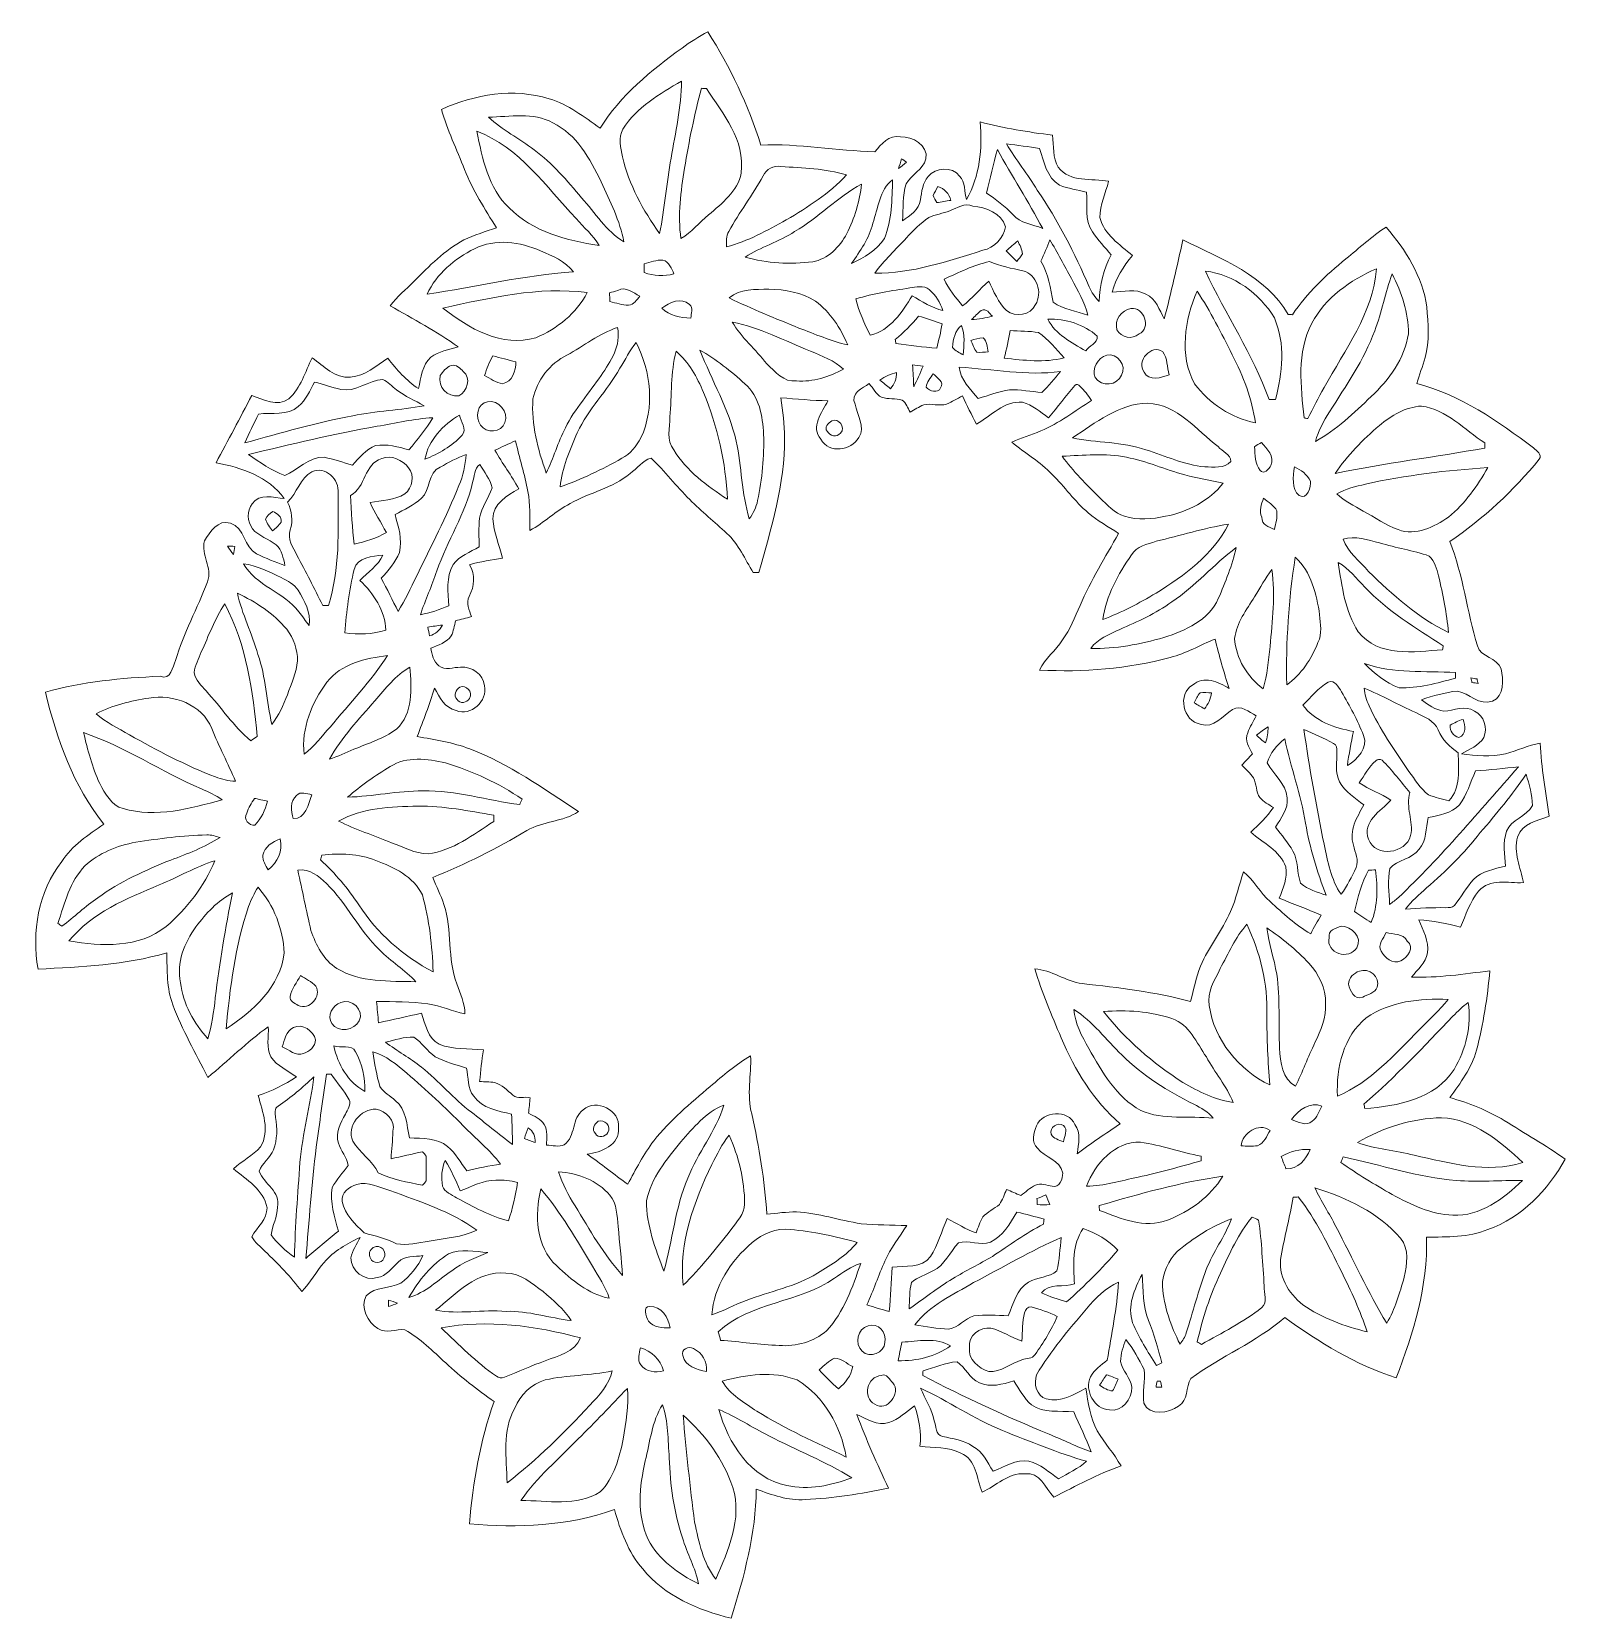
# Model space of a CAD drawing. Header units: centimetres. Extents: x -15.7 to 15.6, y -16.2 to 16.2.
import ezdxf

# ---------------------------------------------------------------- set-up
doc = ezdxf.new("R2010")
doc.units = ezdxf.units.CM
doc.header["$MEASUREMENT"] = 0
doc.layers.add('Layer 1', color=7, linetype='Continuous')

msp = doc.modelspace()

# ---------------------------------------------------------------- linework, layer by layer
at = {"layer": 'Layer 1', "color": 251, "lineweight": 9}
for points, knots in [([(-2.41442, 15.84466), (-2.25003, 15.97166), (-2.07082, 16.07785), (-1.88949, 16.17839), (-1.88949, 16.17839), (-1.43793, 15.4559), (-1.06046, 14.68296), (-0.81175, 13.86664), (-0.81175, 13.86664), (-0.03105, 13.8998), (0.73941, 13.75445), (1.51729, 13.72694), (1.51729, 13.72694), (1.64676, 13.88674), (1.80198, 14.07795), (2.03799, 14.03809), (2.03799, 14.03809), (2.28317, 14.03844), (2.6042, 13.87228), (2.55939, 13.58371), (2.55939, 13.58371), (2.49307, 13.3664), (2.26341, 13.2648), (2.15405, 13.07712), (2.15405, 13.07712), (2.08208, 12.83264), (2.09761, 12.57053), (2.0782, 12.31865), (2.0782, 12.31865), (2.22708, 12.43471), (2.42498, 12.54337), (2.4458, 12.75115), (2.4458, 12.75115), (2.47543, 12.91237), (2.48743, 13.09476), (2.60243, 13.22387), (2.60243, 13.22387), (2.75166, 13.41473), (3.0942, 13.43554), (3.24519, 13.23587), (3.24519, 13.23587), (3.37078, 13.11099), (3.33057, 12.90884), (3.3863, 12.75433), (3.3863, 12.75433), (3.66041, 13.23269), (3.71086, 13.79925), (3.66253, 14.339), (3.66253, 14.339), (4.14795, 14.21095), (4.6429, 14.13263), (5.14067, 14.06807), (5.14067, 14.06807), (5.17489, 13.85041), (5.1315, 13.60523), (5.25885, 13.41296), (5.25885, 13.41296), (5.50156, 13.10005), (5.93865, 13.18965), (6.28437, 13.12933), (6.28437, 13.12933), (6.22475, 12.88309), (6.10375, 12.64779), (6.10657, 12.39097), (6.10657, 12.39097), (6.1923, 12.0396), (6.51403, 11.83605), (6.77085, 11.61486), (6.77085, 11.61486), (6.5867, 11.39402), (6.4343, 11.14919), (6.35634, 10.87014), (6.35634, 10.87014), (6.58565, 10.86732), (6.83612, 10.94987), (7.04532, 10.82604), (7.04532, 10.82604), (7.25204, 10.73432), (7.31766, 10.5036), (7.41997, 10.32228), (7.41997, 10.32228), (7.55825, 10.85744), (7.68173, 11.39578), (7.79885, 11.93624), (7.79885, 11.93624), (8.5813, 11.54112), (9.49182, 11.21304), (9.94868, 10.40906), (9.94868, 10.40906), (9.97055, 10.40871), (10.01465, 10.408), (10.03652, 10.408), (10.03652, 10.408), (10.32932, 10.84792), (10.71703, 11.21445), (11.12484, 11.54677), (11.12484, 11.54677), (11.39718, 11.76373), (11.64942, 12.00679), (11.94434, 12.19447), (11.94434, 12.19447), (12.34404, 11.72669), (12.69047, 11.18588), (12.77654, 10.56464), (12.77654, 10.56464), (12.79842, 10.22244), (12.84004, 9.86755), (12.74021, 9.53276), (12.74021, 9.53276), (12.6887, 9.35461), (12.62379, 9.18069), (12.57264, 9.00254), (12.57264, 9.00254), (13.4634, 8.77182), (14.22575, 8.23489), (14.95142, 7.6902), (14.95142, 7.6902), (15.01386, 7.63376), (15.1331, 7.55544), (15.06925, 7.45984), (15.06925, 7.45984), (14.54361, 6.81884), (13.92836, 6.24911), (13.24327, 5.78132), (13.24327, 5.78132), (13.5202, 5.09658), (13.59463, 4.35575), (13.80701, 3.65301), (13.80701, 3.65301), (13.8765, 3.41383), (14.21341, 3.41877), (14.29102, 3.18452), (14.29102, 3.18452), (14.3337, 2.97109), (14.3651, 2.6289), (14.11357, 2.52377), (14.11357, 2.52377), (13.84228, 2.42676), (13.64226, 2.68358), (13.3992, 2.73262), (13.3992, 2.73262), (13.14872, 2.70228), (12.90284, 2.63631), (12.66471, 2.55482), (12.66471, 2.55482), (12.8023, 2.45322), (12.94976, 2.34527), (13.12438, 2.32269), (13.12438, 2.32269), (13.33076, 2.32798), (13.55759, 2.4518), (13.74809, 2.32445), (13.74809, 2.32445), (13.94847, 2.22991), (14.01691, 1.97838), (13.93753, 1.78329), (13.93753, 1.78329), (13.83629, 1.6129), (13.64226, 1.54517), (13.48069, 1.44815), (13.48069, 1.44815), (13.77702, 1.4164), (14.08323, 1.38571), (14.37815, 1.45097), (14.37815, 1.45097), (14.61628, 1.51977), (14.84558, 1.62101), (15.08935, 1.67111), (15.08935, 1.67111), (15.10558, 1.16769), (15.20789, 0.67522), (15.27315, 0.1778), (15.27315, 0.1778), (15.0315, 0.08714), (14.71823, 0.04198), (14.6258, -0.24553), (14.6258, -0.24553), (14.53832, -0.56162), (14.68825, -0.86889), (14.74681, -1.17581), (14.74681, -1.17581), (14.43213, -1.19098), (14.06842, -1.07915), (13.82782, -1.35185), (13.82782, -1.35185), (13.65143, -1.56386), (13.57135, -1.83621), (13.4634, -2.08598), (13.4634, -2.08598), (13.184, -2.00836), (12.8986, -1.95368), (12.60968, -1.93358), (12.60968, -1.93358), (12.69576, -2.14983), (12.82558, -2.36608), (12.79065, -2.60879), (12.79065, -2.60879), (12.75432, -2.81305), (12.5871, -2.95134), (12.46045, -3.10233), (12.46045, -3.10233), (12.99809, -3.11856), (13.53184, -3.042), (14.06312, -2.9718), (14.06312, -2.9718), (14.01056, -3.5172), (13.92695, -4.06294), (13.78902, -4.59352), (13.78902, -4.59352), (13.68953, -4.95688), (13.46234, -5.25992), (13.24292, -5.55837), (13.24292, -5.55837), (13.63097, -5.66984), (14.01127, -5.81589), (14.35628, -6.02791), (14.35628, -6.02791), (14.77256, -6.28721), (15.19942, -6.53168), (15.59982, -6.81602), (15.59982, -6.81602), (15.24387, -7.4415), (14.71788, -8.01299), (14.02079, -8.24936), (14.02079, -8.24936), (13.62427, -8.41163), (13.1907, -8.40034), (12.7709, -8.40528), (12.7709, -8.40528), (12.79595, -9.398), (12.50773, -10.35897), (12.14895, -11.27372), (12.14895, -11.27372), (11.32416, -11.01196), (10.57909, -10.54453), (9.87777, -10.04711), (9.87777, -10.04711), (9.2911, -10.53888), (8.57919, -10.84333), (7.96042, -11.28677), (7.96042, -11.28677), (7.85776, -11.4614), (7.91527, -11.73727), (7.7096, -11.85016), (7.7096, -11.85016), (7.52015, -11.9948), (7.11481, -12.065), (7.00651, -11.79442), (7.00651, -11.79442), (6.97511, -11.56723), (7.03297, -11.33546), (7.00757, -11.10791), (7.00757, -11.10791), (6.90456, -10.89131), (6.78567, -10.6807), (6.63609, -10.49302), (6.63609, -10.49302), (6.58565, -10.6366), (6.53202, -10.78477), (6.52744, -10.93858), (6.52744, -10.93858), (6.56272, -11.13014), (6.73628, -11.2716), (6.75674, -11.46845), (6.75674, -11.46845), (6.75815, -11.7034), (6.56448, -11.97363), (6.30378, -11.92812), (6.30378, -11.92812), (5.99227, -11.91754), (5.78449, -11.53054), (5.91678, -11.25608), (5.91678, -11.25608), (5.98733, -11.10545), (6.13515, -11.01937), (6.25756, -10.91741), (6.25756, -10.91741), (6.34188, -10.38684), (6.45547, -9.85732), (6.48863, -9.32074), (6.48863, -9.32074), (6.22722, -9.44421), (6.0152, -9.64741), (5.83176, -9.86684), (5.83176, -9.86684), (5.4691, -10.29653), (5.10292, -10.72762), (4.8147, -11.21198), (4.8147, -11.21198), (4.75261, -11.38837), (4.81012, -11.64978), (5.01402, -11.70199), (5.01402, -11.70199), (5.31247, -11.78066), (5.57141, -11.61944), (5.81941, -11.4868), (5.81941, -11.4868), (5.87268, -11.78101), (5.90267, -12.09252), (6.05436, -12.35745), (6.05436, -12.35745), (6.20253, -12.60369), (6.39444, -12.82136), (6.53908, -13.07112), (6.53908, -13.07112), (6.05965, -13.23375), (5.61833, -13.48281), (5.16713, -13.70718), (5.16713, -13.70718), (4.9992, -13.53044), (4.88173, -13.1826), (4.57587, -13.23234), (4.57587, -13.23234), (4.23826, -13.20553), (3.99202, -13.47964), (3.70345, -13.60558), (3.70345, -13.60558), (3.5895, -13.33253), (3.59021, -12.93424), (3.27059, -12.81148), (3.27059, -12.81148), (3.01448, -12.67778), (2.7132, -12.71058), (2.43627, -12.66896), (2.43627, -12.66896), (2.4719, -12.38744), (2.41546, -12.10769), (2.32303, -11.84275), (2.32303, -11.84275), (2.15864, -11.9694), (2.00342, -12.1218), (1.80198, -12.18741), (1.80198, -12.18741), (1.56385, -12.2555), (1.35466, -12.11439), (1.14828, -12.02337), (1.14828, -12.02337), (1.33878, -12.53525), (1.56421, -13.03267), (1.79387, -13.52726), (1.79387, -13.52726), (1.23365, -13.63592), (0.66745, -13.73505), (0.0963, -13.75763), (0.0963, -13.75763), (-0.25189, -13.7862), (-0.58174, -13.6585), (-0.90418, -13.54737), (-0.90418, -13.54737), (-0.90771, -14.44766), (-1.15077, -15.32431), (-1.41288, -16.17839), (-1.41288, -16.17839), (-2.08634, -16.0147), (-2.77214, -15.72366), (-3.21946, -15.17262), (-3.21946, -15.17262), (-3.51756, -14.83007), (-3.67207, -14.39263), (-3.7966, -13.9633), (-3.7966, -13.9633), (-4.74028, -14.29491), (-5.76582, -14.34712), (-6.75395, -14.24975), (-6.75395, -14.24975), (-6.67493, -13.40556), (-6.54123, -12.55889), (-6.24842, -11.75985), (-6.24842, -11.75985), (-6.59097, -11.51326), (-6.92999, -11.26067), (-7.23655, -10.96998), (-7.23655, -10.96998), (-7.50149, -10.7308), (-7.75513, -10.47221), (-8.06769, -10.29476), (-8.06769, -10.29476), (-8.2522, -10.27254), (-8.44834, -10.38119), (-8.61838, -10.27077), (-8.61838, -10.27077), (-8.83111, -10.13919), (-8.98808, -9.84215), (-8.8618, -9.60155), (-8.8618, -9.60155), (-8.67412, -9.40929), (-8.37814, -9.45762), (-8.15589, -9.34544), (-8.15589, -9.34544), (-7.96363, -9.19903), (-7.79923, -9.00642), (-7.70433, -8.78276), (-7.70433, -8.78276), (-7.87331, -8.81204), (-8.08075, -8.77605), (-8.20634, -8.9154), (-8.20634, -8.9154), (-8.33933, -9.02794), (-8.44552, -9.20327), (-8.63213, -9.23043), (-8.63213, -9.23043), (-8.89072, -9.31968), (-9.17542, -9.08897), (-9.17117, -8.82685), (-9.17117, -8.82685), (-9.14437, -8.67551), (-9.04771, -8.54851), (-8.98386, -8.41234), (-8.98386, -8.41234), (-9.25514, -8.53652), (-9.52079, -8.69209), (-9.71728, -8.92104), (-9.71728, -8.92104), (-9.87744, -9.11155), (-10.00197, -9.33097), (-10.17272, -9.51336), (-10.17272, -9.51336), (-10.39426, -9.21561), (-10.6532, -8.94821), (-10.92343, -8.69456), (-10.92343, -8.69456), (-11.01621, -8.59966), (-11.12663, -8.51641), (-11.19048, -8.39752), (-11.19048, -8.39752), (-11.08853, -8.2035), (-10.87686, -8.04157), (-10.88216, -7.8045), (-10.88216, -7.8045), (-10.95483, -7.43021), (-11.30161, -7.23547), (-11.5676, -7.0104), (-11.5676, -7.0104), (-11.39509, -6.84706), (-11.16896, -6.74829), (-11.01515, -6.56555), (-11.01515, -6.56555), (-10.81372, -6.2297), (-10.97494, -5.85646), (-11.06137, -5.51427), (-11.06137, -5.51427), (-10.78408, -5.42784), (-10.5262, -5.29202), (-10.28031, -5.13927), (-10.28031, -5.13927), (-10.45918, -5.00874), (-10.67543, -4.91666), (-10.8056, -4.73146), (-10.8056, -4.73146), (-10.89944, -4.54166), (-10.84688, -4.31976), (-10.8564, -4.11551), (-10.8564, -4.11551), (-11.29632, -4.42454), (-11.67203, -4.81189), (-12.09113, -5.14668), (-12.09113, -5.14668), (-12.3289, -4.65349), (-12.61782, -4.18148), (-12.80338, -3.66466), (-12.80338, -3.66466), (-12.93144, -3.32634), (-12.91698, -2.96263), (-12.92791, -2.60773), (-12.92791, -2.60773), (-13.78128, -2.85468), (-14.67099, -2.9016), (-15.55329, -2.93688), (-15.55329, -2.93688), (-15.6817, -2.18405), (-15.55188, -1.35678), (-15.06928, -0.74683), (-15.06928, -0.74683), (-14.86008, -0.41522), (-14.52706, -0.20003), (-14.20885, 0.01411), (-14.20885, 0.01411), (-14.83291, 0.79128), (-15.16982, 1.75366), (-15.40371, 2.71039), (-15.40371, 2.71039), (-14.64065, 2.91959), (-13.84972, 3.00143), (-13.06162, 3.03248), (-13.06162, 3.03248), (-12.82878, 2.9531), (-12.81185, 3.22404), (-12.75117, 3.35668), (-12.75117, 3.35668), (-12.58254, 3.91054), (-12.30244, 4.42101), (-12.09748, 4.96041), (-12.09748, 4.96041), (-11.98564, 5.24016), (-12.23859, 5.51356), (-12.15674, 5.79367), (-12.15674, 5.79367), (-12.04914, 5.97782), (-11.88687, 6.23464), (-11.62722, 6.15879), (-11.62722, 6.15879), (-11.33724, 6.06143), (-11.34959, 5.66808), (-11.09418, 5.5305), (-11.09418, 5.5305), (-10.90756, 5.43807), (-10.71353, 5.36222), (-10.51738, 5.29202), (-10.51738, 5.29202), (-10.54631, 5.44124), (-10.58194, 5.60317), (-10.69448, 5.71359), (-10.69448, 5.71359), (-10.84899, 5.83353), (-11.05043, 5.88927), (-11.1799, 6.04132), (-11.1799, 6.04132), (-11.28609, 6.18631), (-11.29702, 6.40609), (-11.18308, 6.55002), (-11.18308, 6.55002), (-11.03949, 6.77333), (-10.74704, 6.6802), (-10.53008, 6.65621), (-10.53008, 6.65621), (-10.85252, 7.10988), (-11.40109, 7.28909), (-11.9225, 7.38858), (-11.9225, 7.38858), (-11.67591, 7.84437), (-11.43249, 8.30192), (-11.19225, 8.76088), (-11.19225, 8.76088), (-10.95694, 8.68257), (-10.66484, 8.51958), (-10.43589, 8.69385), (-10.43589, 8.69385), (-10.19388, 8.91505), (-10.10215, 9.24137), (-9.96141, 9.52782), (-9.96141, 9.52782), (-9.72363, 9.36484), (-9.49855, 9.10308), (-9.18177, 9.13518), (-9.18177, 9.13518), (-8.88542, 9.15494), (-8.65472, 9.36519), (-8.41553, 9.52041), (-8.41553, 9.52041), (-8.23844, 9.28476), (-8.04018, 9.06462), (-7.79429, 8.89917), (-7.79429, 8.89917), (-7.73926, 9.1186), (-7.72162, 9.37789), (-7.54029, 9.53911), (-7.54029, 9.53911), (-7.3826, 9.66823), (-7.17023, 9.68728), (-6.98184, 9.75007), (-6.98184, 9.75007), (-7.42246, 10.06581), (-7.90118, 10.3191), (-8.36967, 10.58862), (-8.36967, 10.58862), (-8.22926, 10.77277), (-8.04969, 10.92094), (-7.88778, 11.08534), (-7.88778, 11.08534), (-7.57451, 11.3979), (-7.25948, 11.72139), (-6.86578, 11.93341), (-6.86578, 11.93341), (-6.65129, 12.03395), (-6.42551, 12.10698), (-6.19938, 12.17648), (-6.19938, 12.17648), (-6.43786, 12.56136), (-6.68657, 12.94377), (-6.85202, 13.36745), (-6.85202, 13.36745), (-7.01148, 13.77597), (-7.20409, 14.1732), (-7.3258, 14.59547), (-7.3258, 14.59547), (-6.64388, 14.89851), (-5.85225, 15.04068), (-5.12658, 14.8089), (-5.12658, 14.8089), (-4.73429, 14.6999), (-4.41397, 14.4406), (-4.08729, 14.20883), (-4.08729, 14.20883), (-3.67278, 14.88122), (-3.04872, 15.38922), (-2.41442, 15.84466), (-2.41442, 15.84466), (-2.41442, 15.84466), (-2.41442, 15.84466), (-2.41442, 15.84466)], [0, 0, 0, 0, 0.00662252, 0.00662252, 0.00662252, 0.00662252, 0.01324503, 0.01324503, 0.01324503, 0.01324503, 0.01986755, 0.01986755, 0.01986755, 0.01986755, 0.02649007, 0.02649007, 0.02649007, 0.02649007, 0.03311258, 0.03311258, 0.03311258, 0.03311258, 0.0397351, 0.0397351, 0.0397351, 0.0397351, 0.04635762, 0.04635762, 0.04635762, 0.04635762, 0.05298013, 0.05298013, 0.05298013, 0.05298013, 0.05960265, 0.05960265, 0.05960265, 0.05960265, 0.06622517, 0.06622517, 0.06622517, 0.06622517, 0.07284768, 0.07284768, 0.07284768, 0.07284768, 0.0794702, 0.0794702, 0.0794702, 0.0794702, 0.08609272, 0.08609272, 0.08609272, 0.08609272, 0.09271523, 0.09271523, 0.09271523, 0.09271523, 0.09933775, 0.09933775, 0.09933775, 0.09933775, 0.10596026, 0.10596026, 0.10596026, 0.10596026, 0.11258278, 0.11258278, 0.11258278, 0.11258278, 0.1192053, 0.1192053, 0.1192053, 0.1192053, 0.12582781, 0.12582781, 0.12582781, 0.12582781, 0.13245033, 0.13245033, 0.13245033, 0.13245033, 0.13907285, 0.13907285, 0.13907285, 0.13907285, 0.14569536, 0.14569536, 0.14569536, 0.14569536, 0.15231788, 0.15231788, 0.15231788, 0.15231788, 0.1589404, 0.1589404, 0.1589404, 0.1589404, 0.16556291, 0.16556291, 0.16556291, 0.16556291, 0.17218543, 0.17218543, 0.17218543, 0.17218543, 0.17880795, 0.17880795, 0.17880795, 0.17880795, 0.18543046, 0.18543046, 0.18543046, 0.18543046, 0.19205298, 0.19205298, 0.19205298, 0.19205298, 0.1986755, 0.1986755, 0.1986755, 0.1986755, 0.20529801, 0.20529801, 0.20529801, 0.20529801, 0.21192053, 0.21192053, 0.21192053, 0.21192053, 0.21854305, 0.21854305, 0.21854305, 0.21854305, 0.22516556, 0.22516556, 0.22516556, 0.22516556, 0.23178808, 0.23178808, 0.23178808, 0.23178808, 0.2384106, 0.2384106, 0.2384106, 0.2384106, 0.24503311, 0.24503311, 0.24503311, 0.24503311, 0.25165563, 0.25165563, 0.25165563, 0.25165563, 0.25827815, 0.25827815, 0.25827815, 0.25827815, 0.26490066, 0.26490066, 0.26490066, 0.26490066, 0.27152318, 0.27152318, 0.27152318, 0.27152318, 0.2781457, 0.2781457, 0.2781457, 0.2781457, 0.28476821, 0.28476821, 0.28476821, 0.28476821, 0.29139073, 0.29139073, 0.29139073, 0.29139073, 0.29801325, 0.29801325, 0.29801325, 0.29801325, 0.30463576, 0.30463576, 0.30463576, 0.30463576, 0.31125828, 0.31125828, 0.31125828, 0.31125828, 0.31788079, 0.31788079, 0.31788079, 0.31788079, 0.32450331, 0.32450331, 0.32450331, 0.32450331, 0.33112583, 0.33112583, 0.33112583, 0.33112583, 0.33774834, 0.33774834, 0.33774834, 0.33774834, 0.34437086, 0.34437086, 0.34437086, 0.34437086, 0.35099338, 0.35099338, 0.35099338, 0.35099338, 0.35761589, 0.35761589, 0.35761589, 0.35761589, 0.36423841, 0.36423841, 0.36423841, 0.36423841, 0.37086093, 0.37086093, 0.37086093, 0.37086093, 0.37748344, 0.37748344, 0.37748344, 0.37748344, 0.38410596, 0.38410596, 0.38410596, 0.38410596, 0.39072848, 0.39072848, 0.39072848, 0.39072848, 0.39735099, 0.39735099, 0.39735099, 0.39735099, 0.40397351, 0.40397351, 0.40397351, 0.40397351, 0.41059603, 0.41059603, 0.41059603, 0.41059603, 0.41721854, 0.41721854, 0.41721854, 0.41721854, 0.42384106, 0.42384106, 0.42384106, 0.42384106, 0.43046358, 0.43046358, 0.43046358, 0.43046358, 0.43708609, 0.43708609, 0.43708609, 0.43708609, 0.44370861, 0.44370861, 0.44370861, 0.44370861, 0.45033113, 0.45033113, 0.45033113, 0.45033113, 0.45695364, 0.45695364, 0.45695364, 0.45695364, 0.46357616, 0.46357616, 0.46357616, 0.46357616, 0.47019868, 0.47019868, 0.47019868, 0.47019868, 0.47682119, 0.47682119, 0.47682119, 0.47682119, 0.48344371, 0.48344371, 0.48344371, 0.48344371, 0.49006623, 0.49006623, 0.49006623, 0.49006623, 0.49668874, 0.49668874, 0.49668874, 0.49668874, 0.50331126, 0.50331126, 0.50331126, 0.50331126, 0.50993377, 0.50993377, 0.50993377, 0.50993377, 0.51655629, 0.51655629, 0.51655629, 0.51655629, 0.52317881, 0.52317881, 0.52317881, 0.52317881, 0.52980132, 0.52980132, 0.52980132, 0.52980132, 0.53642384, 0.53642384, 0.53642384, 0.53642384, 0.54304636, 0.54304636, 0.54304636, 0.54304636, 0.54966887, 0.54966887, 0.54966887, 0.54966887, 0.55629139, 0.55629139, 0.55629139, 0.55629139, 0.56291391, 0.56291391, 0.56291391, 0.56291391, 0.56953642, 0.56953642, 0.56953642, 0.56953642, 0.57615894, 0.57615894, 0.57615894, 0.57615894, 0.58278146, 0.58278146, 0.58278146, 0.58278146, 0.58940397, 0.58940397, 0.58940397, 0.58940397, 0.59602649, 0.59602649, 0.59602649, 0.59602649, 0.60264901, 0.60264901, 0.60264901, 0.60264901, 0.60927152, 0.60927152, 0.60927152, 0.60927152, 0.61589404, 0.61589404, 0.61589404, 0.61589404, 0.62251656, 0.62251656, 0.62251656, 0.62251656, 0.62913907, 0.62913907, 0.62913907, 0.62913907, 0.63576159, 0.63576159, 0.63576159, 0.63576159, 0.64238411, 0.64238411, 0.64238411, 0.64238411, 0.64900662, 0.64900662, 0.64900662, 0.64900662, 0.65562914, 0.65562914, 0.65562914, 0.65562914, 0.66225166, 0.66225166, 0.66225166, 0.66225166, 0.66887417, 0.66887417, 0.66887417, 0.66887417, 0.67549669, 0.67549669, 0.67549669, 0.67549669, 0.68211921, 0.68211921, 0.68211921, 0.68211921, 0.68874172, 0.68874172, 0.68874172, 0.68874172, 0.69536424, 0.69536424, 0.69536424, 0.69536424, 0.70198675, 0.70198675, 0.70198675, 0.70198675, 0.70860927, 0.70860927, 0.70860927, 0.70860927, 0.71523179, 0.71523179, 0.71523179, 0.71523179, 0.7218543, 0.7218543, 0.7218543, 0.7218543, 0.72847682, 0.72847682, 0.72847682, 0.72847682, 0.73509934, 0.73509934, 0.73509934, 0.73509934, 0.74172185, 0.74172185, 0.74172185, 0.74172185, 0.74834437, 0.74834437, 0.74834437, 0.74834437, 0.75496689, 0.75496689, 0.75496689, 0.75496689, 0.7615894, 0.7615894, 0.7615894, 0.7615894, 0.76821192, 0.76821192, 0.76821192, 0.76821192, 0.77483444, 0.77483444, 0.77483444, 0.77483444, 0.78145695, 0.78145695, 0.78145695, 0.78145695, 0.78807947, 0.78807947, 0.78807947, 0.78807947, 0.79470199, 0.79470199, 0.79470199, 0.79470199, 0.8013245, 0.8013245, 0.8013245, 0.8013245, 0.80794702, 0.80794702, 0.80794702, 0.80794702, 0.81456954, 0.81456954, 0.81456954, 0.81456954, 0.82119205, 0.82119205, 0.82119205, 0.82119205, 0.82781457, 0.82781457, 0.82781457, 0.82781457, 0.83443709, 0.83443709, 0.83443709, 0.83443709, 0.8410596, 0.8410596, 0.8410596, 0.8410596, 0.84768212, 0.84768212, 0.84768212, 0.84768212, 0.85430464, 0.85430464, 0.85430464, 0.85430464, 0.86092715, 0.86092715, 0.86092715, 0.86092715, 0.86754967, 0.86754967, 0.86754967, 0.86754967, 0.87417219, 0.87417219, 0.87417219, 0.87417219, 0.8807947, 0.8807947, 0.8807947, 0.8807947, 0.88741722, 0.88741722, 0.88741722, 0.88741722, 0.89403974, 0.89403974, 0.89403974, 0.89403974, 0.90066225, 0.90066225, 0.90066225, 0.90066225, 0.90728477, 0.90728477, 0.90728477, 0.90728477, 0.91390728, 0.91390728, 0.91390728, 0.91390728, 0.9205298, 0.9205298, 0.9205298, 0.9205298, 0.92715232, 0.92715232, 0.92715232, 0.92715232, 0.93377483, 0.93377483, 0.93377483, 0.93377483, 0.94039735, 0.94039735, 0.94039735, 0.94039735, 0.94701987, 0.94701987, 0.94701987, 0.94701987, 0.95364238, 0.95364238, 0.95364238, 0.95364238, 0.9602649, 0.9602649, 0.9602649, 0.9602649, 0.96688742, 0.96688742, 0.96688742, 0.96688742, 0.97350993, 0.97350993, 0.97350993, 0.97350993, 0.98013245, 0.98013245, 0.98013245, 0.98013245, 0.98675497, 0.98675497, 0.98675497, 0.98675497, 1, 1, 1, 1]), ([(-2.42959, 15.17297), (-2.86809, 14.90486), (-3.34928, 14.64416), (-3.62092, 14.18907), (-3.62092, 14.18907), (-3.72958, 14.02009), (-3.66078, 13.80878), (-3.63292, 13.62604), (-3.63292, 13.62604), (-3.49851, 13.05877), (-3.21382, 12.5356), (-2.8748, 12.06535), (-2.8748, 12.06535), (-2.76967, 12.57194), (-2.73686, 13.09017), (-2.63808, 13.59782), (-2.63808, 13.59782), (-2.55694, 14.12028), (-2.42677, 14.64169), (-2.42959, 15.17297), (-2.42959, 15.17297), (-2.42959, 15.17297), (-2.42959, 15.17297), (-2.42959, 15.17297)], [0, 0, 0, 0, 0.14285714, 0.14285714, 0.14285714, 0.14285714, 0.28571429, 0.28571429, 0.28571429, 0.28571429, 0.42857143, 0.42857143, 0.42857143, 0.42857143, 0.57142857, 0.57142857, 0.57142857, 0.57142857, 0.71428571, 0.71428571, 0.71428571, 0.71428571, 1, 1, 1, 1]), ([(-2.02037, 15.0241), (-2.16571, 14.48894), (-2.27402, 13.94425), (-2.36574, 13.39744), (-2.36574, 13.39744), (-2.44088, 12.92295), (-2.51038, 12.44), (-2.43841, 11.96022), (-2.43841, 11.96022), (-2.22216, 12.08617), (-2.06764, 12.28901), (-1.87397, 12.44388), (-1.87397, 12.44388), (-1.6055, 12.67883), (-1.27565, 12.92119), (-1.21004, 13.2969), (-1.21004, 13.2969), (-1.12572, 13.96612), (-1.57622, 14.50446), (-1.91877, 15.02163), (-1.91877, 15.02163), (-1.94417, 15.02234), (-1.99497, 15.02375), (-2.02037, 15.0241), (-2.02037, 15.0241), (-2.02037, 15.0241), (-2.02037, 15.0241), (-2.02037, 15.0241)], [0, 0, 0, 0, 0.125, 0.125, 0.125, 0.125, 0.25, 0.25, 0.25, 0.25, 0.375, 0.375, 0.375, 0.375, 0.5, 0.5, 0.5, 0.5, 0.625, 0.625, 0.625, 0.625, 0.75, 0.75, 0.75, 0.75, 1, 1, 1, 1]), ([(-6.36413, 14.43743), (-6.08544, 14.17249), (-5.73195, 14.00457), (-5.43068, 13.76821), (-5.43068, 13.76821), (-5.05779, 13.49692), (-4.76216, 13.14062), (-4.46653, 12.79102), (-4.46653, 12.79102), (-4.18642, 12.48304), (-3.967, 12.11121), (-3.60152, 11.89108), (-3.60152, 11.89108), (-3.68442, 12.32288), (-3.88233, 12.72293), (-4.06648, 13.11945), (-4.06648, 13.11945), (-4.29367, 13.58618), (-4.56248, 14.08571), (-5.0532, 14.31995), (-5.0532, 14.31995), (-5.45185, 14.54432), (-5.93092, 14.44131), (-6.36413, 14.43743), (-6.36413, 14.43743), (-6.36413, 14.43743), (-6.36413, 14.43743), (-6.36413, 14.43743)], [0, 0, 0, 0, 0.125, 0.125, 0.125, 0.125, 0.25, 0.25, 0.25, 0.25, 0.375, 0.375, 0.375, 0.375, 0.5, 0.5, 0.5, 0.5, 0.625, 0.625, 0.625, 0.625, 0.75, 0.75, 0.75, 0.75, 1, 1, 1, 1]), ([(-6.6012, 14.15062), (-6.4936, 13.59535), (-6.36872, 12.99069), (-5.94362, 12.58358), (-5.94362, 12.58358), (-5.45961, 12.09569), (-4.76568, 11.9253), (-4.10952, 11.81594), (-4.10952, 11.81594), (-4.23123, 12.02514), (-4.41503, 12.18671), (-4.57377, 12.36627), (-4.57377, 12.36627), (-5.19149, 13.01926), (-5.7316, 13.81442), (-6.6012, 14.15062), (-6.6012, 14.15062), (-6.6012, 14.15062), (-6.6012, 14.15062), (-6.6012, 14.15062)], [0, 0, 0, 0, 0.16666667, 0.16666667, 0.16666667, 0.16666667, 0.33333333, 0.33333333, 0.33333333, 0.33333333, 0.5, 0.5, 0.5, 0.5, 0.66666667, 0.66666667, 0.66666667, 0.66666667, 1, 1, 1, 1]), ([(4.01566, 13.77456), (3.92676, 13.48317), (3.87278, 13.18225), (3.79553, 12.88768), (3.79553, 12.88768), (3.98638, 12.75785), (4.17159, 12.61815), (4.3321, 12.45129), (4.3321, 12.45129), (4.48591, 12.2689), (4.7318, 12.25127), (4.93994, 12.16836), (4.93994, 12.16836), (4.6496, 12.71411), (4.31446, 13.2341), (4.01566, 13.77456), (4.01566, 13.77456), (4.01566, 13.77456), (4.01566, 13.77456), (4.01566, 13.77456)], [0, 0, 0, 0, 0.16666667, 0.16666667, 0.16666667, 0.16666667, 0.33333333, 0.33333333, 0.33333333, 0.33333333, 0.5, 0.5, 0.5, 0.5, 0.66666667, 0.66666667, 0.66666667, 0.66666667, 1, 1, 1, 1]), ([(4.20263, 13.89204), (4.39348, 13.56572), (4.63514, 13.27256), (4.82846, 12.9473), (4.82846, 12.9473), (5.25462, 12.3324), (5.59011, 11.66142), (5.88997, 10.97739), (5.88997, 10.97739), (5.93618, 10.8645), (6.00497, 10.76254), (6.08999, 10.67505), (6.08999, 10.67505), (6.11151, 11.00737), (6.1729, 11.33616), (6.34011, 11.62861), (6.34011, 11.62861), (6.20853, 11.78242), (6.06812, 11.93059), (5.95382, 12.09781), (5.95382, 12.09781), (5.79048, 12.33664), (5.85716, 12.63685), (5.83388, 12.90637), (5.83388, 12.90637), (5.64937, 12.95224), (5.45711, 12.97764), (5.28143, 13.04995), (5.28143, 13.04995), (5.02249, 13.20518), (4.96287, 13.5315), (4.87714, 13.79537), (4.87714, 13.79537), (4.65278, 13.83277), (4.42735, 13.86205), (4.20263, 13.89204), (4.20263, 13.89204), (4.20263, 13.89204), (4.20263, 13.89204), (4.20263, 13.89204)], [0, 0, 0, 0, 0.09090909, 0.09090909, 0.09090909, 0.09090909, 0.18181818, 0.18181818, 0.18181818, 0.18181818, 0.27272727, 0.27272727, 0.27272727, 0.27272727, 0.36363636, 0.36363636, 0.36363636, 0.36363636, 0.45454545, 0.45454545, 0.45454545, 0.45454545, 0.54545455, 0.54545455, 0.54545455, 0.54545455, 0.63636364, 0.63636364, 0.63636364, 0.63636364, 0.72727273, 0.72727273, 0.72727273, 0.72727273, 0.81818182, 0.81818182, 0.81818182, 0.81818182, 1, 1, 1, 1]), ([(-0.76166, 13.23869), (-0.97862, 12.84958), (-1.24849, 12.49327), (-1.4651, 12.10416), (-1.4651, 12.10416), (-1.52154, 12.01032), (-1.51131, 11.89743), (-1.51096, 11.79265), (-1.51096, 11.79265), (-1.07633, 11.90449), (-0.67911, 12.12321), (-0.28964, 12.34087), (-0.28964, 12.34087), (0.14816, 12.60334), (0.59125, 12.87498), (0.93556, 13.25809), (0.93556, 13.25809), (0.50517, 13.39074), (0.04726, 13.40344), (-0.39865, 13.42743), (-0.39865, 13.42743), (-0.5574, 13.468), (-0.69181, 13.36745), (-0.76166, 13.23869), (-0.76166, 13.23869), (-0.76166, 13.23869), (-0.76166, 13.23869), (-0.76166, 13.23869)], [0, 0, 0, 0, 0.125, 0.125, 0.125, 0.125, 0.25, 0.25, 0.25, 0.25, 0.375, 0.375, 0.375, 0.375, 0.5, 0.5, 0.5, 0.5, 0.625, 0.625, 0.625, 0.625, 0.75, 0.75, 0.75, 0.75, 1, 1, 1, 1]), ([(2.06162, 13.58724), (2.0394, 13.52091), (2.01894, 13.45424), (1.99989, 13.38686), (1.99989, 13.38686), (2.05492, 13.42954), (2.10925, 13.47329), (2.16217, 13.5188), (2.16217, 13.5188), (2.13712, 13.53608), (2.08667, 13.56995), (2.06162, 13.58724), (2.06162, 13.58724), (2.06162, 13.58724), (2.06162, 13.58724), (2.06162, 13.58724)], [0, 0, 0, 0, 0.2, 0.2, 0.2, 0.2, 0.4, 0.4, 0.4, 0.4, 0.6, 0.6, 0.6, 0.6, 1, 1, 1, 1]), ([(-0.11995, 12.1038), (-0.43675, 11.89284), (-0.80999, 11.78913), (-1.12784, 11.58134), (-1.12784, 11.58134), (-0.68228, 11.45187), (-0.20991, 11.43353), (0.2494, 11.4868), (0.2494, 11.4868), (0.55914, 11.54148), (0.80397, 11.78983), (0.94261, 12.06112), (0.94261, 12.06112), (1.10207, 12.37544), (1.2072, 12.71975), (1.24565, 13.07042), (1.24565, 13.07042), (0.74964, 12.80971), (0.36829, 12.37862), (-0.11995, 12.1038), (-0.11995, 12.1038), (-0.11995, 12.1038), (-0.11995, 12.1038), (-0.11995, 12.1038)], [0, 0, 0, 0, 0.14285714, 0.14285714, 0.14285714, 0.14285714, 0.28571429, 0.28571429, 0.28571429, 0.28571429, 0.42857143, 0.42857143, 0.42857143, 0.42857143, 0.57142857, 0.57142857, 0.57142857, 0.57142857, 0.71428571, 0.71428571, 0.71428571, 0.71428571, 1, 1, 1, 1]), ([(1.47319, 12.27314), (1.40828, 11.96269), (1.21213, 11.70905), (1.0428, 11.4494), (1.0428, 11.4494), (1.29574, 11.5697), (1.5575, 11.72069), (1.71026, 11.96199), (1.71026, 11.96199), (1.86654, 12.3384), (1.86724, 12.75962), (1.87747, 13.16108), (1.87747, 13.16108), (1.60725, 12.948), (1.58573, 12.57335), (1.47319, 12.27314), (1.47319, 12.27314), (1.47319, 12.27314), (1.47319, 12.27314), (1.47319, 12.27314)], [0, 0, 0, 0, 0.16666667, 0.16666667, 0.16666667, 0.16666667, 0.33333333, 0.33333333, 0.33333333, 0.33333333, 0.5, 0.5, 0.5, 0.5, 0.66666667, 0.66666667, 0.66666667, 0.66666667, 1, 1, 1, 1]), ([(2.79963, 13.01856), (2.76753, 12.95859), (2.73614, 12.89826), (2.70403, 12.83829), (2.70403, 12.83829), (2.72908, 12.7896), (2.75483, 12.74127), (2.78059, 12.69294), (2.78059, 12.69294), (2.87513, 12.70776), (2.97003, 12.72328), (3.06492, 12.73916), (3.06492, 12.73916), (3.03176, 12.87674), (2.93651, 12.98116), (2.79963, 13.01856), (2.79963, 13.01856), (2.79963, 13.01856), (2.79963, 13.01856), (2.79963, 13.01856)], [0, 0, 0, 0, 0.16666667, 0.16666667, 0.16666667, 0.16666667, 0.33333333, 0.33333333, 0.33333333, 0.33333333, 0.5, 0.5, 0.5, 0.5, 0.66666667, 0.66666667, 0.66666667, 0.66666667, 1, 1, 1, 1]), ([(3.04411, 12.52784), (2.90441, 12.4714), (2.75272, 12.45023), (2.61548, 12.38991), (2.61548, 12.38991), (2.44509, 12.27314), (2.29869, 12.12568), (2.1597, 11.97363), (2.1597, 11.97363), (1.94274, 11.7355), (1.7032, 11.51714), (1.51376, 11.25537), (1.51376, 11.25537), (2.27541, 11.24409), (3.00283, 11.4995), (3.72039, 11.72104), (3.72039, 11.72104), (3.95251, 11.76514), (4.1409, 11.97081), (4.18005, 12.19976), (4.18005, 12.19976), (4.10103, 12.4841), (3.77612, 12.59487), (3.51366, 12.62274), (3.51366, 12.62274), (3.34291, 12.69365), (3.19439, 12.58288), (3.04411, 12.52784), (3.04411, 12.52784), (3.04411, 12.52784), (3.04411, 12.52784), (3.04411, 12.52784)], [0, 0, 0, 0, 0.11111111, 0.11111111, 0.11111111, 0.11111111, 0.22222222, 0.22222222, 0.22222222, 0.22222222, 0.33333333, 0.33333333, 0.33333333, 0.33333333, 0.44444444, 0.44444444, 0.44444444, 0.44444444, 0.55555556, 0.55555556, 0.55555556, 0.55555556, 0.66666667, 0.66666667, 0.66666667, 0.66666667, 0.77777778, 0.77777778, 0.77777778, 0.77777778, 1, 1, 1, 1]), ([(-6.64847, 11.75209), (-7.05452, 11.55206), (-7.42246, 11.24197), (-7.6172, 10.82604), (-7.6172, 10.82604), (-6.62131, 10.97174), (-5.63882, 11.21657), (-4.63163, 11.28042), (-4.63163, 11.28042), (-4.79498, 11.5002), (-5.05955, 11.60251), (-5.30227, 11.70905), (-5.30227, 11.70905), (-5.71961, 11.89637), (-6.22725, 11.96446), (-6.64847, 11.75209), (-6.64847, 11.75209), (-6.64847, 11.75209), (-6.64847, 11.75209), (-6.64847, 11.75209)], [0, 0, 0, 0, 0.16666667, 0.16666667, 0.16666667, 0.16666667, 0.33333333, 0.33333333, 0.33333333, 0.33333333, 0.5, 0.5, 0.5, 0.5, 0.66666667, 0.66666667, 0.66666667, 0.66666667, 1, 1, 1, 1]), ([(4.43088, 11.91084), (4.35115, 11.84663), (4.27283, 11.78101), (4.19805, 11.71081), (4.19805, 11.71081), (4.26613, 11.63602), (4.3381, 11.56476), (4.41218, 11.49562), (4.41218, 11.49562), (4.45169, 11.54606), (4.49826, 11.59228), (4.5286, 11.64943), (4.5286, 11.64943), (4.5159, 11.74432), (4.47498, 11.82829), (4.43088, 11.91084), (4.43088, 11.91084), (4.43088, 11.91084), (4.43088, 11.91084), (4.43088, 11.91084)], [0, 0, 0, 0, 0.16666667, 0.16666667, 0.16666667, 0.16666667, 0.33333333, 0.33333333, 0.33333333, 0.33333333, 0.5, 0.5, 0.5, 0.5, 0.66666667, 0.66666667, 0.66666667, 0.66666667, 1, 1, 1, 1]), ([(5.08634, 11.93518), (5.02954, 11.78772), (4.97204, 11.64061), (4.9029, 11.49844), (4.9029, 11.49844), (5.05918, 11.24267), (5.09481, 10.94634), (5.15513, 10.66059), (5.15513, 10.66059), (5.36292, 10.51384), (5.62927, 10.48561), (5.86351, 10.39777), (5.86351, 10.39777), (5.80001, 10.66659), (5.65149, 10.90119), (5.5252, 11.14249), (5.5252, 11.14249), (5.37844, 11.40672), (5.2405, 11.67553), (5.08634, 11.93518), (5.08634, 11.93518), (5.08634, 11.93518), (5.08634, 11.93518), (5.08634, 11.93518)], [0, 0, 0, 0, 0.14285714, 0.14285714, 0.14285714, 0.14285714, 0.28571429, 0.28571429, 0.28571429, 0.28571429, 0.42857143, 0.42857143, 0.42857143, 0.42857143, 0.57142857, 0.57142857, 0.57142857, 0.57142857, 0.71428571, 0.71428571, 0.71428571, 0.71428571, 1, 1, 1, 1]), ([(-3.18806, 11.44482), (-3.18771, 11.3859), (-3.18771, 11.32699), (-3.187, 11.26807), (-3.187, 11.26807), (-2.99368, 11.19082), (-2.78378, 11.19329), (-2.5827, 11.23809), (-2.5827, 11.23809), (-2.62997, 11.34886), (-2.68077, 11.48151), (-2.80671, 11.52207), (-2.80671, 11.52207), (-2.93794, 11.5249), (-3.06424, 11.48327), (-3.18806, 11.44482), (-3.18806, 11.44482), (-3.18806, 11.44482), (-3.18806, 11.44482), (-3.18806, 11.44482)], [0, 0, 0, 0, 0.16666667, 0.16666667, 0.16666667, 0.16666667, 0.33333333, 0.33333333, 0.33333333, 0.33333333, 0.5, 0.5, 0.5, 0.5, 0.66666667, 0.66666667, 0.66666667, 0.66666667, 1, 1, 1, 1]), ([(3.85515, 11.48962), (3.53094, 11.4233), (3.23143, 11.26525), (2.9291, 11.13367), (2.9291, 11.13367), (3.02118, 10.93011), (3.16617, 10.75866), (3.30693, 10.58721), (3.30693, 10.58721), (3.50096, 10.73926), (3.66006, 10.92764), (3.83998, 11.09451), (3.83998, 11.09451), (3.93734, 10.88002), (4.03506, 10.66094), (4.20369, 10.4902), (4.20369, 10.4902), (4.38255, 10.34909), (4.69828, 10.39001), (4.79177, 10.61297), (4.79177, 10.61297), (4.94593, 10.85039), (4.8214, 11.23668), (4.53636, 11.30335), (4.53636, 11.30335), (4.30458, 11.34851), (4.07387, 11.40425), (3.85515, 11.48962), (3.85515, 11.48962), (3.85515, 11.48962), (3.85515, 11.48962), (3.85515, 11.48962)], [0, 0, 0, 0, 0.11111111, 0.11111111, 0.11111111, 0.11111111, 0.22222222, 0.22222222, 0.22222222, 0.22222222, 0.33333333, 0.33333333, 0.33333333, 0.33333333, 0.44444444, 0.44444444, 0.44444444, 0.44444444, 0.55555556, 0.55555556, 0.55555556, 0.55555556, 0.66666667, 0.66666667, 0.66666667, 0.66666667, 0.77777778, 0.77777778, 0.77777778, 0.77777778, 1, 1, 1, 1]), ([(10.4288, 10.23197), (10.12048, 9.64036), (10.20338, 8.9415), (10.27217, 8.30333), (10.27217, 8.30333), (10.29122, 8.30015), (10.32968, 8.2938), (10.34873, 8.29063), (10.34873, 8.29063), (10.45421, 8.50335), (10.56427, 8.71361), (10.67928, 8.9214), (10.67928, 8.9214), (11.10579, 9.69469), (11.67411, 10.43375), (11.74925, 11.34604), (11.74925, 11.34604), (11.21797, 11.11179), (10.70397, 10.75761), (10.4288, 10.23197), (10.4288, 10.23197), (10.4288, 10.23197), (10.4288, 10.23197), (10.4288, 10.23197)], [0, 0, 0, 0, 0.14285714, 0.14285714, 0.14285714, 0.14285714, 0.28571429, 0.28571429, 0.28571429, 0.28571429, 0.42857143, 0.42857143, 0.42857143, 0.42857143, 0.57142857, 0.57142857, 0.57142857, 0.57142857, 0.71428571, 0.71428571, 0.71428571, 0.71428571, 1, 1, 1, 1]), ([(2.22919, 10.9534), (1.85948, 10.89448), (1.48695, 10.84192), (1.12888, 10.72832), (1.12888, 10.72832), (1.19203, 10.46939), (1.3028, 10.22597), (1.42204, 9.9889), (1.42204, 9.9889), (1.83197, 10.0845), (2.06974, 10.46021), (2.27999, 10.79429), (2.27999, 10.79429), (2.47861, 10.67505), (2.67757, 10.54594), (2.90512, 10.49055), (2.90512, 10.49055), (2.85079, 10.65565), (2.7573, 10.8077), (2.6236, 10.92094), (2.6236, 10.92094), (2.51424, 11.02148), (2.35513, 10.96292), (2.22919, 10.9534), (2.22919, 10.9534), (2.22919, 10.9534), (2.22919, 10.9534), (2.22919, 10.9534)], [0, 0, 0, 0, 0.125, 0.125, 0.125, 0.125, 0.25, 0.25, 0.25, 0.25, 0.375, 0.375, 0.375, 0.375, 0.5, 0.5, 0.5, 0.5, 0.625, 0.625, 0.625, 0.625, 0.75, 0.75, 0.75, 0.75, 1, 1, 1, 1]), ([(8.25852, 11.29559), (8.67303, 10.41435), (9.2223, 9.59697), (9.55992, 8.67939), (9.55992, 8.67939), (9.60225, 8.67833), (9.64458, 8.67727), (9.68727, 8.67622), (9.68727, 8.67622), (9.83297, 9.21949), (9.89576, 9.81392), (9.6661, 10.3438), (9.6661, 10.3438), (9.36412, 10.84192), (8.84413, 11.22504), (8.25852, 11.29559), (8.25852, 11.29559), (8.25852, 11.29559), (8.25852, 11.29559), (8.25852, 11.29559)], [0, 0, 0, 0, 0.16666667, 0.16666667, 0.16666667, 0.16666667, 0.33333333, 0.33333333, 0.33333333, 0.33333333, 0.5, 0.5, 0.5, 0.5, 0.66666667, 0.66666667, 0.66666667, 0.66666667, 1, 1, 1, 1]), ([(12.06887, 11.23985), (11.92494, 10.85991), (11.85897, 10.45669), (11.71186, 10.07851), (11.71186, 10.07851), (11.49384, 9.48231), (11.12625, 8.95809), (10.79005, 8.42504), (10.79005, 8.42504), (10.66905, 8.23807), (10.56533, 8.03769), (10.50218, 7.82355), (10.50218, 7.82355), (10.93152, 8.0578), (11.28712, 8.40387), (11.6406, 8.73725), (11.6406, 8.73725), (12.00608, 9.08085), (12.3264, 9.5123), (12.40048, 10.0203), (12.40048, 10.0203), (12.40401, 10.44751), (12.26078, 10.86309), (12.06887, 11.23985), (12.06887, 11.23985), (12.06887, 11.23985), (12.06887, 11.23985), (12.06887, 11.23985)], [0, 0, 0, 0, 0.125, 0.125, 0.125, 0.125, 0.25, 0.25, 0.25, 0.25, 0.375, 0.375, 0.375, 0.375, 0.5, 0.5, 0.5, 0.5, 0.625, 0.625, 0.625, 0.625, 0.75, 0.75, 0.75, 0.75, 1, 1, 1, 1]), ([(-7.29652, 10.54382), (-6.77053, 10.13107), (-6.08967, 9.72926), (-5.39717, 9.93775), (-5.39717, 9.93775), (-4.96289, 10.12049), (-4.5713, 10.43481), (-4.35047, 10.85744), (-4.35047, 10.85744), (-5.34108, 10.98797), (-6.33309, 10.7502), (-7.29652, 10.54382), (-7.29652, 10.54382), (-7.29652, 10.54382), (-7.29652, 10.54382), (-7.29652, 10.54382)], [0, 0, 0, 0, 0.2, 0.2, 0.2, 0.2, 0.4, 0.4, 0.4, 0.4, 0.6, 0.6, 0.6, 0.6, 1, 1, 1, 1]), ([(-3.72781, 10.89942), (-3.78532, 10.88743), (-3.84105, 10.86802), (-3.89679, 10.85003), (-3.89679, 10.85003), (-3.89397, 10.79253), (-3.89115, 10.73467), (-3.88833, 10.67717), (-3.88833, 10.67717), (-3.76344, 10.64401), (-3.6375, 10.60485), (-3.50733, 10.60097), (-3.50733, 10.60097), (-3.40008, 10.61014), (-3.33976, 10.71069), (-3.2759, 10.78442), (-3.2759, 10.78442), (-3.41702, 10.85003), (-3.55742, 10.9982), (-3.72781, 10.89942), (-3.72781, 10.89942), (-3.72781, 10.89942), (-3.72781, 10.89942), (-3.72781, 10.89942)], [0, 0, 0, 0, 0.14285714, 0.14285714, 0.14285714, 0.14285714, 0.28571429, 0.28571429, 0.28571429, 0.28571429, 0.42857143, 0.42857143, 0.42857143, 0.42857143, 0.57142857, 0.57142857, 0.57142857, 0.57142857, 0.71428571, 0.71428571, 0.71428571, 0.71428571, 1, 1, 1, 1]), ([(-2.82999, 10.53818), (-2.66983, 10.38966), (-2.4504, 10.34415), (-2.23768, 10.33956), (-2.23768, 10.33956), (-2.23028, 10.42987), (-2.18195, 10.547), (-2.26484, 10.6172), (-2.26484, 10.6172), (-2.42994, 10.76607), (-2.67936, 10.66235), (-2.82999, 10.53818), (-2.82999, 10.53818), (-2.82999, 10.53818), (-2.82999, 10.53818), (-2.82999, 10.53818)], [0, 0, 0, 0, 0.2, 0.2, 0.2, 0.2, 0.4, 0.4, 0.4, 0.4, 0.6, 0.6, 0.6, 0.6, 1, 1, 1, 1]), ([(-1.45381, 10.74914), (-0.99061, 10.52124), (-0.50872, 10.33357), (-0.03282, 10.13425), (-0.03282, 10.13425), (0.29738, 10.01748), (0.61735, 9.8619), (0.96272, 9.79382), (0.96272, 9.79382), (0.81597, 10.1346), (0.60642, 10.45986), (0.3055, 10.68317), (0.3055, 10.68317), (0.02468, 10.86414), (-0.31645, 10.91777), (-0.64418, 10.92905), (-0.64418, 10.92905), (-0.9137, 10.91424), (-1.23861, 10.94916), (-1.45381, 10.74914), (-1.45381, 10.74914), (-1.45381, 10.74914), (-1.45381, 10.74914), (-1.45381, 10.74914)], [0, 0, 0, 0, 0.14285714, 0.14285714, 0.14285714, 0.14285714, 0.28571429, 0.28571429, 0.28571429, 0.28571429, 0.42857143, 0.42857143, 0.42857143, 0.42857143, 0.57142857, 0.57142857, 0.57142857, 0.57142857, 0.71428571, 0.71428571, 0.71428571, 0.71428571, 1, 1, 1, 1]), ([(8.03909, 8.99901), (8.33578, 8.59508), (8.78627, 8.30121), (9.2784, 8.19997), (9.2784, 8.19997), (9.20961, 8.68856), (9.03145, 9.15458), (8.80779, 9.59132), (8.80779, 9.59132), (8.58343, 10.03194), (8.3647, 10.4782), (8.08848, 10.88919), (8.08848, 10.88919), (7.83871, 10.29935), (7.71947, 9.58391), (8.03909, 8.99901), (8.03909, 8.99901), (8.03909, 8.99901), (8.03909, 8.99901), (8.03909, 8.99901)], [0, 0, 0, 0, 0.16666667, 0.16666667, 0.16666667, 0.16666667, 0.33333333, 0.33333333, 0.33333333, 0.33333333, 0.5, 0.5, 0.5, 0.5, 0.66666667, 0.66666667, 0.66666667, 0.66666667, 1, 1, 1, 1]), ([(2.40735, 10.37731), (2.26588, 10.20233), (2.1036, 10.0457), (1.93251, 9.9), (1.93251, 9.9), (1.93603, 9.87989), (1.9438, 9.83968), (1.94768, 9.81957), (1.94768, 9.81957), (2.22496, 9.7857), (2.50154, 9.74372), (2.78059, 9.72291), (2.78059, 9.72291), (2.8201, 9.88765), (2.85961, 10.05275), (2.88924, 10.21962), (2.88924, 10.21962), (2.73084, 10.27818), (2.57209, 10.3378), (2.40735, 10.37731), (2.40735, 10.37731), (2.40735, 10.37731), (2.40735, 10.37731), (2.40735, 10.37731)], [0, 0, 0, 0, 0.14285714, 0.14285714, 0.14285714, 0.14285714, 0.28571429, 0.28571429, 0.28571429, 0.28571429, 0.42857143, 0.42857143, 0.42857143, 0.42857143, 0.57142857, 0.57142857, 0.57142857, 0.57142857, 0.71428571, 0.71428571, 0.71428571, 0.71428571, 1, 1, 1, 1]), ([(3.68264, 10.49161), (3.61596, 10.43305), (3.55176, 10.37167), (3.49073, 10.30781), (3.49073, 10.30781), (3.6336, 10.31875), (3.77718, 10.33815), (3.91618, 10.3759), (3.91618, 10.3759), (3.85091, 10.43587), (3.79905, 10.547), (3.68264, 10.49161), (3.68264, 10.49161), (3.68264, 10.49161), (3.68264, 10.49161), (3.68264, 10.49161)], [0, 0, 0, 0, 0.2, 0.2, 0.2, 0.2, 0.4, 0.4, 0.4, 0.4, 0.6, 0.6, 0.6, 0.6, 1, 1, 1, 1]), ([(6.74052, 10.53394), (6.54613, 10.50078), (6.39726, 10.2997), (6.45477, 10.10038), (6.45477, 10.10038), (6.54472, 9.94516), (6.76239, 9.88942), (6.90562, 10.0143), (6.90562, 10.0143), (7.16032, 10.13707), (7.00863, 10.5731), (6.74052, 10.53394), (6.74052, 10.53394), (6.74052, 10.53394), (6.74052, 10.53394), (6.74052, 10.53394)], [0, 0, 0, 0, 0.2, 0.2, 0.2, 0.2, 0.4, 0.4, 0.4, 0.4, 0.6, 0.6, 0.6, 0.6, 1, 1, 1, 1]), ([(-4.76392, 9.58391), (-5.11247, 9.40894), (-5.38059, 9.07168), (-5.45784, 8.68856), (-5.45784, 8.68856), (-5.497, 8.1721), (-5.36048, 7.6588), (-5.18514, 7.17726), (-5.18514, 7.17726), (-5.0412, 7.47924), (-4.94948, 7.80415), (-4.79567, 8.10189), (-4.79567, 8.10189), (-4.60483, 8.49136), (-4.30496, 8.81027), (-4.06648, 9.1694), (-4.06648, 9.1694), (-3.8721, 9.4555), (-3.6495, 9.78182), (-3.73522, 10.14836), (-3.73522, 10.14836), (-4.10776, 10.021), (-4.42033, 9.76947), (-4.76392, 9.58391), (-4.76392, 9.58391), (-4.76392, 9.58391), (-4.76392, 9.58391), (-4.76392, 9.58391)], [0, 0, 0, 0, 0.125, 0.125, 0.125, 0.125, 0.25, 0.25, 0.25, 0.25, 0.375, 0.375, 0.375, 0.375, 0.5, 0.5, 0.5, 0.5, 0.625, 0.625, 0.625, 0.625, 0.75, 0.75, 0.75, 0.75, 1, 1, 1, 1]), ([(-1.39172, 10.25595), (-1.20228, 9.93916), (-0.91653, 9.69469), (-0.68828, 9.40717), (-0.68828, 9.40717), (-0.52, 9.24913), (-0.34185, 9.02088), (-0.0808, 9.05792), (-0.0808, 9.05792), (0.25646, 9.02935), (0.58313, 9.14153), (0.87805, 9.29464), (0.87805, 9.29464), (0.69179, 9.47808), (0.43779, 9.56204), (0.2039, 9.66576), (0.2039, 9.66576), (-0.32351, 9.87531), (-0.8308, 10.14377), (-1.39172, 10.25595), (-1.39172, 10.25595), (-1.39172, 10.25595), (-1.39172, 10.25595), (-1.39172, 10.25595)], [0, 0, 0, 0, 0.14285714, 0.14285714, 0.14285714, 0.14285714, 0.28571429, 0.28571429, 0.28571429, 0.28571429, 0.42857143, 0.42857143, 0.42857143, 0.42857143, 0.57142857, 0.57142857, 0.57142857, 0.57142857, 0.71428571, 0.71428571, 0.71428571, 0.71428571, 1, 1, 1, 1]), ([(3.10267, 9.74125), (3.15594, 9.66858), (3.24202, 9.6333), (3.31751, 9.5892), (3.31751, 9.5892), (3.33727, 9.78852), (3.35632, 10.00019), (3.28153, 10.19034), (3.28153, 10.19034), (3.15594, 10.07745), (3.1062, 9.90565), (3.10267, 9.74125), (3.10267, 9.74125), (3.10267, 9.74125), (3.10267, 9.74125), (3.10267, 9.74125)], [0, 0, 0, 0, 0.2, 0.2, 0.2, 0.2, 0.4, 0.4, 0.4, 0.4, 0.6, 0.6, 0.6, 0.6, 1, 1, 1, 1]), ([(4.27389, 10.08486), (4.24567, 9.89471), (4.21039, 9.70527), (4.15183, 9.52218), (4.15183, 9.52218), (4.55788, 9.47632), (4.97275, 9.42657), (5.37562, 9.52465), (5.37562, 9.52465), (5.21546, 9.7088), (5.05988, 9.90459), (4.85562, 10.04111), (4.85562, 10.04111), (4.66477, 10.07851), (4.46757, 10.0711), (4.27389, 10.08486), (4.27389, 10.08486), (4.27389, 10.08486), (4.27389, 10.08486), (4.27389, 10.08486)], [0, 0, 0, 0, 0.16666667, 0.16666667, 0.16666667, 0.16666667, 0.33333333, 0.33333333, 0.33333333, 0.33333333, 0.5, 0.5, 0.5, 0.5, 0.66666667, 0.66666667, 0.66666667, 0.66666667, 1, 1, 1, 1]), ([(5.0426, 10.31522), (5.20205, 10.00407), (5.52978, 9.84003), (5.8173, 9.66823), (5.8173, 9.66823), (5.88503, 9.76947), (6.06636, 9.82521), (6.0533, 9.96915), (6.0533, 9.96915), (5.78167, 10.21468), (5.40525, 10.32898), (5.0426, 10.31522), (5.0426, 10.31522), (5.0426, 10.31522), (5.0426, 10.31522), (5.0426, 10.31522)], [0, 0, 0, 0, 0.2, 0.2, 0.2, 0.2, 0.4, 0.4, 0.4, 0.4, 0.6, 0.6, 0.6, 0.6, 1, 1, 1, 1]), ([(-3.68266, 9.31404), (-3.94124, 8.85507), (-4.33424, 8.48325), (-4.55367, 8.00065), (-4.55367, 8.00065), (-4.7043, 7.64646), (-4.86658, 7.28345), (-4.90327, 6.89645), (-4.90327, 6.89645), (-4.46441, 7.04497), (-4.0485, 7.25417), (-3.6435, 7.47818), (-3.6435, 7.47818), (-3.46887, 7.56744), (-3.34858, 7.73148), (-3.25438, 7.89799), (-3.25438, 7.89799), (-2.96899, 8.51112), (-3.0473, 9.24913), (-3.35457, 9.83897), (-3.35457, 9.83897), (-3.4844, 9.6774), (-3.57541, 9.49007), (-3.68266, 9.31404), (-3.68266, 9.31404), (-3.68266, 9.31404), (-3.68266, 9.31404), (-3.68266, 9.31404)], [0, 0, 0, 0, 0.125, 0.125, 0.125, 0.125, 0.25, 0.25, 0.25, 0.25, 0.375, 0.375, 0.375, 0.375, 0.5, 0.5, 0.5, 0.5, 0.625, 0.625, 0.625, 0.625, 0.75, 0.75, 0.75, 0.75, 1, 1, 1, 1]), ([(3.4752, 9.88342), (3.50872, 9.81251), (3.53976, 9.70915), (3.59762, 9.64353), (3.59762, 9.64353), (3.67417, 9.63401), (3.75143, 9.64283), (3.82833, 9.64671), (3.82833, 9.64671), (3.81422, 9.7476), (3.80611, 9.86261), (3.72462, 9.93528), (3.72462, 9.93528), (3.63925, 9.9314), (3.55705, 9.90459), (3.4752, 9.88342), (3.4752, 9.88342), (3.4752, 9.88342), (3.4752, 9.88342), (3.4752, 9.88342)], [0, 0, 0, 0, 0.16666667, 0.16666667, 0.16666667, 0.16666667, 0.33333333, 0.33333333, 0.33333333, 0.33333333, 0.5, 0.5, 0.5, 0.5, 0.66666667, 0.66666667, 0.66666667, 0.66666667, 1, 1, 1, 1]), ([(7.00827, 9.23749), (7.10846, 9.04205), (7.3614, 9.12319), (7.5191, 9.18351), (7.5191, 9.18351), (7.47359, 9.33767), (7.49017, 9.52288), (7.38751, 9.65235), (7.38751, 9.65235), (7.16208, 9.81816), (6.83965, 9.46256), (7.00827, 9.23749), (7.00827, 9.23749), (7.00827, 9.23749), (7.00827, 9.23749), (7.00827, 9.23749)], [0, 0, 0, 0, 0.2, 0.2, 0.2, 0.2, 0.4, 0.4, 0.4, 0.4, 0.6, 0.6, 0.6, 0.6, 1, 1, 1, 1]), ([(-7.12472, 9.37119), (-7.22209, 9.33485), (-7.29476, 9.25019), (-7.35014, 9.16587), (-7.35014, 9.16587), (-7.40694, 8.93727), (-7.1981, 8.71679), (-6.97091, 8.75277), (-6.97091, 8.75277), (-6.79769, 8.83885), (-6.71126, 9.11578), (-6.87848, 9.24983), (-6.87848, 9.24983), (-6.94198, 9.31086), (-7.02629, 9.40188), (-7.12472, 9.37119), (-7.12472, 9.37119), (-7.12472, 9.37119), (-7.12472, 9.37119), (-7.12472, 9.37119)], [0, 0, 0, 0, 0.16666667, 0.16666667, 0.16666667, 0.16666667, 0.33333333, 0.33333333, 0.33333333, 0.33333333, 0.5, 0.5, 0.5, 0.5, 0.66666667, 0.66666667, 0.66666667, 0.66666667, 1, 1, 1, 1]), ([(-6.27347, 9.56839), (-6.34861, 9.44245), (-6.40435, 9.30592), (-6.4428, 9.16411), (-6.4428, 9.16411), (-6.32321, 9.10978), (-6.21349, 9.01559), (-6.07944, 8.99901), (-6.07944, 8.99901), (-5.87765, 9.03817), (-5.80039, 9.26112), (-5.80886, 9.44527), (-5.80886, 9.44527), (-5.96338, 9.48655), (-6.11895, 9.52747), (-6.27347, 9.56839), (-6.27347, 9.56839), (-6.27347, 9.56839), (-6.27347, 9.56839), (-6.27347, 9.56839)], [0, 0, 0, 0, 0.16666667, 0.16666667, 0.16666667, 0.16666667, 0.33333333, 0.33333333, 0.33333333, 0.33333333, 0.5, 0.5, 0.5, 0.5, 0.66666667, 0.66666667, 0.66666667, 0.66666667, 1, 1, 1, 1]), ([(-2.66419, 8.32238), (-2.66172, 8.10189), (-2.74286, 7.84366), (-2.58305, 7.65351), (-2.58305, 7.65351), (-2.32975, 7.21572), (-1.90325, 6.92009), (-1.4912, 6.64422), (-1.4912, 6.64422), (-1.52189, 7.39175), (-1.6944, 8.13153), (-1.97768, 8.82297), (-1.97768, 8.82297), (-2.11033, 9.13377), (-2.2772, 9.43963), (-2.5386, 9.66152), (-2.5386, 9.66152), (-2.65043, 9.22479), (-2.62715, 8.769), (-2.66419, 8.32238), (-2.66419, 8.32238), (-2.66419, 8.32238), (-2.66419, 8.32238), (-2.66419, 8.32238)], [0, 0, 0, 0, 0.14285714, 0.14285714, 0.14285714, 0.14285714, 0.28571429, 0.28571429, 0.28571429, 0.28571429, 0.42857143, 0.42857143, 0.42857143, 0.42857143, 0.57142857, 0.57142857, 0.57142857, 0.57142857, 0.71428571, 0.71428571, 0.71428571, 0.71428571, 1, 1, 1, 1]), ([(-2.05177, 9.68692), (-1.81011, 9.06639), (-1.4658, 8.4836), (-1.31058, 7.83061), (-1.31058, 7.83061), (-1.20157, 7.30603), (-1.20087, 6.76204), (-1.046, 6.24593), (-1.046, 6.24593), (-0.96415, 6.35564), (-0.90171, 6.48017), (-0.87455, 6.61494), (-0.87455, 6.61494), (-0.78318, 7.05944), (-0.7359, 7.51487), (-0.75354, 7.96925), (-0.75354, 7.96925), (-0.77224, 8.33755), (-0.83821, 8.74148), (-1.13384, 8.99619), (-1.13384, 8.99619), (-1.41606, 9.25477), (-1.72015, 9.49537), (-2.05177, 9.68692), (-2.05177, 9.68692), (-2.05177, 9.68692), (-2.05177, 9.68692), (-2.05177, 9.68692)], [0, 0, 0, 0, 0.125, 0.125, 0.125, 0.125, 0.25, 0.25, 0.25, 0.25, 0.375, 0.375, 0.375, 0.375, 0.5, 0.5, 0.5, 0.5, 0.625, 0.625, 0.625, 0.625, 0.75, 0.75, 0.75, 0.75, 1, 1, 1, 1]), ([(6.24663, 9.58109), (6.06459, 9.52641), (5.92877, 9.30663), (6.01238, 9.1246), (6.01238, 9.1246), (6.13585, 8.93092), (6.46676, 8.95632), (6.54613, 9.17751), (6.54613, 9.17751), (6.67172, 9.36519), (6.45335, 9.63436), (6.24663, 9.58109), (6.24663, 9.58109), (6.24663, 9.58109), (6.24663, 9.58109), (6.24663, 9.58109)], [0, 0, 0, 0, 0.2, 0.2, 0.2, 0.2, 0.4, 0.4, 0.4, 0.4, 0.6, 0.6, 0.6, 0.6, 1, 1, 1, 1]), ([(-9.37968, 8.884), (-9.55959, 8.92598), (-9.73386, 8.98595), (-9.91202, 9.03323), (-9.91202, 9.03323), (-10.0115, 8.86142), (-10.08206, 8.66316), (-10.24362, 8.53757), (-10.24362, 8.53757), (-10.46517, 8.33931), (-10.78761, 8.4201), (-11.05502, 8.38094), (-11.05502, 8.38094), (-11.14921, 8.18585), (-11.25257, 7.99465), (-11.33265, 7.79321), (-11.33265, 7.79321), (-10.60523, 7.99747), (-9.87603, 8.20208), (-9.13344, 8.34778), (-9.13344, 8.34778), (-8.65295, 8.44479), (-8.16047, 8.46137), (-7.67858, 8.55204), (-7.67858, 8.55204), (-7.86767, 8.65646), (-8.06874, 8.74183), (-8.23949, 8.87659), (-8.23949, 8.87659), (-8.33298, 8.94574), (-8.41235, 9.03675), (-8.51924, 9.08544), (-8.51924, 9.08544), (-8.8177, 9.0745), (-9.07064, 8.81415), (-9.37968, 8.884), (-9.37968, 8.884), (-9.37968, 8.884), (-9.37968, 8.884), (-9.37968, 8.884)], [0, 0, 0, 0, 0.09090909, 0.09090909, 0.09090909, 0.09090909, 0.18181818, 0.18181818, 0.18181818, 0.18181818, 0.27272727, 0.27272727, 0.27272727, 0.27272727, 0.36363636, 0.36363636, 0.36363636, 0.36363636, 0.45454545, 0.45454545, 0.45454545, 0.45454545, 0.54545455, 0.54545455, 0.54545455, 0.54545455, 0.63636364, 0.63636364, 0.63636364, 0.63636364, 0.72727273, 0.72727273, 0.72727273, 0.72727273, 0.81818182, 0.81818182, 0.81818182, 0.81818182, 1, 1, 1, 1]), ([(1.61783, 9.07556), (1.68838, 9.01453), (1.7607, 8.95526), (1.83443, 8.89776), (1.83443, 8.89776), (1.91522, 8.99125), (1.96179, 9.1066), (1.96073, 9.23114), (1.96073, 9.23114), (1.83902, 9.19727), (1.7226, 9.14612), (1.61783, 9.07556), (1.61783, 9.07556), (1.61783, 9.07556), (1.61783, 9.07556), (1.61783, 9.07556)], [0, 0, 0, 0, 0.2, 0.2, 0.2, 0.2, 0.4, 0.4, 0.4, 0.4, 0.6, 0.6, 0.6, 0.6, 1, 1, 1, 1]), ([(2.2867, 9.38177), (2.29904, 9.2336), (2.30257, 9.08509), (2.30892, 8.93657), (2.30892, 8.93657), (2.38018, 9.07239), (2.44157, 9.21314), (2.49872, 9.35531), (2.49872, 9.35531), (2.4458, 9.36166), (2.33961, 9.37507), (2.2867, 9.38177), (2.2867, 9.38177), (2.2867, 9.38177), (2.2867, 9.38177), (2.2867, 9.38177)], [0, 0, 0, 0, 0.2, 0.2, 0.2, 0.2, 0.4, 0.4, 0.4, 0.4, 0.6, 0.6, 0.6, 0.6, 1, 1, 1, 1]), ([(2.70827, 9.20256), (2.64829, 9.1193), (2.5788, 9.03534), (2.56327, 8.93022), (2.56327, 8.93022), (2.63136, 8.84484), (2.80069, 8.79616), (2.85855, 8.91328), (2.85855, 8.91328), (2.94286, 9.0357), (2.77882, 9.1253), (2.70827, 9.20256), (2.70827, 9.20256), (2.70827, 9.20256), (2.70827, 9.20256), (2.70827, 9.20256)], [0, 0, 0, 0, 0.2, 0.2, 0.2, 0.2, 0.4, 0.4, 0.4, 0.4, 0.6, 0.6, 0.6, 0.6, 1, 1, 1, 1]), ([(3.2339, 9.33662), (3.27095, 9.07627), (3.45686, 8.88435), (3.6269, 8.69844), (3.6269, 8.69844), (3.83715, 8.76088), (4.04353, 8.8392), (4.26049, 8.878), (4.26049, 8.878), (4.48274, 8.87765), (4.70393, 8.84237), (4.92547, 8.82156), (4.92547, 8.82156), (5.05565, 8.9595), (5.18441, 9.0992), (5.30259, 9.24772), (5.30259, 9.24772), (4.61115, 9.1574), (3.92288, 9.29605), (3.2339, 9.33662), (3.2339, 9.33662), (3.2339, 9.33662), (3.2339, 9.33662), (3.2339, 9.33662)], [0, 0, 0, 0, 0.14285714, 0.14285714, 0.14285714, 0.14285714, 0.28571429, 0.28571429, 0.28571429, 0.28571429, 0.42857143, 0.42857143, 0.42857143, 0.42857143, 0.57142857, 0.57142857, 0.57142857, 0.57142857, 0.71428571, 0.71428571, 0.71428571, 0.71428571, 1, 1, 1, 1]), ([(1.11653, 8.58273), (1.14969, 8.36365), (1.33102, 8.11883), (1.18779, 7.90257), (1.18779, 7.90257), (1.03292, 7.62388), (0.58384, 7.57273), (0.41627, 7.86553), (0.41627, 7.86553), (0.19649, 8.11883), (0.43779, 8.41304), (0.5595, 8.65187), (0.5595, 8.65187), (0.23847, 8.65575), (-0.08115, 8.68962), (-0.40112, 8.71079), (-0.40112, 8.71079), (-0.37254, 8.44056), (-0.31786, 8.1721), (-0.32809, 7.89905), (-0.32809, 7.89905), (-0.31045, 6.95501), (-0.60573, 6.04767), (-0.84703, 5.14632), (-0.84703, 5.14632), (-0.87631, 5.14632), (-0.93487, 5.14667), (-0.96415, 5.14667), (-0.96415, 5.14667), (-1.13348, 5.41867), (-1.26119, 5.72805), (-1.50143, 5.94819), (-1.50143, 5.94819), (-1.75226, 6.17996), (-2.02213, 6.39092), (-2.25849, 6.63787), (-2.25849, 6.63787), (-2.53331, 6.90809), (-2.76614, 7.2196), (-3.04836, 7.48206), (-3.04836, 7.48206), (-3.22369, 7.43373), (-3.33094, 7.26687), (-3.47699, 7.17021), (-3.47699, 7.17021), (-3.83118, 6.86929), (-4.30284, 6.78145), (-4.69936, 6.55496), (-4.69936, 6.55496), (-4.99252, 6.40292), (-5.23065, 6.16691), (-5.51852, 6.00639), (-5.51852, 6.00639), (-5.53016, 6.27133), (-5.509, 6.53909), (-5.5598, 6.80085), (-5.5598, 6.80085), (-5.624, 7.15116), (-5.73689, 7.48947), (-5.81203, 7.83731), (-5.81203, 7.83731), (-5.95279, 7.77416), (-6.0932, 7.70925), (-6.2329, 7.64293), (-6.2329, 7.64293), (-6.0812, 7.37376), (-5.89211, 7.12717), (-5.74748, 6.85377), (-5.74748, 6.85377), (-5.98913, 6.72818), (-6.27382, 6.54509), (-6.27805, 6.2417), (-6.27805, 6.2417), (-6.25301, 5.96829), (-6.14894, 5.70865), (-6.07626, 5.44512), (-6.07626, 5.44512), (-6.29993, 5.39362), (-6.5317, 5.38021), (-6.75042, 5.30895), (-6.75042, 5.30895), (-6.63295, 5.10575), (-6.64529, 4.86657), (-6.75995, 4.66196), (-6.75995, 4.66196), (-6.83297, 4.52684), (-6.75078, 4.38185), (-6.71409, 4.24921), (-6.71409, 4.24921), (-6.81957, 4.2164), (-6.92822, 4.19206), (-7.03511, 4.16525), (-7.03511, 4.16525), (-7.06298, 4.06294), (-7.07745, 3.95464), (-7.12296, 3.85762), (-7.12296, 3.85762), (-7.22103, 3.71757), (-7.39107, 3.66783), (-7.5417, 3.60715), (-7.5417, 3.60715), (-7.51595, 3.47698), (-7.48385, 3.33763), (-7.37696, 3.24732), (-7.37696, 3.24732), (-7.24784, 3.14254), (-7.08027, 3.22333), (-6.93281, 3.21557), (-6.93281, 3.21557), (-6.71232, 3.24026), (-6.46432, 3.07058), (-6.4488, 2.84021), (-6.4488, 2.84021), (-6.37119, 2.52765), (-6.72643, 2.20839), (-7.02312, 2.33327), (-7.02312, 2.33327), (-7.25878, 2.38266), (-7.35755, 2.60703), (-7.46797, 2.79153), (-7.46797, 2.79153), (-7.56146, 2.45427), (-7.69834, 2.13184), (-7.81758, 1.8034), (-7.81758, 1.8034), (-7.45668, 1.73849), (-7.09015, 1.68628), (-6.74689, 1.55081), (-6.74689, 1.55081), (-5.94468, 1.24636), (-5.24336, 0.73942), (-4.52933, 0.27481), (-4.52933, 0.27481), (-4.84224, 0.05962), (-5.2557, 0.08184), (-5.58061, -0.11395), (-5.58061, -0.11395), (-6.19691, -0.47801), (-6.83685, -0.80292), (-7.50149, -1.06927), (-7.50149, -1.06927), (-7.42881, -1.25483), (-7.33674, -1.43263), (-7.27218, -1.62172), (-7.27218, -1.62172), (-7.10003, -2.14595), (-7.20868, -2.72062), (-7.01007, -3.23921), (-7.01007, -3.23921), (-6.95115, -3.44135), (-6.84073, -3.63714), (-6.84426, -3.85304), (-6.84426, -3.85304), (-7.10108, -3.80365), (-7.3385, -3.68194), (-7.59921, -3.64808), (-7.59921, -3.64808), (-7.9474, -3.60468), (-8.29912, -3.60398), (-8.64943, -3.59692), (-8.64943, -3.59692), (-8.63461, -3.74297), (-8.62085, -3.88796), (-8.6085, -4.03437), (-8.6085, -4.03437), (-8.31569, -3.97263), (-8.02571, -3.89961), (-7.73256, -3.83928), (-7.73256, -3.83928), (-7.65424, -4.06576), (-7.60344, -4.34658), (-7.37131, -4.47146), (-7.37131, -4.47146), (-7.08627, -4.58929), (-6.76912, -4.55154), (-6.46855, -4.58541), (-6.46855, -4.58541), (-6.49995, -4.80025), (-6.52429, -5.01544), (-6.54475, -5.23205), (-6.54475, -5.23205), (-6.44386, -5.23875), (-6.34155, -5.23381), (-6.24172, -5.25463), (-6.24172, -5.25463), (-6.09038, -5.29131), (-5.98278, -5.41161), (-5.86742, -5.50827), (-5.86742, -5.50827), (-5.77288, -5.59576), (-5.6233, -5.53156), (-5.51429, -5.56436), (-5.51429, -5.56436), (-5.52593, -5.66773), (-5.53616, -5.77462), (-5.54674, -5.8794), (-5.54674, -5.8794), (-5.4328, -5.94007), (-5.30051, -5.99087), (-5.22959, -6.10588), (-5.22959, -6.10588), (-5.14952, -6.23217), (-5.18161, -6.38775), (-5.17879, -6.52851), (-5.17879, -6.52851), (-5.0599, -6.53027), (-4.93078, -6.57331), (-4.81755, -6.52074), (-4.81755, -6.52074), (-4.58189, -6.34577), (-4.67221, -5.98029), (-4.43337, -5.80884), (-4.43337, -5.80884), (-4.17408, -5.57001), (-3.66114, -5.81836), (-3.713, -6.17679), (-3.713, -6.17679), (-3.67278, -6.52851), (-4.07424, -6.67491), (-4.35505, -6.71301), (-4.35505, -6.71301), (-4.07001, -6.90739), (-3.80366, -7.12717), (-3.52285, -7.3279), (-3.52285, -7.3279), (-3.3641, -7.02134), (-3.19582, -6.71795), (-2.99227, -6.43855), (-2.99227, -6.43855), (-2.65854, -6.02121), (-2.24579, -5.67831), (-1.84186, -5.33188), (-1.84186, -5.33188), (-1.57693, -5.1114), (-1.31517, -4.8828), (-1.01813, -4.7057), (-1.01813, -4.7057), (-0.99978, -5.10223), (-1.10385, -5.50228), (-0.99167, -5.89386), (-0.99167, -5.89386), (-0.84315, -6.56661), (-0.73379, -7.24747), (-0.68369, -7.93503), (-0.68369, -7.93503), (-0.48402, -7.9188), (-0.2847, -7.88988), (-0.08397, -7.88846), (-0.08397, -7.88846), (0.36547, -7.91316), (0.79409, -8.0645), (1.23683, -8.13188), (1.23683, -8.13188), (1.54586, -8.15905), (1.85666, -8.15728), (2.16675, -8.16822), (2.16675, -8.16822), (2.0207, -8.41128), (1.83408, -8.63106), (1.72119, -8.89353), (1.72119, -8.89353), (1.59137, -9.18704), (1.48624, -9.49113), (1.35607, -9.78464), (1.35607, -9.78464), (1.50459, -9.83686), (1.65558, -9.88342), (1.80939, -9.91905), (1.80939, -9.91905), (1.83514, -9.61919), (1.85595, -9.31898), (1.86865, -9.01841), (1.86865, -9.01841), (2.13183, -8.98313), (2.46732, -9.04628), (2.65182, -8.80286), (2.65182, -8.80286), (2.80457, -8.56439), (2.87795, -8.28499), (2.99366, -8.02852), (2.99366, -8.02852), (3.1891, -8.12483), (3.3729, -8.24583), (3.57998, -8.31921), (3.57998, -8.31921), (3.62866, -8.21126), (3.65759, -8.09308), (3.71756, -7.99112), (3.71756, -7.99112), (3.81669, -7.88882), (3.9504, -7.83061), (4.05588, -7.73677), (4.05588, -7.73677), (4.12643, -7.64752), (4.15783, -7.53533), (4.20369, -7.43268), (4.20369, -7.43268), (4.30141, -7.47148), (4.39737, -7.51558), (4.49438, -7.55721), (4.49438, -7.55721), (4.5921, -7.48453), (4.68206, -7.39775), (4.79353, -7.34589), (4.79353, -7.34589), (4.90466, -7.29509), (5.02284, -7.35189), (5.13502, -7.36918), (5.13502, -7.36918), (5.28248, -7.41257), (5.35163, -7.21395), (5.34775, -7.09824), (5.34775, -7.09824), (5.304, -6.8319), (4.97945, -6.78498), (4.83516, -6.58848), (4.83516, -6.58848), (4.70075, -6.47171), (4.75614, -6.27803), (4.81294, -6.13445), (4.81294, -6.13445), (4.94241, -5.83071), (5.4564, -5.79367), (5.59787, -6.10764), (5.59787, -6.10764), (5.73051, -6.28297), (5.6716, -6.50522), (5.64161, -6.70313), (5.64161, -6.70313), (5.92489, -6.48476), (6.23146, -6.2992), (6.5225, -6.09141), (6.5225, -6.09141), (5.97428, -5.62716), (5.59681, -4.9978), (5.31847, -4.34234), (5.31847, -4.34234), (5.12021, -3.8802), (4.92512, -3.41489), (4.77837, -2.9337), (4.77837, -2.9337), (5.12197, -2.95628), (5.40702, -3.19158), (5.74709, -3.23356), (5.74709, -3.23356), (6.48934, -3.31858), (7.23405, -3.40466), (7.95795, -3.59798), (7.95795, -3.59798), (8.02039, -3.35668), (8.06802, -3.10938), (8.15833, -2.87655), (8.15833, -2.87655), (8.32555, -2.48673), (8.5986, -2.153), (8.77005, -1.76565), (8.77005, -1.76565), (8.8914, -1.50671), (8.94044, -1.22273), (9.0378, -0.95497), (9.0378, -0.95497), (9.25017, -1.12783), (9.37329, -1.38183), (9.57791, -1.56316), (9.57791, -1.56316), (9.83967, -1.7974), (10.10072, -2.04364), (10.40905, -2.21721), (10.40905, -2.21721), (10.47326, -2.08774), (10.54346, -1.96145), (10.6179, -1.83762), (10.6179, -1.83762), (10.33673, -1.7138), (10.04639, -1.61255), (9.76523, -1.49013), (9.76523, -1.49013), (9.84354, -1.28799), (9.94197, -1.07985), (9.89858, -0.85549), (9.89858, -0.85549), (9.78146, -0.52423), (9.43362, -0.36654), (9.18703, -0.1464), (9.18703, -0.1464), (9.35107, 0.01023), (9.51864, 0.16651), (9.64599, 0.35595), (9.64599, 0.35595), (9.55251, 0.42016), (9.44667, 0.47131), (9.37188, 0.55809), (9.37188, 0.55809), (9.28722, 0.67733), (9.30309, 0.83502), (9.24205, 0.96414), (9.24205, 0.96414), (9.17503, 1.0601), (9.08014, 1.13383), (9.00394, 1.22026), (9.00394, 1.22026), (9.07238, 1.29963), (9.14469, 1.37513), (9.21702, 1.45097), (9.21702, 1.45097), (9.15281, 1.58468), (9.05296, 1.72438), (9.12141, 1.88172), (9.12141, 1.88172), (9.16339, 2.00378), (9.23959, 2.11032), (9.29392, 2.22673), (9.29392, 2.22673), (9.1461, 2.30117), (8.98983, 2.4578), (8.81131, 2.35585), (8.81131, 2.35585), (8.60953, 2.22215), (8.4342, 1.96462), (8.15445, 2.0574), (8.15445, 2.0574), (7.80555, 2.11243), (7.6782, 2.67864), (7.99887, 2.85362), (7.99887, 2.85362), (8.22148, 3.05435), (8.53015, 2.92065), (8.74606, 2.78236), (8.74606, 2.78236), (8.63211, 3.11397), (8.54109, 3.45299), (8.45643, 3.79307), (8.45643, 3.79307), (8.14915, 3.67206), (7.86411, 3.49462), (7.53991, 3.41912), (7.53991, 3.41912), (6.67702, 3.18029), (5.76967, 3.11503), (4.8775, 3.15912), (4.8775, 3.15912), (4.9918, 3.39478), (5.20487, 3.55917), (5.34598, 3.77649), (5.34598, 3.77649), (5.50191, 3.99027), (5.5954, 4.23898), (5.70264, 4.47887), (5.70264, 4.47887), (5.92454, 4.98898), (6.21488, 5.46488), (6.48969, 5.94713), (6.48969, 5.94713), (6.27908, 6.08154), (6.05683, 6.20183), (5.86986, 6.36905), (5.86986, 6.36905), (5.59258, 6.59835), (5.38867, 6.89963), (5.13291, 7.15045), (5.13291, 7.15045), (4.88843, 7.40551), (4.5794, 7.58366), (4.30988, 7.80874), (4.30988, 7.80874), (4.50285, 7.89411), (4.70428, 7.9569), (4.89937, 8.03698), (4.89937, 8.03698), (5.27508, 8.19079), (5.59646, 8.4455), (5.93795, 8.65999), (5.93795, 8.65999), (5.86386, 8.76159), (5.78731, 8.86284), (5.69876, 8.95209), (5.69876, 8.95209), (5.67654, 8.98666), (5.62256, 9.00007), (5.59646, 8.96373), (5.59646, 8.96373), (5.41231, 8.74854), (5.24368, 8.52099), (5.05847, 8.30721), (5.05847, 8.30721), (4.88914, 8.42257), (4.73039, 8.57179), (4.52719, 8.62083), (4.52719, 8.62083), (4.15465, 8.65575), (3.8876, 8.33931), (3.58774, 8.17739), (3.58774, 8.17739), (3.48896, 8.36648), (3.39583, 8.55839), (3.30234, 8.7503), (3.30234, 8.7503), (3.19475, 8.69562), (3.09209, 8.63), (2.98132, 8.58344), (2.98132, 8.58344), (2.82892, 8.53828), (2.66734, 8.60284), (2.51353, 8.57038), (2.51353, 8.57038), (2.41546, 8.53122), (2.33009, 8.46737), (2.23695, 8.41869), (2.23695, 8.41869), (2.1858, 8.50194), (2.15546, 8.60778), (2.07397, 8.66704), (2.07397, 8.66704), (1.9385, 8.7062), (1.78928, 8.67939), (1.65522, 8.72314), (1.65522, 8.72314), (1.5374, 8.77887), (1.48307, 8.91046), (1.40052, 9.00289), (1.40052, 9.00289), (1.2647, 8.90693), (1.00505, 8.80216), (1.11653, 8.58273), (1.11653, 8.58273), (1.11653, 8.58273), (1.11653, 8.58273), (1.11653, 8.58273)], [0, 0, 0, 0, 0.0075188, 0.0075188, 0.0075188, 0.0075188, 0.01503759, 0.01503759, 0.01503759, 0.01503759, 0.02255639, 0.02255639, 0.02255639, 0.02255639, 0.03007519, 0.03007519, 0.03007519, 0.03007519, 0.03759398, 0.03759398, 0.03759398, 0.03759398, 0.04511278, 0.04511278, 0.04511278, 0.04511278, 0.05263158, 0.05263158, 0.05263158, 0.05263158, 0.06015038, 0.06015038, 0.06015038, 0.06015038, 0.06766917, 0.06766917, 0.06766917, 0.06766917, 0.07518797, 0.07518797, 0.07518797, 0.07518797, 0.08270677, 0.08270677, 0.08270677, 0.08270677, 0.09022556, 0.09022556, 0.09022556, 0.09022556, 0.09774436, 0.09774436, 0.09774436, 0.09774436, 0.10526316, 0.10526316, 0.10526316, 0.10526316, 0.11278195, 0.11278195, 0.11278195, 0.11278195, 0.12030075, 0.12030075, 0.12030075, 0.12030075, 0.12781955, 0.12781955, 0.12781955, 0.12781955, 0.13533835, 0.13533835, 0.13533835, 0.13533835, 0.14285714, 0.14285714, 0.14285714, 0.14285714, 0.15037594, 0.15037594, 0.15037594, 0.15037594, 0.15789474, 0.15789474, 0.15789474, 0.15789474, 0.16541353, 0.16541353, 0.16541353, 0.16541353, 0.17293233, 0.17293233, 0.17293233, 0.17293233, 0.18045113, 0.18045113, 0.18045113, 0.18045113, 0.18796992, 0.18796992, 0.18796992, 0.18796992, 0.19548872, 0.19548872, 0.19548872, 0.19548872, 0.20300752, 0.20300752, 0.20300752, 0.20300752, 0.21052632, 0.21052632, 0.21052632, 0.21052632, 0.21804511, 0.21804511, 0.21804511, 0.21804511, 0.22556391, 0.22556391, 0.22556391, 0.22556391, 0.23308271, 0.23308271, 0.23308271, 0.23308271, 0.2406015, 0.2406015, 0.2406015, 0.2406015, 0.2481203, 0.2481203, 0.2481203, 0.2481203, 0.2556391, 0.2556391, 0.2556391, 0.2556391, 0.26315789, 0.26315789, 0.26315789, 0.26315789, 0.27067669, 0.27067669, 0.27067669, 0.27067669, 0.27819549, 0.27819549, 0.27819549, 0.27819549, 0.28571429, 0.28571429, 0.28571429, 0.28571429, 0.29323308, 0.29323308, 0.29323308, 0.29323308, 0.30075188, 0.30075188, 0.30075188, 0.30075188, 0.30827068, 0.30827068, 0.30827068, 0.30827068, 0.31578947, 0.31578947, 0.31578947, 0.31578947, 0.32330827, 0.32330827, 0.32330827, 0.32330827, 0.33082707, 0.33082707, 0.33082707, 0.33082707, 0.33834586, 0.33834586, 0.33834586, 0.33834586, 0.34586466, 0.34586466, 0.34586466, 0.34586466, 0.35338346, 0.35338346, 0.35338346, 0.35338346, 0.36090226, 0.36090226, 0.36090226, 0.36090226, 0.36842105, 0.36842105, 0.36842105, 0.36842105, 0.37593985, 0.37593985, 0.37593985, 0.37593985, 0.38345865, 0.38345865, 0.38345865, 0.38345865, 0.39097744, 0.39097744, 0.39097744, 0.39097744, 0.39849624, 0.39849624, 0.39849624, 0.39849624, 0.40601504, 0.40601504, 0.40601504, 0.40601504, 0.41353383, 0.41353383, 0.41353383, 0.41353383, 0.42105263, 0.42105263, 0.42105263, 0.42105263, 0.42857143, 0.42857143, 0.42857143, 0.42857143, 0.43609023, 0.43609023, 0.43609023, 0.43609023, 0.44360902, 0.44360902, 0.44360902, 0.44360902, 0.45112782, 0.45112782, 0.45112782, 0.45112782, 0.45864662, 0.45864662, 0.45864662, 0.45864662, 0.46616541, 0.46616541, 0.46616541, 0.46616541, 0.47368421, 0.47368421, 0.47368421, 0.47368421, 0.48120301, 0.48120301, 0.48120301, 0.48120301, 0.4887218, 0.4887218, 0.4887218, 0.4887218, 0.4962406, 0.4962406, 0.4962406, 0.4962406, 0.5037594, 0.5037594, 0.5037594, 0.5037594, 0.5112782, 0.5112782, 0.5112782, 0.5112782, 0.51879699, 0.51879699, 0.51879699, 0.51879699, 0.52631579, 0.52631579, 0.52631579, 0.52631579, 0.53383459, 0.53383459, 0.53383459, 0.53383459, 0.54135338, 0.54135338, 0.54135338, 0.54135338, 0.54887218, 0.54887218, 0.54887218, 0.54887218, 0.55639098, 0.55639098, 0.55639098, 0.55639098, 0.56390977, 0.56390977, 0.56390977, 0.56390977, 0.57142857, 0.57142857, 0.57142857, 0.57142857, 0.57894737, 0.57894737, 0.57894737, 0.57894737, 0.58646617, 0.58646617, 0.58646617, 0.58646617, 0.59398496, 0.59398496, 0.59398496, 0.59398496, 0.60150376, 0.60150376, 0.60150376, 0.60150376, 0.60902256, 0.60902256, 0.60902256, 0.60902256, 0.61654135, 0.61654135, 0.61654135, 0.61654135, 0.62406015, 0.62406015, 0.62406015, 0.62406015, 0.63157895, 0.63157895, 0.63157895, 0.63157895, 0.63909774, 0.63909774, 0.63909774, 0.63909774, 0.64661654, 0.64661654, 0.64661654, 0.64661654, 0.65413534, 0.65413534, 0.65413534, 0.65413534, 0.66165414, 0.66165414, 0.66165414, 0.66165414, 0.66917293, 0.66917293, 0.66917293, 0.66917293, 0.67669173, 0.67669173, 0.67669173, 0.67669173, 0.68421053, 0.68421053, 0.68421053, 0.68421053, 0.69172932, 0.69172932, 0.69172932, 0.69172932, 0.69924812, 0.69924812, 0.69924812, 0.69924812, 0.70676692, 0.70676692, 0.70676692, 0.70676692, 0.71428571, 0.71428571, 0.71428571, 0.71428571, 0.72180451, 0.72180451, 0.72180451, 0.72180451, 0.72932331, 0.72932331, 0.72932331, 0.72932331, 0.73684211, 0.73684211, 0.73684211, 0.73684211, 0.7443609, 0.7443609, 0.7443609, 0.7443609, 0.7518797, 0.7518797, 0.7518797, 0.7518797, 0.7593985, 0.7593985, 0.7593985, 0.7593985, 0.76691729, 0.76691729, 0.76691729, 0.76691729, 0.77443609, 0.77443609, 0.77443609, 0.77443609, 0.78195489, 0.78195489, 0.78195489, 0.78195489, 0.78947368, 0.78947368, 0.78947368, 0.78947368, 0.79699248, 0.79699248, 0.79699248, 0.79699248, 0.80451128, 0.80451128, 0.80451128, 0.80451128, 0.81203008, 0.81203008, 0.81203008, 0.81203008, 0.81954887, 0.81954887, 0.81954887, 0.81954887, 0.82706767, 0.82706767, 0.82706767, 0.82706767, 0.83458647, 0.83458647, 0.83458647, 0.83458647, 0.84210526, 0.84210526, 0.84210526, 0.84210526, 0.84962406, 0.84962406, 0.84962406, 0.84962406, 0.85714286, 0.85714286, 0.85714286, 0.85714286, 0.86466165, 0.86466165, 0.86466165, 0.86466165, 0.87218045, 0.87218045, 0.87218045, 0.87218045, 0.87969925, 0.87969925, 0.87969925, 0.87969925, 0.88721805, 0.88721805, 0.88721805, 0.88721805, 0.89473684, 0.89473684, 0.89473684, 0.89473684, 0.90225564, 0.90225564, 0.90225564, 0.90225564, 0.90977444, 0.90977444, 0.90977444, 0.90977444, 0.91729323, 0.91729323, 0.91729323, 0.91729323, 0.92481203, 0.92481203, 0.92481203, 0.92481203, 0.93233083, 0.93233083, 0.93233083, 0.93233083, 0.93984962, 0.93984962, 0.93984962, 0.93984962, 0.94736842, 0.94736842, 0.94736842, 0.94736842, 0.95488722, 0.95488722, 0.95488722, 0.95488722, 0.96240602, 0.96240602, 0.96240602, 0.96240602, 0.96992481, 0.96992481, 0.96992481, 0.96992481, 0.97744361, 0.97744361, 0.97744361, 0.97744361, 0.98496241, 0.98496241, 0.98496241, 0.98496241, 1, 1, 1, 1]), ([(-6.38353, 8.63141), (-6.59767, 8.60072), (-6.63753, 8.30792), (-6.52429, 8.15728), (-6.52429, 8.15728), (-6.41564, 7.97877), (-6.09249, 8.00347), (-6.03217, 8.2102), (-6.03217, 8.2102), (-5.93798, 8.42222), (-6.16446, 8.6748), (-6.38353, 8.63141), (-6.38353, 8.63141), (-6.38353, 8.63141), (-6.38353, 8.63141), (-6.38353, 8.63141)], [0, 0, 0, 0, 0.2, 0.2, 0.2, 0.2, 0.4, 0.4, 0.4, 0.4, 0.6, 0.6, 0.6, 0.6, 1, 1, 1, 1]), ([(5.54495, 7.89728), (6.03955, 7.78757), (6.56377, 7.8239), (7.04567, 7.65104), (7.04567, 7.65104), (7.44501, 7.53145), (7.82707, 7.3406), (8.24688, 7.3025), (8.24688, 7.3025), (8.4215, 7.3085), (8.64727, 7.25946), (8.77604, 7.41362), (8.77604, 7.41362), (8.77604, 7.56144), (8.60248, 7.61894), (8.52133, 7.71666), (8.52133, 7.71666), (8.07296, 8.05392), (7.69302, 8.57955), (7.08095, 8.60072), (7.08095, 8.60072), (6.49428, 8.59472), (6.0152, 8.19785), (5.54495, 7.89728), (5.54495, 7.89728), (5.54495, 7.89728), (5.54495, 7.89728), (5.54495, 7.89728)], [0, 0, 0, 0, 0.125, 0.125, 0.125, 0.125, 0.25, 0.25, 0.25, 0.25, 0.375, 0.375, 0.375, 0.375, 0.5, 0.5, 0.5, 0.5, 0.625, 0.625, 0.625, 0.625, 0.75, 0.75, 0.75, 0.75, 1, 1, 1, 1]), ([(11.80782, 8.14634), (11.46809, 7.85883), (11.15518, 7.53533), (10.90329, 7.16774), (10.90329, 7.16774), (11.91506, 7.38187), (12.9427, 7.50147), (13.95941, 7.68844), (13.95941, 7.68844), (13.95941, 7.71384), (13.95905, 7.76534), (13.9587, 7.79074), (13.9587, 7.79074), (13.54525, 8.06203), (13.17871, 8.47302), (12.66683, 8.54392), (12.66683, 8.54392), (12.34263, 8.52487), (12.05053, 8.35201), (11.80782, 8.14634), (11.80782, 8.14634), (11.80782, 8.14634), (11.80782, 8.14634), (11.80782, 8.14634)], [0, 0, 0, 0, 0.14285714, 0.14285714, 0.14285714, 0.14285714, 0.28571429, 0.28571429, 0.28571429, 0.28571429, 0.42857143, 0.42857143, 0.42857143, 0.42857143, 0.57142857, 0.57142857, 0.57142857, 0.57142857, 0.71428571, 0.71428571, 0.71428571, 0.71428571, 1, 1, 1, 1]), ([(-8.63778, 8.13082), (-9.52043, 7.98301), (-10.38861, 7.76111), (-11.25963, 7.55756), (-11.25963, 7.55756), (-11.02891, 7.39387), (-10.7862, 7.23124), (-10.52197, 7.12999), (-10.52197, 7.12999), (-10.24573, 7.23512), (-10.03866, 7.51064), (-9.71587, 7.50041), (-9.71587, 7.50041), (-9.52043, 7.46125), (-9.3324, 7.39493), (-9.14155, 7.33919), (-9.14155, 7.33919), (-9.0015, 7.48877), (-8.86214, 7.65951), (-8.66601, 7.73677), (-8.66601, 7.73677), (-8.43529, 7.77769), (-8.20634, 7.71278), (-7.9862, 7.64999), (-7.9862, 7.64999), (-7.8144, 7.86024), (-7.63766, 8.06909), (-7.49972, 8.30368), (-7.49972, 8.30368), (-7.88425, 8.2931), (-8.25854, 8.18621), (-8.63778, 8.13082), (-8.63778, 8.13082), (-8.63778, 8.13082), (-8.63778, 8.13082), (-8.63778, 8.13082)], [0, 0, 0, 0, 0.1, 0.1, 0.1, 0.1, 0.2, 0.2, 0.2, 0.2, 0.3, 0.3, 0.3, 0.3, 0.4, 0.4, 0.4, 0.4, 0.5, 0.5, 0.5, 0.5, 0.6, 0.6, 0.6, 0.6, 0.7, 0.7, 0.7, 0.7, 0.8, 0.8, 0.8, 0.8, 1, 1, 1, 1]), ([(-7.66129, 7.45772), (-7.37978, 7.5699), (-7.11308, 7.7283), (-6.90141, 7.94738), (-6.90141, 7.94738), (-6.79875, 8.07261), (-6.93246, 8.2296), (-6.95398, 8.35942), (-6.95398, 8.35942), (-7.29194, 8.16716), (-7.59109, 7.85001), (-7.66129, 7.45772), (-7.66129, 7.45772), (-7.66129, 7.45772), (-7.66129, 7.45772), (-7.66129, 7.45772)], [0, 0, 0, 0, 0.2, 0.2, 0.2, 0.2, 0.4, 0.4, 0.4, 0.4, 0.6, 0.6, 0.6, 0.6, 1, 1, 1, 1]), ([(0.63781, 8.24054), (0.57043, 8.20138), (0.47518, 8.10965), (0.54468, 8.03063), (0.54468, 8.03063), (0.5976, 7.93327), (0.74294, 7.89199), (0.81455, 7.99324), (0.81455, 7.99324), (0.93309, 8.11001), (0.7701, 8.30897), (0.63781, 8.24054), (0.63781, 8.24054), (0.63781, 8.24054), (0.63781, 8.24054), (0.63781, 8.24054)], [0, 0, 0, 0, 0.2, 0.2, 0.2, 0.2, 0.4, 0.4, 0.4, 0.4, 0.6, 0.6, 0.6, 0.6, 1, 1, 1, 1]), ([(9.40468, 7.80168), (9.35495, 7.77275), (9.30627, 7.74382), (9.25723, 7.7149), (9.25723, 7.7149), (9.28228, 7.55191), (9.25899, 7.36177), (9.37894, 7.23194), (9.37894, 7.23194), (9.44138, 7.13987), (9.56485, 7.25629), (9.59167, 7.33143), (9.59167, 7.33143), (9.6848, 7.5117), (9.507, 7.67574), (9.40468, 7.80168), (9.40468, 7.80168), (9.40468, 7.80168), (9.40468, 7.80168), (9.40468, 7.80168)], [0, 0, 0, 0, 0.16666667, 0.16666667, 0.16666667, 0.16666667, 0.33333333, 0.33333333, 0.33333333, 0.33333333, 0.5, 0.5, 0.5, 0.5, 0.66666667, 0.66666667, 0.66666667, 0.66666667, 1, 1, 1, 1]), ([(-8.54289, 7.47395), (-8.90447, 7.36212), (-8.86321, 6.88904), (-9.17965, 6.72112), (-9.17965, 6.72112), (-9.16378, 6.38916), (-9.13943, 6.0579), (-9.10698, 5.72699), (-9.10698, 5.72699), (-8.88014, 5.78273), (-8.64766, 5.84165), (-8.44799, 5.96794), (-8.44799, 5.96794), (-8.55841, 6.17044), (-8.68576, 6.36446), (-8.77925, 6.57578), (-8.77925, 6.57578), (-8.54253, 6.62693), (-8.28041, 6.62199), (-8.06804, 6.75217), (-8.06804, 6.75217), (-7.91847, 6.87705), (-7.85991, 7.12999), (-7.99573, 7.28662), (-7.99573, 7.28662), (-8.1192, 7.43973), (-8.34745, 7.56073), (-8.54289, 7.47395), (-8.54289, 7.47395), (-8.54289, 7.47395), (-8.54289, 7.47395), (-8.54289, 7.47395)], [0, 0, 0, 0, 0.11111111, 0.11111111, 0.11111111, 0.11111111, 0.22222222, 0.22222222, 0.22222222, 0.22222222, 0.33333333, 0.33333333, 0.33333333, 0.33333333, 0.44444444, 0.44444444, 0.44444444, 0.44444444, 0.55555556, 0.55555556, 0.55555556, 0.55555556, 0.66666667, 0.66666667, 0.66666667, 0.66666667, 0.77777778, 0.77777778, 0.77777778, 0.77777778, 1, 1, 1, 1]), ([(-7.34768, 7.29756), (-7.61261, 7.19243), (-7.5417, 6.8393), (-7.73326, 6.66256), (-7.73326, 6.66256), (-7.89236, 6.52462), (-8.08392, 6.42832), (-8.27125, 6.33448), (-8.27125, 6.33448), (-8.20104, 6.08224), (-8.11848, 5.8233), (-8.18129, 5.55801), (-8.18129, 5.55801), (-8.26243, 5.35622), (-8.40918, 5.19042), (-8.55418, 5.03202), (-8.55418, 5.03202), (-8.43247, 4.81048), (-8.31851, 4.5847), (-8.20951, 4.3561), (-8.20951, 4.3561), (-8.06558, 4.58435), (-7.95339, 4.83023), (-7.83239, 5.07083), (-7.83239, 5.07083), (-7.53712, 5.68431), (-7.22279, 6.28967), (-6.96738, 6.92115), (-6.96738, 6.92115), (-6.88342, 7.12188), (-6.83579, 7.33707), (-6.81921, 7.55403), (-6.81921, 7.55403), (-7.00513, 7.49053), (-7.17799, 7.39457), (-7.34768, 7.29756), (-7.34768, 7.29756), (-7.34768, 7.29756), (-7.34768, 7.29756), (-7.34768, 7.29756)], [0, 0, 0, 0, 0.09090909, 0.09090909, 0.09090909, 0.09090909, 0.18181818, 0.18181818, 0.18181818, 0.18181818, 0.27272727, 0.27272727, 0.27272727, 0.27272727, 0.36363636, 0.36363636, 0.36363636, 0.36363636, 0.45454545, 0.45454545, 0.45454545, 0.45454545, 0.54545455, 0.54545455, 0.54545455, 0.54545455, 0.63636364, 0.63636364, 0.63636364, 0.63636364, 0.72727273, 0.72727273, 0.72727273, 0.72727273, 0.81818182, 0.81818182, 0.81818182, 0.81818182, 1, 1, 1, 1]), ([(5.33752, 7.52087), (5.55695, 7.20866), (5.83529, 6.94372), (6.10375, 6.67456), (6.10375, 6.67456), (6.25721, 6.53168), (6.39938, 6.35564), (6.60999, 6.29708), (6.60999, 6.29708), (6.88022, 6.2036), (7.17196, 6.2424), (7.44642, 6.29532), (7.44642, 6.29532), (7.89586, 6.38704), (8.33683, 6.60823), (8.624, 6.97406), (8.624, 6.97406), (8.36118, 7.03015), (8.09624, 7.07249), (7.8373, 7.14234), (7.8373, 7.14234), (7.43655, 7.24852), (7.05625, 7.42562), (6.64668, 7.49935), (6.64668, 7.49935), (6.21593, 7.58719), (5.77249, 7.53957), (5.33752, 7.52087), (5.33752, 7.52087), (5.33752, 7.52087), (5.33752, 7.52087), (5.33752, 7.52087)], [0, 0, 0, 0, 0.11111111, 0.11111111, 0.11111111, 0.11111111, 0.22222222, 0.22222222, 0.22222222, 0.22222222, 0.33333333, 0.33333333, 0.33333333, 0.33333333, 0.44444444, 0.44444444, 0.44444444, 0.44444444, 0.55555556, 0.55555556, 0.55555556, 0.55555556, 0.66666667, 0.66666667, 0.66666667, 0.66666667, 0.77777778, 0.77777778, 0.77777778, 0.77777778, 1, 1, 1, 1]), ([(-9.96528, 7.19984), (-10.21541, 7.07637), (-10.26621, 6.76522), (-10.462, 6.58248), (-10.462, 6.58248), (-10.37979, 6.40256), (-10.34664, 6.20995), (-10.40661, 6.01804), (-10.40661, 6.01804), (-10.47399, 5.83283), (-10.35369, 5.65961), (-10.27256, 5.50227), (-10.27256, 5.50227), (-10.0877, 5.16572), (-9.91731, 4.82177), (-9.74692, 4.47816), (-9.74692, 4.47816), (-9.71728, 4.4771), (-9.65766, 4.47534), (-9.62803, 4.47463), (-9.62803, 4.47463), (-9.39766, 5.21582), (-9.42448, 6.00428), (-9.4333, 6.77051), (-9.4333, 6.77051), (-9.39661, 7.03933), (-9.69717, 7.34025), (-9.96528, 7.19984), (-9.96528, 7.19984), (-9.96528, 7.19984), (-9.96528, 7.19984), (-9.96528, 7.19984)], [0, 0, 0, 0, 0.11111111, 0.11111111, 0.11111111, 0.11111111, 0.22222222, 0.22222222, 0.22222222, 0.22222222, 0.33333333, 0.33333333, 0.33333333, 0.33333333, 0.44444444, 0.44444444, 0.44444444, 0.44444444, 0.55555556, 0.55555556, 0.55555556, 0.55555556, 0.66666667, 0.66666667, 0.66666667, 0.66666667, 0.77777778, 0.77777778, 0.77777778, 0.77777778, 1, 1, 1, 1]), ([(-6.6908, 6.98429), (-6.83121, 6.34647), (-7.20727, 5.79579), (-7.41717, 5.18266), (-7.41717, 5.18266), (-7.51771, 4.88033), (-7.65248, 4.59105), (-7.75372, 4.28907), (-7.75372, 4.28907), (-7.55476, 4.32611), (-7.36214, 4.38997), (-7.17623, 4.46934), (-7.17623, 4.46934), (-7.19175, 4.74733), (-7.2302, 5.05848), (-7.08662, 5.31107), (-7.08662, 5.31107), (-6.95574, 5.4871), (-6.73631, 5.56436), (-6.55216, 5.67337), (-6.55216, 5.67337), (-6.55992, 5.86669), (-6.56874, 6.06249), (-6.54475, 6.25475), (-6.54475, 6.25475), (-6.51512, 6.48264), (-6.35954, 6.66327), (-6.29216, 6.87634), (-6.29216, 6.87634), (-6.32885, 7.05379), (-6.44774, 7.20196), (-6.54405, 7.35048), (-6.54405, 7.35048), (-6.66152, 7.2704), (-6.64282, 7.10106), (-6.6908, 6.98429), (-6.6908, 6.98429), (-6.6908, 6.98429), (-6.6908, 6.98429), (-6.6908, 6.98429)], [0, 0, 0, 0, 0.09090909, 0.09090909, 0.09090909, 0.09090909, 0.18181818, 0.18181818, 0.18181818, 0.18181818, 0.27272727, 0.27272727, 0.27272727, 0.27272727, 0.36363636, 0.36363636, 0.36363636, 0.36363636, 0.45454545, 0.45454545, 0.45454545, 0.45454545, 0.54545455, 0.54545455, 0.54545455, 0.54545455, 0.63636364, 0.63636364, 0.63636364, 0.63636364, 0.72727273, 0.72727273, 0.72727273, 0.72727273, 0.81818182, 0.81818182, 0.81818182, 0.81818182, 1, 1, 1, 1]), ([(10.07391, 7.30144), (10.05591, 7.11094), (10.003, 6.85447), (10.17375, 6.72147), (10.17375, 6.72147), (10.34026, 6.62129), (10.41611, 6.9021), (10.40304, 7.01393), (10.40304, 7.01393), (10.32932, 7.14657), (10.21608, 7.24958), (10.07391, 7.30144), (10.07391, 7.30144), (10.07391, 7.30144), (10.07391, 7.30144), (10.07391, 7.30144)], [0, 0, 0, 0, 0.2, 0.2, 0.2, 0.2, 0.4, 0.4, 0.4, 0.4, 0.6, 0.6, 0.6, 0.6, 1, 1, 1, 1]), ([(11.52277, 6.95113), (11.3238, 6.9028), (11.1206, 6.858), (10.94316, 6.75252), (10.94316, 6.75252), (11.09485, 6.60012), (11.29735, 6.51334), (11.47903, 6.40256), (11.47903, 6.40256), (11.71715, 6.27839), (11.93411, 6.10588), (12.1927, 6.02439), (12.1927, 6.02439), (12.549, 5.88751), (12.92788, 6.08224), (13.21822, 6.27839), (13.21822, 6.27839), (13.55265, 6.55426), (13.80771, 6.91585), (14.02255, 7.2898), (14.02255, 7.2898), (13.18294, 7.23371), (12.34439, 7.13528), (11.52277, 6.95113), (11.52277, 6.95113), (11.52277, 6.95113), (11.52277, 6.95113), (11.52277, 6.95113)], [0, 0, 0, 0, 0.125, 0.125, 0.125, 0.125, 0.25, 0.25, 0.25, 0.25, 0.375, 0.375, 0.375, 0.375, 0.5, 0.5, 0.5, 0.5, 0.625, 0.625, 0.625, 0.625, 0.75, 0.75, 0.75, 0.75, 1, 1, 1, 1]), ([(9.44315, 6.66609), (9.40222, 6.5412), (9.35319, 6.40821), (9.40928, 6.27627), (9.40928, 6.27627), (9.40328, 6.11893), (9.55849, 6.08083), (9.66575, 6.02544), (9.66575, 6.02544), (9.69996, 6.14892), (9.72502, 6.27592), (9.7169, 6.40539), (9.7169, 6.40539), (9.66116, 6.52216), (9.53733, 6.58495), (9.44315, 6.66609), (9.44315, 6.66609), (9.44315, 6.66609), (9.44315, 6.66609), (9.44315, 6.66609)], [0, 0, 0, 0, 0.16666667, 0.16666667, 0.16666667, 0.16666667, 0.33333333, 0.33333333, 0.33333333, 0.33333333, 0.5, 0.5, 0.5, 0.5, 0.66666667, 0.66666667, 0.66666667, 0.66666667, 1, 1, 1, 1]), ([(-10.91426, 6.23993), (-10.88392, 6.14892), (-10.82254, 6.07342), (-10.76715, 5.99652), (-10.76715, 5.99652), (-10.70718, 6.05402), (-10.64015, 6.10658), (-10.59605, 6.17784), (-10.59605, 6.17784), (-10.57242, 6.28509), (-10.67931, 6.35988), (-10.76609, 6.39269), (-10.76609, 6.39269), (-10.82571, 6.35317), (-10.87792, 6.30202), (-10.91426, 6.23993), (-10.91426, 6.23993), (-10.91426, 6.23993), (-10.91426, 6.23993), (-10.91426, 6.23993)], [0, 0, 0, 0, 0.16666667, 0.16666667, 0.16666667, 0.16666667, 0.33333333, 0.33333333, 0.33333333, 0.33333333, 0.5, 0.5, 0.5, 0.5, 0.66666667, 0.66666667, 0.66666667, 0.66666667, 1, 1, 1, 1]), ([(7.25381, 5.78555), (7.07177, 5.72558), (6.85975, 5.68537), (6.75075, 5.51251), (6.75075, 5.51251), (6.48405, 5.11563), (6.22863, 4.67325), (6.17007, 4.19065), (6.17007, 4.19065), (6.54719, 4.33564), (6.90703, 4.52296), (7.25381, 4.72969), (7.25381, 4.72969), (7.82954, 5.0927), (8.41937, 5.50721), (8.72701, 6.13657), (8.72701, 6.13657), (8.22783, 6.05543), (7.74452, 5.90409), (7.25381, 5.78555), (7.25381, 5.78555), (7.25381, 5.78555), (7.25381, 5.78555), (7.25381, 5.78555)], [0, 0, 0, 0, 0.14285714, 0.14285714, 0.14285714, 0.14285714, 0.28571429, 0.28571429, 0.28571429, 0.28571429, 0.42857143, 0.42857143, 0.42857143, 0.42857143, 0.57142857, 0.57142857, 0.57142857, 0.57142857, 0.71428571, 0.71428571, 0.71428571, 0.71428571, 1, 1, 1, 1]), ([(11.06592, 5.83106), (11.17458, 5.56719), (11.39789, 5.37774), (11.58733, 5.17313), (11.58733, 5.17313), (12.0784, 4.69653), (12.59557, 4.22451), (13.21822, 3.92677), (13.21822, 3.92677), (13.18224, 4.31588), (13.10533, 4.69971), (13.01396, 5.07894), (13.01396, 5.07894), (12.98539, 5.22676), (12.92965, 5.37492), (12.82558, 5.48569), (12.82558, 5.48569), (12.49467, 5.60105), (12.14719, 5.65115), (11.81311, 5.75451), (11.81311, 5.75451), (11.56934, 5.80884), (11.31498, 5.90409), (11.06592, 5.83106), (11.06592, 5.83106), (11.06592, 5.83106), (11.06592, 5.83106), (11.06592, 5.83106)], [0, 0, 0, 0, 0.125, 0.125, 0.125, 0.125, 0.25, 0.25, 0.25, 0.25, 0.375, 0.375, 0.375, 0.375, 0.5, 0.5, 0.5, 0.5, 0.625, 0.625, 0.625, 0.625, 0.75, 0.75, 0.75, 0.75, 1, 1, 1, 1]), ([(-11.68966, 5.68748), (-11.65051, 5.62822), (-11.60958, 5.57001), (-11.5669, 5.51356), (-11.5669, 5.51356), (-11.55808, 5.56966), (-11.54996, 5.6261), (-11.5415, 5.68219), (-11.5415, 5.68219), (-11.59089, 5.68431), (-11.64028, 5.68607), (-11.68966, 5.68748), (-11.68966, 5.68748), (-11.68966, 5.68748), (-11.68966, 5.68748), (-11.68966, 5.68748)], [0, 0, 0, 0, 0.2, 0.2, 0.2, 0.2, 0.4, 0.4, 0.4, 0.4, 0.6, 0.6, 0.6, 0.6, 1, 1, 1, 1]), ([(-9.10451, 5.2137), (-9.21068, 4.79107), (-9.2562, 4.35504), (-9.29713, 3.92183), (-9.29713, 3.92183), (-9.01808, 3.87385), (-8.73127, 3.8922), (-8.45927, 3.97051), (-8.45927, 3.97051), (-8.47057, 4.3748), (-8.70728, 4.71629), (-8.98738, 4.98934), (-8.98738, 4.98934), (-8.82581, 5.1562), (-8.61803, 5.28602), (-8.51854, 5.50369), (-8.51854, 5.50369), (-8.72316, 5.48075), (-9.04277, 5.46029), (-9.10451, 5.2137), (-9.10451, 5.2137), (-9.10451, 5.2137), (-9.10451, 5.2137), (-9.10451, 5.2137)], [0, 0, 0, 0, 0.14285714, 0.14285714, 0.14285714, 0.14285714, 0.28571429, 0.28571429, 0.28571429, 0.28571429, 0.42857143, 0.42857143, 0.42857143, 0.42857143, 0.57142857, 0.57142857, 0.57142857, 0.57142857, 0.71428571, 0.71428571, 0.71428571, 0.71428571, 1, 1, 1, 1]), ([(7.57272, 4.55119), (7.24675, 4.31447), (6.87916, 4.14725), (6.51086, 3.9885), (6.51086, 3.9885), (6.29778, 3.88867), (6.06177, 3.80083), (5.91995, 3.60186), (5.91995, 3.60186), (6.42654, 3.58846), (6.92784, 3.68653), (7.41326, 3.82482), (7.41326, 3.82482), (7.85, 3.96557), (8.32449, 4.16948), (8.52274, 4.61962), (8.52274, 4.61962), (8.67056, 4.95512), (8.80673, 5.30084), (8.88646, 5.65997), (8.88646, 5.65997), (8.43067, 5.31177), (8.05144, 4.87151), (7.57272, 4.55119), (7.57272, 4.55119), (7.57272, 4.55119), (7.57272, 4.55119), (7.57272, 4.55119)], [0, 0, 0, 0, 0.125, 0.125, 0.125, 0.125, 0.25, 0.25, 0.25, 0.25, 0.375, 0.375, 0.375, 0.375, 0.5, 0.5, 0.5, 0.5, 0.625, 0.625, 0.625, 0.625, 0.75, 0.75, 0.75, 0.75, 1, 1, 1, 1]), ([(-11.3637, 5.32977), (-11.11111, 4.87786), (-10.53538, 4.75403), (-10.23128, 4.34587), (-10.23128, 4.34587), (-10.16143, 4.25485), (-10.0944, 4.16066), (-10.02138, 4.07176), (-10.02138, 4.07176), (-9.98187, 4.33141), (-10.11979, 4.57412), (-10.24821, 4.7879), (-10.24821, 4.7879), (-10.32406, 4.91455), (-10.46376, 4.98122), (-10.59111, 5.04472), (-10.59111, 5.04472), (-10.83841, 5.1629), (-11.08959, 5.28849), (-11.3637, 5.32977), (-11.3637, 5.32977), (-11.3637, 5.32977), (-11.3637, 5.32977), (-11.3637, 5.32977)], [0, 0, 0, 0, 0.14285714, 0.14285714, 0.14285714, 0.14285714, 0.28571429, 0.28571429, 0.28571429, 0.28571429, 0.42857143, 0.42857143, 0.42857143, 0.42857143, 0.57142857, 0.57142857, 0.57142857, 0.57142857, 0.71428571, 0.71428571, 0.71428571, 0.71428571, 1, 1, 1, 1]), ([(9.26392, 4.65667), (9.10025, 4.38961), (8.89317, 4.12538), (8.85507, 3.80365), (8.85507, 3.80365), (8.88329, 3.3969), (9.11083, 3.01766), (9.43962, 2.77989), (9.43962, 2.77989), (9.51864, 3.0607), (9.54298, 3.35315), (9.57684, 3.64172), (9.57684, 3.64172), (9.62835, 4.16278), (9.68621, 4.68912), (9.61213, 5.21159), (9.61213, 5.21159), (9.47807, 5.03837), (9.386, 4.83764), (9.26392, 4.65667), (9.26392, 4.65667), (9.26392, 4.65667), (9.26392, 4.65667), (9.26392, 4.65667)], [0, 0, 0, 0, 0.14285714, 0.14285714, 0.14285714, 0.14285714, 0.28571429, 0.28571429, 0.28571429, 0.28571429, 0.42857143, 0.42857143, 0.42857143, 0.42857143, 0.57142857, 0.57142857, 0.57142857, 0.57142857, 0.71428571, 0.71428571, 0.71428571, 0.71428571, 1, 1, 1, 1]), ([(10.0912, 5.46065), (9.95397, 4.60057), (9.90281, 3.72639), (9.91693, 2.85574), (9.91693, 2.85574), (10.21291, 3.06881), (10.42598, 3.38596), (10.5551, 3.72357), (10.5551, 3.72357), (10.64612, 3.89925), (10.60378, 4.09998), (10.58967, 4.28625), (10.58967, 4.28625), (10.52512, 4.70994), (10.41928, 5.15832), (10.0912, 5.46065), (10.0912, 5.46065), (10.0912, 5.46065), (10.0912, 5.46065), (10.0912, 5.46065)], [0, 0, 0, 0, 0.16666667, 0.16666667, 0.16666667, 0.16666667, 0.33333333, 0.33333333, 0.33333333, 0.33333333, 0.5, 0.5, 0.5, 0.5, 0.66666667, 0.66666667, 0.66666667, 0.66666667, 1, 1, 1, 1]), ([(10.97032, 5.35234), (11.04123, 4.86974), (11.10861, 4.35822), (11.37743, 3.93947), (11.37743, 3.93947), (11.7863, 3.42124), (12.51478, 3.52566), (13.09828, 3.5754), (13.09828, 3.5754), (13.1011, 3.59516), (13.1071, 3.63502), (13.11027, 3.65478), (13.11027, 3.65478), (12.55429, 4.01849), (11.96762, 4.35892), (11.51148, 4.85069), (11.51148, 4.85069), (11.33933, 5.02602), (11.18869, 5.23134), (10.97032, 5.35234), (10.97032, 5.35234), (10.97032, 5.35234), (10.97032, 5.35234), (10.97032, 5.35234)], [0, 0, 0, 0, 0.14285714, 0.14285714, 0.14285714, 0.14285714, 0.28571429, 0.28571429, 0.28571429, 0.28571429, 0.42857143, 0.42857143, 0.42857143, 0.42857143, 0.57142857, 0.57142857, 0.57142857, 0.57142857, 0.71428571, 0.71428571, 0.71428571, 0.71428571, 1, 1, 1, 1]), ([(-11.48682, 4.73145), (-11.39474, 4.29895), (-11.18484, 3.90349), (-11.06631, 3.47804), (-11.06631, 3.47804), (-10.90544, 3.01696), (-10.88956, 2.52589), (-10.78549, 2.05211), (-10.78549, 2.05211), (-10.63874, 2.2292), (-10.55301, 2.4451), (-10.46658, 2.65571), (-10.46658, 2.65571), (-10.38121, 2.88114), (-10.28208, 3.10586), (-10.25844, 3.34857), (-10.25844, 3.34857), (-10.26091, 3.57999), (-10.335, 3.80859), (-10.47964, 3.99062), (-10.47964, 3.99062), (-10.74669, 4.318), (-11.11181, 4.5466), (-11.48682, 4.73145), (-11.48682, 4.73145), (-11.48682, 4.73145), (-11.48682, 4.73145), (-11.48682, 4.73145)], [0, 0, 0, 0, 0.125, 0.125, 0.125, 0.125, 0.25, 0.25, 0.25, 0.25, 0.375, 0.375, 0.375, 0.375, 0.5, 0.5, 0.5, 0.5, 0.625, 0.625, 0.625, 0.625, 0.75, 0.75, 0.75, 0.75, 1, 1, 1, 1]), ([(-12.22236, 3.52884), (-12.27598, 3.3909), (-12.35183, 3.25684), (-12.367, 3.10762), (-12.367, 3.10762), (-12.34583, 2.95451), (-12.21918, 2.84586), (-12.1257, 2.73332), (-12.1257, 2.73332), (-11.81384, 2.40171), (-11.56725, 2.01083), (-11.21306, 1.71979), (-11.21306, 1.71979), (-11.16967, 1.74766), (-11.12557, 1.77553), (-11.08183, 1.80269), (-11.08183, 1.80269), (-11.17073, 2.72732), (-11.30161, 3.67912), (-11.74505, 4.50921), (-11.74505, 4.50921), (-11.94825, 4.20617), (-12.07243, 3.85939), (-12.22236, 3.52884), (-12.22236, 3.52884), (-12.22236, 3.52884), (-12.22236, 3.52884), (-12.22236, 3.52884)], [0, 0, 0, 0, 0.125, 0.125, 0.125, 0.125, 0.25, 0.25, 0.25, 0.25, 0.375, 0.375, 0.375, 0.375, 0.5, 0.5, 0.5, 0.5, 0.625, 0.625, 0.625, 0.625, 0.75, 0.75, 0.75, 0.75, 1, 1, 1, 1]), ([(-7.60379, 4.03472), (-7.59109, 3.97475), (-7.57839, 3.91477), (-7.56463, 3.8548), (-7.56463, 3.8548), (-7.45245, 3.89431), (-7.35967, 3.96981), (-7.30393, 4.07599), (-7.30393, 4.07599), (-7.40871, 4.06964), (-7.50254, 4.04812), (-7.60379, 4.03472), (-7.60379, 4.03472), (-7.60379, 4.03472), (-7.60379, 4.03472), (-7.60379, 4.03472)], [0, 0, 0, 0, 0.2, 0.2, 0.2, 0.2, 0.4, 0.4, 0.4, 0.4, 0.6, 0.6, 0.6, 0.6, 1, 1, 1, 1]), ([(-9.65977, 2.91112), (-9.97375, 2.49449), (-10.18401, 1.97238), (-10.12509, 1.44216), (-10.12509, 1.44216), (-9.91906, 1.59738), (-9.76949, 1.81081), (-9.59487, 1.99743), (-9.59487, 1.99743), (-9.19306, 2.47438), (-8.76302, 2.93335), (-8.42294, 3.45793), (-8.42294, 3.45793), (-8.86991, 3.39654), (-9.3705, 3.29283), (-9.65977, 2.91112), (-9.65977, 2.91112), (-9.65977, 2.91112), (-9.65977, 2.91112), (-9.65977, 2.91112)], [0, 0, 0, 0, 0.16666667, 0.16666667, 0.16666667, 0.16666667, 0.33333333, 0.33333333, 0.33333333, 0.33333333, 0.5, 0.5, 0.5, 0.5, 0.66666667, 0.66666667, 0.66666667, 0.66666667, 1, 1, 1, 1]), ([(11.50337, 3.29389), (11.70445, 3.08822), (11.93411, 2.89877), (12.20822, 2.8), (12.20822, 2.8), (12.59945, 2.78059), (12.98398, 2.89384), (13.35863, 2.99367), (13.35863, 2.99367), (13.35898, 3.02189), (13.35968, 3.07869), (13.36004, 3.10691), (13.36004, 3.10691), (12.7395, 3.15172), (12.09815, 3.07763), (11.50337, 3.29389), (11.50337, 3.29389), (11.50337, 3.29389), (11.50337, 3.29389), (11.50337, 3.29389)], [0, 0, 0, 0, 0.16666667, 0.16666667, 0.16666667, 0.16666667, 0.33333333, 0.33333333, 0.33333333, 0.33333333, 0.5, 0.5, 0.5, 0.5, 0.66666667, 0.66666667, 0.66666667, 0.66666667, 1, 1, 1, 1]), ([(-8.684, 2.53259), (-9.01102, 2.15265), (-9.36027, 1.78329), (-9.60969, 1.34479), (-9.60969, 1.34479), (-9.43647, 1.39488), (-9.27525, 1.47637), (-9.10839, 1.5434), (-9.10839, 1.5434), (-8.81488, 1.66899), (-8.50408, 1.76248), (-8.24267, 1.95227), (-8.24267, 1.95227), (-7.8966, 2.28036), (-7.93646, 2.78694), (-7.96608, 3.2191), (-7.96608, 3.2191), (-8.26243, 3.05576), (-8.46209, 2.77848), (-8.684, 2.53259), (-8.684, 2.53259), (-8.684, 2.53259), (-8.684, 2.53259), (-8.684, 2.53259)], [0, 0, 0, 0, 0.14285714, 0.14285714, 0.14285714, 0.14285714, 0.28571429, 0.28571429, 0.28571429, 0.28571429, 0.42857143, 0.42857143, 0.42857143, 0.42857143, 0.57142857, 0.57142857, 0.57142857, 0.57142857, 0.71428571, 0.71428571, 0.71428571, 0.71428571, 1, 1, 1, 1]), ([(10.76359, 2.91077), (10.5551, 2.80352), (10.41893, 2.59856), (10.24501, 2.44722), (10.24501, 2.44722), (10.48702, 2.11526), (10.89306, 1.97908), (11.28147, 1.90923), (11.28147, 1.90923), (11.23138, 1.67816), (11.18481, 1.44604), (11.15553, 1.21109), (11.15553, 1.21109), (11.35838, 1.33914), (11.58627, 1.56739), (11.48643, 1.82809), (11.48643, 1.82809), (11.36085, 2.13572), (11.20315, 2.42993), (11.03664, 2.71709), (11.03664, 2.71709), (10.97597, 2.80564), (10.90082, 2.97603), (10.76359, 2.91077), (10.76359, 2.91077), (10.76359, 2.91077), (10.76359, 2.91077), (10.76359, 2.91077)], [0, 0, 0, 0, 0.125, 0.125, 0.125, 0.125, 0.25, 0.25, 0.25, 0.25, 0.375, 0.375, 0.375, 0.375, 0.5, 0.5, 0.5, 0.5, 0.625, 0.625, 0.625, 0.625, 0.75, 0.75, 0.75, 0.75, 1, 1, 1, 1]), ([(13.67577, 2.99826), (13.68107, 2.97497), (13.6913, 2.92876), (13.69623, 2.90548), (13.69623, 2.90548), (13.73786, 2.89948), (13.77949, 2.89313), (13.82182, 2.88678), (13.82182, 2.88678), (13.81653, 2.91006), (13.8063, 2.95628), (13.80136, 2.97956), (13.80136, 2.97956), (13.75903, 2.98591), (13.7174, 2.99226), (13.67577, 2.99826), (13.67577, 2.99826), (13.67577, 2.99826), (13.67577, 2.99826), (13.67577, 2.99826)], [0, 0, 0, 0, 0.16666667, 0.16666667, 0.16666667, 0.16666667, 0.33333333, 0.33333333, 0.33333333, 0.33333333, 0.5, 0.5, 0.5, 0.5, 0.66666667, 0.66666667, 0.66666667, 0.66666667, 1, 1, 1, 1]), ([(-13.29339, 2.58833), (-13.6624, 2.53047), (-14.03775, 2.44334), (-14.36936, 2.26554), (-14.36936, 2.26554), (-14.16264, 2.09374), (-13.91957, 1.9752), (-13.68921, 1.83938), (-13.68921, 1.83938), (-13.12159, 1.52082), (-12.54444, 1.21497), (-11.93626, 0.98072), (-11.93626, 0.98072), (-11.80502, 0.92992), (-11.66603, 0.90135), (-11.52562, 0.89217), (-11.52562, 0.89217), (-11.67838, 1.25518), (-11.86217, 1.60443), (-12.01034, 1.96956), (-12.01034, 1.96956), (-12.20684, 2.46168), (-12.79739, 2.67617), (-13.29339, 2.58833), (-13.29339, 2.58833), (-13.29339, 2.58833), (-13.29339, 2.58833), (-13.29339, 2.58833)], [0, 0, 0, 0, 0.125, 0.125, 0.125, 0.125, 0.25, 0.25, 0.25, 0.25, 0.375, 0.375, 0.375, 0.375, 0.5, 0.5, 0.5, 0.5, 0.625, 0.625, 0.625, 0.625, 0.75, 0.75, 0.75, 0.75, 1, 1, 1, 1]), ([(-6.94904, 2.81234), (-7.03053, 2.75978), (-7.09085, 2.6416), (-7.00583, 2.56258), (-7.00583, 2.56258), (-6.94833, 2.46309), (-6.80475, 2.49343), (-6.75148, 2.58127), (-6.75148, 2.58127), (-6.67105, 2.7178), (-6.82451, 2.85926), (-6.94904, 2.81234), (-6.94904, 2.81234), (-6.94904, 2.81234), (-6.94904, 2.81234), (-6.94904, 2.81234)], [0, 0, 0, 0, 0.2, 0.2, 0.2, 0.2, 0.4, 0.4, 0.4, 0.4, 0.6, 0.6, 0.6, 0.6, 1, 1, 1, 1]), ([(8.14985, 2.69663), (8.09871, 2.63631), (8.06343, 2.56222), (8.03203, 2.49026), (8.03203, 2.49026), (8.10047, 2.45075), (8.1689, 2.41088), (8.23735, 2.37067), (8.23735, 2.37067), (8.31567, 2.46239), (8.36893, 2.57246), (8.38481, 2.69311), (8.38481, 2.69311), (8.30614, 2.69699), (8.22783, 2.70792), (8.14985, 2.69663), (8.14985, 2.69663), (8.14985, 2.69663), (8.14985, 2.69663), (8.14985, 2.69663)], [0, 0, 0, 0, 0.16666667, 0.16666667, 0.16666667, 0.16666667, 0.33333333, 0.33333333, 0.33333333, 0.33333333, 0.5, 0.5, 0.5, 0.5, 0.66666667, 0.66666667, 0.66666667, 0.66666667, 1, 1, 1, 1]), ([(11.49525, 2.79047), (11.51078, 2.66665), (11.54429, 2.54529), (11.59932, 2.4324), (11.59932, 2.4324), (11.81522, 1.95545), (12.11508, 1.52259), (12.41107, 1.09255), (12.41107, 1.09255), (12.53454, 0.92745), (12.64213, 0.7433), (12.80829, 0.6156), (12.80829, 0.6156), (12.94517, 0.56621), (13.08487, 0.52493), (13.22739, 0.49212), (13.22739, 0.49212), (13.47822, 0.76376), (13.41789, 1.13418), (13.41719, 1.47073), (13.41719, 1.47073), (13.24327, 1.58997), (13.08558, 1.74025), (13.00655, 1.93957), (13.00655, 1.93957), (12.93282, 2.1343), (12.71833, 2.20416), (12.55006, 2.29129), (12.55006, 2.29129), (12.19587, 2.45216), (11.85615, 2.64407), (11.49525, 2.79047), (11.49525, 2.79047), (11.49525, 2.79047), (11.49525, 2.79047), (11.49525, 2.79047)], [0, 0, 0, 0, 0.1, 0.1, 0.1, 0.1, 0.2, 0.2, 0.2, 0.2, 0.3, 0.3, 0.3, 0.3, 0.4, 0.4, 0.4, 0.4, 0.5, 0.5, 0.5, 0.5, 0.6, 0.6, 0.6, 0.6, 0.7, 0.7, 0.7, 0.7, 0.8, 0.8, 0.8, 0.8, 1, 1, 1, 1]), ([(9.30098, 1.83092), (9.35883, 1.77729), (9.41704, 1.72261), (9.48301, 1.67781), (9.48301, 1.67781), (9.52746, 1.77906), (9.53698, 1.89018), (9.53769, 1.99954), (9.53769, 1.99954), (9.45479, 1.94874), (9.37577, 1.8923), (9.30098, 1.83092), (9.30098, 1.83092), (9.30098, 1.83092), (9.30098, 1.83092), (9.30098, 1.83092)], [0, 0, 0, 0, 0.2, 0.2, 0.2, 0.2, 0.4, 0.4, 0.4, 0.4, 0.6, 0.6, 0.6, 0.6, 1, 1, 1, 1]), ([(10.27006, 1.94945), (10.37695, 1.16522), (10.52476, 0.38523), (10.67893, -0.39158), (10.67893, -0.39158), (10.7583, -0.74189), (10.81545, -1.11478), (11.02923, -1.41393), (11.02923, -1.41393), (11.14953, -1.24389), (11.24372, -1.05657), (11.33157, -0.86819), (11.33157, -0.86819), (11.40459, -0.71826), (11.29911, -0.56092), (11.28253, -0.41134), (11.28253, -0.41134), (11.17634, -0.11183), (11.35555, 0.1591), (11.49102, 0.40816), (11.49102, 0.40816), (11.31851, 0.55386), (11.11037, 0.67592), (10.99784, 0.87912), (10.99784, 0.87912), (10.89165, 1.06927), (10.94915, 1.29681), (10.94139, 1.50177), (10.94139, 1.50177), (10.94316, 1.56175), (10.9354, 1.63724), (10.87295, 1.66476), (10.87295, 1.66476), (10.67822, 1.77165), (10.47079, 1.85491), (10.27006, 1.94945), (10.27006, 1.94945), (10.27006, 1.94945), (10.27006, 1.94945), (10.27006, 1.94945)], [0, 0, 0, 0, 0.09090909, 0.09090909, 0.09090909, 0.09090909, 0.18181818, 0.18181818, 0.18181818, 0.18181818, 0.27272727, 0.27272727, 0.27272727, 0.27272727, 0.36363636, 0.36363636, 0.36363636, 0.36363636, 0.45454545, 0.45454545, 0.45454545, 0.45454545, 0.54545455, 0.54545455, 0.54545455, 0.54545455, 0.63636364, 0.63636364, 0.63636364, 0.63636364, 0.72727273, 0.72727273, 0.72727273, 0.72727273, 0.81818182, 0.81818182, 0.81818182, 0.81818182, 1, 1, 1, 1]), ([(13.25385, 2.03412), (13.23127, 1.91629), (13.32229, 1.81892), (13.42812, 1.78506), (13.42812, 1.78506), (13.58828, 1.85173), (13.56183, 2.02106), (13.51491, 2.15441), (13.51491, 2.15441), (13.41719, 2.12055), (13.33675, 2.08739), (13.25385, 2.03412), (13.25385, 2.03412), (13.25385, 2.03412), (13.25385, 2.03412), (13.25385, 2.03412)], [0, 0, 0, 0, 0.2, 0.2, 0.2, 0.2, 0.4, 0.4, 0.4, 0.4, 0.6, 0.6, 0.6, 0.6, 1, 1, 1, 1]), ([(-14.62301, 1.88524), (-14.54364, 1.53035), (-14.44627, 1.17581), (-14.29563, 0.84349), (-14.29563, 0.84349), (-14.18557, 0.64064), (-14.05716, 0.40005), (-13.81656, 0.33443), (-13.81656, 0.33443), (-13.14875, 0.14252), (-12.44531, 0.33373), (-11.79656, 0.51611), (-11.79656, 0.51611), (-11.92849, 0.60678), (-12.07384, 0.67416), (-12.2213, 0.73484), (-12.2213, 0.73484), (-13.03657, 1.08691), (-13.78023, 1.59597), (-14.62301, 1.88524), (-14.62301, 1.88524), (-14.62301, 1.88524), (-14.62301, 1.88524), (-14.62301, 1.88524)], [0, 0, 0, 0, 0.14285714, 0.14285714, 0.14285714, 0.14285714, 0.28571429, 0.28571429, 0.28571429, 0.28571429, 0.42857143, 0.42857143, 0.42857143, 0.42857143, 0.57142857, 0.57142857, 0.57142857, 0.57142857, 0.71428571, 0.71428571, 0.71428571, 0.71428571, 1, 1, 1, 1]), ([(9.51828, 1.26894), (9.64352, 1.02623), (9.90351, 0.84561), (9.92504, 0.55633), (9.92504, 0.55633), (9.95996, 0.32314), (9.79381, 0.14287), (9.69044, -0.04586), (9.69044, -0.04586), (9.81286, -0.20461), (9.94127, -0.35842), (10.04534, -0.53093), (10.04534, -0.53093), (10.15717, -0.73237), (10.12436, -0.97684), (10.20231, -1.18886), (10.20231, -1.18886), (10.34837, -1.31621), (10.54522, -1.36843), (10.72549, -1.43228), (10.72549, -1.43228), (10.53605, -0.95779), (10.38647, -0.46708), (10.30216, 0.03739), (10.30216, 0.03739), (10.21043, 0.62301), (9.99524, 1.17863), (9.87847, 1.7586), (9.87847, 1.7586), (9.72219, 1.62983), (9.57861, 1.46403), (9.51828, 1.26894), (9.51828, 1.26894), (9.51828, 1.26894), (9.51828, 1.26894), (9.51828, 1.26894)], [0, 0, 0, 0, 0.1, 0.1, 0.1, 0.1, 0.2, 0.2, 0.2, 0.2, 0.3, 0.3, 0.3, 0.3, 0.4, 0.4, 0.4, 0.4, 0.5, 0.5, 0.5, 0.5, 0.6, 0.6, 0.6, 0.6, 0.7, 0.7, 0.7, 0.7, 0.8, 0.8, 0.8, 0.8, 1, 1, 1, 1]), ([(-8.3672, 1.19239), (-8.67446, 1.00824), (-8.96903, 0.80222), (-9.23962, 0.56727), (-9.23962, 0.56727), (-8.72421, 0.58244), (-8.21657, 0.6985), (-7.7001, 0.69603), (-7.7001, 0.69603), (-7.03018, 0.7112), (-6.386, 0.50236), (-5.72737, 0.41557), (-5.72737, 0.41557), (-5.71114, 0.45297), (-5.69456, 0.48966), (-5.67798, 0.5267), (-5.67798, 0.5267), (-6.1567, 0.85302), (-6.68833, 1.0982), (-7.24114, 1.26859), (-7.24114, 1.26859), (-7.60838, 1.34408), (-8.03594, 1.41041), (-8.3672, 1.19239), (-8.3672, 1.19239), (-8.3672, 1.19239), (-8.3672, 1.19239), (-8.3672, 1.19239)], [0, 0, 0, 0, 0.125, 0.125, 0.125, 0.125, 0.25, 0.25, 0.25, 0.25, 0.375, 0.375, 0.375, 0.375, 0.5, 0.5, 0.5, 0.5, 0.625, 0.625, 0.625, 0.625, 0.75, 0.75, 0.75, 0.75, 1, 1, 1, 1]), ([(11.73232, 1.3081), (11.59192, 1.18427), (11.50619, 1.01247), (11.39789, 0.86184), (11.39789, 0.86184), (11.5958, 0.71367), (11.83921, 0.64488), (12.04277, 0.50482), (12.04277, 0.50482), (11.83322, 0.28363), (11.45257, 0.07302), (11.58803, -0.29175), (11.58803, -0.29175), (11.73056, -0.67592), (12.34651, -0.5842), (12.44599, -0.21555), (12.44599, -0.21555), (12.51267, 0.07514), (12.33451, 0.36971), (12.43223, 0.66005), (12.43223, 0.66005), (12.24526, 0.88371), (12.06922, 1.11725), (11.86144, 1.32221), (11.86144, 1.32221), (11.8184, 1.34232), (11.76513, 1.34796), (11.73232, 1.3081), (11.73232, 1.3081), (11.73232, 1.3081), (11.73232, 1.3081), (11.73232, 1.3081)], [0, 0, 0, 0, 0.11111111, 0.11111111, 0.11111111, 0.11111111, 0.22222222, 0.22222222, 0.22222222, 0.22222222, 0.33333333, 0.33333333, 0.33333333, 0.33333333, 0.44444444, 0.44444444, 0.44444444, 0.44444444, 0.55555556, 0.55555556, 0.55555556, 0.55555556, 0.66666667, 0.66666667, 0.66666667, 0.66666667, 0.77777778, 0.77777778, 0.77777778, 0.77777778, 1, 1, 1, 1]), ([(13.76785, 1.10561), (13.66872, 0.8696), (13.59393, 0.61842), (13.43977, 0.41028), (13.43977, 0.41028), (13.27361, 0.23036), (13.0249, 0.20179), (12.80088, 0.15134), (12.80088, 0.15134), (12.75467, -0.06632), (12.77548, -0.31715), (12.61673, -0.49424), (12.61673, -0.49424), (12.47774, -0.70556), (12.17576, -0.69921), (12.0216, -0.88547), (12.0216, -0.88547), (11.97292, -1.12395), (12.00713, -1.37725), (12.01666, -1.62066), (12.01666, -1.62066), (12.07769, -1.57551), (12.13731, -1.52859), (12.19587, -1.48026), (12.19587, -1.48026), (13.069, -0.64523), (13.85075, 0.27834), (14.6445, 1.1871), (14.6445, 1.1871), (14.35275, 1.15464), (14.06101, 1.12007), (13.76785, 1.10561), (13.76785, 1.10561), (13.76785, 1.10561), (13.76785, 1.10561), (13.76785, 1.10561)], [0, 0, 0, 0, 0.1, 0.1, 0.1, 0.1, 0.2, 0.2, 0.2, 0.2, 0.3, 0.3, 0.3, 0.3, 0.4, 0.4, 0.4, 0.4, 0.5, 0.5, 0.5, 0.5, 0.6, 0.6, 0.6, 0.6, 0.7, 0.7, 0.7, 0.7, 0.8, 0.8, 0.8, 0.8, 1, 1, 1, 1]), ([(13.86627, -0.15558), (13.54242, -0.56903), (13.16636, -0.93839), (12.7716, -1.28446), (12.7716, -1.28446), (12.62097, -1.42064), (12.45904, -1.5494), (12.34368, -1.71909), (12.34368, -1.71909), (12.61568, -1.69333), (12.88837, -1.68381), (13.16248, -1.68628), (13.16248, -1.68628), (13.2221, -1.6824), (13.2923, -1.68628), (13.33887, -1.64112), (13.33887, -1.64112), (13.47751, -1.47108), (13.57982, -1.27318), (13.72834, -1.1109), (13.72834, -1.1109), (13.89838, -0.93557), (14.15414, -0.89747), (14.37992, -0.84138), (14.37992, -0.84138), (14.36369, -0.60607), (14.32488, -0.35807), (14.40108, -0.12912), (14.40108, -0.12912), (14.49245, 0.11677), (14.81454, 0.1711), (14.93025, 0.39582), (14.93025, 0.39582), (14.93166, 0.61419), (14.85687, 0.8255), (14.80537, 1.03576), (14.80537, 1.03576), (14.51644, 0.62018), (14.19683, 0.22754), (13.86627, -0.15558), (13.86627, -0.15558), (13.86627, -0.15558), (13.86627, -0.15558), (13.86627, -0.15558)], [0, 0, 0, 0, 0.08333333, 0.08333333, 0.08333333, 0.08333333, 0.16666667, 0.16666667, 0.16666667, 0.16666667, 0.25, 0.25, 0.25, 0.25, 0.33333333, 0.33333333, 0.33333333, 0.33333333, 0.41666667, 0.41666667, 0.41666667, 0.41666667, 0.5, 0.5, 0.5, 0.5, 0.58333333, 0.58333333, 0.58333333, 0.58333333, 0.66666667, 0.66666667, 0.66666667, 0.66666667, 0.75, 0.75, 0.75, 0.75, 0.83333333, 0.83333333, 0.83333333, 0.83333333, 1, 1, 1, 1]), ([(-10.28138, 0.6036), (-10.41614, 0.48401), (-10.39673, 0.28646), (-10.34805, 0.12982), (-10.34805, 0.12982), (-10.09652, 0.115), (-10.03443, 0.42898), (-9.96811, 0.61736), (-9.96811, 0.61736), (-10.06935, 0.63676), (-10.19706, 0.69321), (-10.28138, 0.6036), (-10.28138, 0.6036), (-10.28138, 0.6036), (-10.28138, 0.6036), (-10.28138, 0.6036)], [0, 0, 0, 0, 0.2, 0.2, 0.2, 0.2, 0.4, 0.4, 0.4, 0.4, 0.6, 0.6, 0.6, 0.6, 1, 1, 1, 1]), ([(-11.14074, 0.54328), (-11.19119, 0.44415), (-11.27303, 0.35454), (-11.29314, 0.24201), (-11.29314, 0.24201), (-11.37604, 0.11359), (-11.24869, -0.01623), (-11.12945, -0.00388), (-11.12945, -0.00388), (-11.00457, 0.13441), (-10.91038, 0.30198), (-10.87298, 0.48577), (-10.87298, 0.48577), (-10.94001, 0.50024), (-11.07407, 0.52917), (-11.14074, 0.54328), (-11.14074, 0.54328), (-11.14074, 0.54328), (-11.14074, 0.54328), (-11.14074, 0.54328)], [0, 0, 0, 0, 0.16666667, 0.16666667, 0.16666667, 0.16666667, 0.33333333, 0.33333333, 0.33333333, 0.33333333, 0.5, 0.5, 0.5, 0.5, 0.66666667, 0.66666667, 0.66666667, 0.66666667, 1, 1, 1, 1]), ([(-9.42518, 0.08114), (-9.07522, -0.09349), (-8.70092, -0.21343), (-8.33969, -0.3623), (-8.33969, -0.3623), (-8.09521, -0.44626), (-7.86308, -0.58455), (-7.59815, -0.59055), (-7.59815, -0.59055), (-7.09015, -0.52317), (-6.67458, -0.19473), (-6.25583, 0.07091), (-6.25583, 0.07091), (-6.25548, 0.11465), (-6.25512, 0.15769), (-6.25477, 0.20108), (-6.25477, 0.20108), (-6.76806, 0.2861), (-7.28347, 0.39088), (-7.80593, 0.38382), (-7.80593, 0.38382), (-8.3552, 0.37888), (-8.93129, 0.34854), (-9.42518, 0.08114), (-9.42518, 0.08114), (-9.42518, 0.08114), (-9.42518, 0.08114), (-9.42518, 0.08114)], [0, 0, 0, 0, 0.125, 0.125, 0.125, 0.125, 0.25, 0.25, 0.25, 0.25, 0.375, 0.375, 0.375, 0.375, 0.5, 0.5, 0.5, 0.5, 0.625, 0.625, 0.625, 0.625, 0.75, 0.75, 0.75, 0.75, 1, 1, 1, 1]), ([(-12.11194, -0.20285), (-12.59771, -0.2152), (-13.08102, -0.27552), (-13.56009, -0.35278), (-13.56009, -0.35278), (-13.94039, -0.41804), (-14.30763, -0.57362), (-14.59585, -0.83361), (-14.59585, -0.83361), (-14.90523, -1.15358), (-15.01495, -1.59597), (-15.14653, -2.0066), (-15.14653, -2.0066), (-15.12713, -2.02001), (-15.08762, -2.04717), (-15.06786, -2.06058), (-15.06786, -2.06058), (-14.81104, -1.88348), (-14.59338, -1.65629), (-14.33303, -1.48378), (-14.33303, -1.48378), (-13.88183, -1.15006), (-13.36395, -0.92393), (-12.84642, -0.71402), (-12.84642, -0.71402), (-12.49788, -0.58879), (-12.15392, -0.44838), (-11.83713, -0.25471), (-11.83713, -0.25471), (-11.92638, -0.22825), (-12.01739, -0.19932), (-12.11194, -0.20285), (-12.11194, -0.20285), (-12.11194, -0.20285), (-12.11194, -0.20285), (-12.11194, -0.20285)], [0, 0, 0, 0, 0.1, 0.1, 0.1, 0.1, 0.2, 0.2, 0.2, 0.2, 0.3, 0.3, 0.3, 0.3, 0.4, 0.4, 0.4, 0.4, 0.5, 0.5, 0.5, 0.5, 0.6, 0.6, 0.6, 0.6, 0.7, 0.7, 0.7, 0.7, 0.8, 0.8, 0.8, 0.8, 1, 1, 1, 1]), ([(-10.96894, -0.61419), (-10.98093, -0.72531), (-10.90756, -0.82162), (-10.85817, -0.91546), (-10.85817, -0.91546), (-10.67296, -0.76024), (-10.54878, -0.53305), (-10.61616, -0.28363), (-10.61616, -0.28363), (-10.7668, -0.34466), (-10.93331, -0.44203), (-10.96894, -0.61419), (-10.96894, -0.61419), (-10.96894, -0.61419), (-10.96894, -0.61419), (-10.96894, -0.61419)], [0, 0, 0, 0, 0.2, 0.2, 0.2, 0.2, 0.4, 0.4, 0.4, 0.4, 0.6, 0.6, 0.6, 0.6, 1, 1, 1, 1]), ([(-9.76384, -0.61383), (-9.7702, -0.63818), (-9.7836, -0.68756), (-9.78996, -0.71191), (-9.78996, -0.71191), (-9.49292, -0.9839), (-9.23327, -1.29434), (-9.00926, -1.62878), (-9.00926, -1.62878), (-8.63495, -2.20627), (-8.10403, -2.67794), (-7.49373, -2.99508), (-7.49373, -2.99508), (-7.51242, -2.46662), (-7.56851, -1.93463), (-7.71386, -1.42558), (-7.71386, -1.42558), (-7.89236, -1.04634), (-8.29347, -0.8629), (-8.66354, -0.72214), (-8.66354, -0.72214), (-9.01208, -0.57997), (-9.3952, -0.57503), (-9.76384, -0.61383), (-9.76384, -0.61383), (-9.76384, -0.61383), (-9.76384, -0.61383), (-9.76384, -0.61383)], [0, 0, 0, 0, 0.125, 0.125, 0.125, 0.125, 0.25, 0.25, 0.25, 0.25, 0.375, 0.375, 0.375, 0.375, 0.5, 0.5, 0.5, 0.5, 0.625, 0.625, 0.625, 0.625, 0.75, 0.75, 0.75, 0.75, 1, 1, 1, 1]), ([(-13.08243, -1.22167), (-13.74424, -1.50354), (-14.45897, -1.78682), (-14.92146, -2.36573), (-14.92146, -2.36573), (-14.25859, -2.4758), (-13.49448, -2.51566), (-12.93991, -2.06728), (-12.93991, -2.06728), (-12.5134, -1.70815), (-12.16062, -1.24601), (-11.94896, -0.72884), (-11.94896, -0.72884), (-12.3423, -0.85478), (-12.70037, -1.0668), (-13.08243, -1.22167), (-13.08243, -1.22167), (-13.08243, -1.22167), (-13.08243, -1.22167), (-13.08243, -1.22167)], [0, 0, 0, 0, 0.16666667, 0.16666667, 0.16666667, 0.16666667, 0.33333333, 0.33333333, 0.33333333, 0.33333333, 0.5, 0.5, 0.5, 0.5, 0.66666667, 0.66666667, 0.66666667, 0.66666667, 1, 1, 1, 1]), ([(-10.2528, -0.92181), (-10.16742, -1.33244), (-10.07606, -1.74202), (-9.98681, -2.15159), (-9.98681, -2.15159), (-9.88415, -2.44757), (-9.73245, -2.75343), (-9.45658, -2.92347), (-9.45658, -2.92347), (-8.97715, -3.21663), (-8.38343, -3.1817), (-7.84439, -3.19758), (-7.84439, -3.19758), (-8.06593, -2.95275), (-8.35661, -2.78412), (-8.58662, -2.54776), (-8.58662, -2.54776), (-9.00573, -2.14524), (-9.25232, -1.5995), (-9.66718, -1.19415), (-9.66718, -1.19415), (-9.82806, -1.05022), (-10.02032, -0.8756), (-10.2528, -0.92181), (-10.2528, -0.92181), (-10.2528, -0.92181), (-10.2528, -0.92181), (-10.2528, -0.92181)], [0, 0, 0, 0, 0.125, 0.125, 0.125, 0.125, 0.25, 0.25, 0.25, 0.25, 0.375, 0.375, 0.375, 0.375, 0.5, 0.5, 0.5, 0.5, 0.625, 0.625, 0.625, 0.625, 0.75, 0.75, 0.75, 0.75, 1, 1, 1, 1]), ([(11.58592, -0.91828), (11.44481, -1.18357), (11.36155, -1.47285), (11.3037, -1.76671), (11.3037, -1.76671), (11.41376, -1.84291), (11.52524, -1.91982), (11.63883, -1.99178), (11.63883, -1.99178), (11.77818, -1.65206), (11.77889, -1.276), (11.72562, -0.91758), (11.72562, -0.91758), (11.69069, -0.91758), (11.62084, -0.91828), (11.58592, -0.91828), (11.58592, -0.91828), (11.58592, -0.91828), (11.58592, -0.91828), (11.58592, -0.91828)], [0, 0, 0, 0, 0.16666667, 0.16666667, 0.16666667, 0.16666667, 0.33333333, 0.33333333, 0.33333333, 0.33333333, 0.5, 0.5, 0.5, 0.5, 0.66666667, 0.66666667, 0.66666667, 0.66666667, 1, 1, 1, 1]), ([(-11.06595, -1.27071), (-11.14286, -1.39559), (-11.20918, -1.52682), (-11.25892, -1.66476), (-11.25892, -1.66476), (-11.54044, -2.46627), (-11.63357, -3.31788), (-11.71718, -4.15819), (-11.71718, -4.15819), (-11.16896, -3.80012), (-10.60628, -3.29671), (-10.53396, -2.60879), (-10.53396, -2.60879), (-10.55196, -2.12196), (-10.7414, -1.63548), (-11.06595, -1.27071), (-11.06595, -1.27071), (-11.06595, -1.27071), (-11.06595, -1.27071), (-11.06595, -1.27071)], [0, 0, 0, 0, 0.16666667, 0.16666667, 0.16666667, 0.16666667, 0.33333333, 0.33333333, 0.33333333, 0.33333333, 0.5, 0.5, 0.5, 0.5, 0.66666667, 0.66666667, 0.66666667, 0.66666667, 1, 1, 1, 1]), ([(-12.33137, -2.07433), (-12.56914, -2.39783), (-12.73565, -2.80917), (-12.64569, -3.21557), (-12.64569, -3.21557), (-12.5963, -3.6516), (-12.36947, -4.0386), (-12.08689, -4.36421), (-12.08689, -4.36421), (-12.01457, -4.08905), (-11.9673, -3.80859), (-11.93696, -3.52637), (-11.93696, -3.52637), (-11.84947, -2.80846), (-11.732, -2.0948), (-11.58701, -1.38606), (-11.58701, -1.38606), (-11.8911, -1.54623), (-12.12711, -1.8034), (-12.33137, -2.07433), (-12.33137, -2.07433), (-12.33137, -2.07433), (-12.33137, -2.07433), (-12.33137, -2.07433)], [0, 0, 0, 0, 0.14285714, 0.14285714, 0.14285714, 0.14285714, 0.28571429, 0.28571429, 0.28571429, 0.28571429, 0.42857143, 0.42857143, 0.42857143, 0.42857143, 0.57142857, 0.57142857, 0.57142857, 0.57142857, 0.71428571, 0.71428571, 0.71428571, 0.71428571, 1, 1, 1, 1]), ([(9.10307, -2.0253), (8.87165, -2.29306), (8.72807, -2.62185), (8.55908, -2.92911), (8.55908, -2.92911), (8.45184, -3.16689), (8.27933, -3.40713), (8.33789, -3.683), (8.33789, -3.683), (8.43314, -4.38573), (8.94466, -4.99745), (9.57332, -5.30225), (9.57332, -5.30225), (9.53804, -4.82988), (9.5077, -4.35716), (9.51441, -3.88338), (9.51441, -3.88338), (9.52992, -3.24203), (9.3807, -2.60174), (9.10307, -2.0253), (9.10307, -2.0253), (9.10307, -2.0253), (9.10307, -2.0253), (9.10307, -2.0253)], [0, 0, 0, 0, 0.14285714, 0.14285714, 0.14285714, 0.14285714, 0.28571429, 0.28571429, 0.28571429, 0.28571429, 0.42857143, 0.42857143, 0.42857143, 0.42857143, 0.57142857, 0.57142857, 0.57142857, 0.57142857, 0.71428571, 0.71428571, 0.71428571, 0.71428571, 1, 1, 1, 1]), ([(9.51157, -2.09973), (9.56133, -2.41759), (9.65445, -2.72697), (9.7162, -3.04271), (9.7162, -3.04271), (9.78639, -3.54295), (9.74548, -4.05024), (9.77158, -4.55366), (9.77158, -4.55366), (9.7871, -4.83588), (9.82097, -5.18195), (10.09896, -5.32977), (10.09896, -5.32977), (10.23866, -5.03626), (10.35084, -4.7304), (10.49442, -4.43865), (10.49442, -4.43865), (10.61507, -4.18924), (10.72443, -3.92077), (10.71138, -3.63785), (10.71138, -3.63785), (10.72267, -3.32775), (10.56957, -3.04306), (10.36989, -2.81728), (10.36989, -2.81728), (10.11166, -2.54741), (9.82203, -2.30681), (9.51157, -2.09973), (9.51157, -2.09973), (9.51157, -2.09973), (9.51157, -2.09973), (9.51157, -2.09973)], [0, 0, 0, 0, 0.11111111, 0.11111111, 0.11111111, 0.11111111, 0.22222222, 0.22222222, 0.22222222, 0.22222222, 0.33333333, 0.33333333, 0.33333333, 0.33333333, 0.44444444, 0.44444444, 0.44444444, 0.44444444, 0.55555556, 0.55555556, 0.55555556, 0.55555556, 0.66666667, 0.66666667, 0.66666667, 0.66666667, 0.77777778, 0.77777778, 0.77777778, 0.77777778, 1, 1, 1, 1]), ([(11.02641, -2.06128), (10.9227, -2.09973), (10.75195, -2.1523), (10.78335, -2.29447), (10.78335, -2.29447), (10.70927, -2.62043), (11.19398, -2.76578), (11.34673, -2.50366), (11.34673, -2.50366), (11.47162, -2.2853), (11.23561, -2.06763), (11.02641, -2.06128), (11.02641, -2.06128), (11.02641, -2.06128), (11.02641, -2.06128), (11.02641, -2.06128)], [0, 0, 0, 0, 0.2, 0.2, 0.2, 0.2, 0.4, 0.4, 0.4, 0.4, 0.6, 0.6, 0.6, 0.6, 1, 1, 1, 1]), ([(11.94681, -2.19569), (11.8879, -2.31105), (11.76936, -2.44052), (11.8445, -2.57634), (11.8445, -2.57634), (11.92353, -2.70757), (12.07487, -2.84692), (12.2435, -2.76754), (12.2435, -2.76754), (12.38813, -2.71004), (12.53313, -2.49343), (12.37297, -2.36714), (12.37297, -2.36714), (12.29535, -2.20275), (12.08757, -2.23308), (11.94681, -2.19569), (11.94681, -2.19569), (11.94681, -2.19569), (11.94681, -2.19569), (11.94681, -2.19569)], [0, 0, 0, 0, 0.16666667, 0.16666667, 0.16666667, 0.16666667, 0.33333333, 0.33333333, 0.33333333, 0.33333333, 0.5, 0.5, 0.5, 0.5, 0.66666667, 0.66666667, 0.66666667, 0.66666667, 1, 1, 1, 1]), ([(11.39965, -2.98027), (11.28606, -3.01484), (11.18128, -3.12173), (11.18058, -3.24485), (11.18058, -3.24485), (11.19645, -3.37785), (11.30652, -3.57681), (11.46703, -3.51084), (11.46703, -3.51084), (11.57004, -3.45581), (11.7168, -3.42724), (11.76548, -3.30764), (11.76548, -3.30764), (11.8311, -3.09915), (11.59297, -2.90583), (11.39965, -2.98027), (11.39965, -2.98027), (11.39965, -2.98027), (11.39965, -2.98027), (11.39965, -2.98027)], [0, 0, 0, 0, 0.16666667, 0.16666667, 0.16666667, 0.16666667, 0.33333333, 0.33333333, 0.33333333, 0.33333333, 0.5, 0.5, 0.5, 0.5, 0.66666667, 0.66666667, 0.66666667, 0.66666667, 1, 1, 1, 1]), ([(-10.19918, -3.07023), (-10.26797, -3.21063), (-10.38579, -3.33693), (-10.4112, -3.49638), (-10.4112, -3.49638), (-10.42566, -3.59163), (-10.31736, -3.64067), (-10.24751, -3.67912), (-10.24751, -3.67912), (-10.01961, -3.78813), (-9.76209, -3.49744), (-9.88556, -3.28436), (-9.88556, -3.28436), (-9.9748, -3.1944), (-10.09264, -3.13796), (-10.19918, -3.07023), (-10.19918, -3.07023), (-10.19918, -3.07023), (-10.19918, -3.07023), (-10.19918, -3.07023)], [0, 0, 0, 0, 0.16666667, 0.16666667, 0.16666667, 0.16666667, 0.33333333, 0.33333333, 0.33333333, 0.33333333, 0.5, 0.5, 0.5, 0.5, 0.66666667, 0.66666667, 0.66666667, 0.66666667, 1, 1, 1, 1]), ([(-9.37685, -3.61774), (-9.53807, -3.67559), (-9.67107, -3.8929), (-9.55959, -4.04954), (-9.55959, -4.04954), (-9.42976, -4.24145), (-9.10027, -4.19276), (-9.00256, -3.99098), (-9.00256, -3.99098), (-8.88367, -3.78143), (-9.16624, -3.52566), (-9.37685, -3.61774), (-9.37685, -3.61774), (-9.37685, -3.61774), (-9.37685, -3.61774), (-9.37685, -3.61774)], [0, 0, 0, 0, 0.2, 0.2, 0.2, 0.2, 0.4, 0.4, 0.4, 0.4, 0.6, 0.6, 0.6, 0.6, 1, 1, 1, 1]), ([(11.54112, -3.93524), (11.06839, -4.30989), (10.9301, -4.95547), (10.95057, -5.52944), (10.95057, -5.52944), (11.62613, -5.24686), (12.12002, -4.67854), (12.62767, -4.17371), (12.62767, -4.17371), (12.81852, -3.96487), (13.03478, -3.77931), (13.21011, -3.55635), (13.21011, -3.55635), (12.63649, -3.53307), (12.02089, -3.5941), (11.54112, -3.93524), (11.54112, -3.93524), (11.54112, -3.93524), (11.54112, -3.93524), (11.54112, -3.93524)], [0, 0, 0, 0, 0.16666667, 0.16666667, 0.16666667, 0.16666667, 0.33333333, 0.33333333, 0.33333333, 0.33333333, 0.5, 0.5, 0.5, 0.5, 0.66666667, 0.66666667, 0.66666667, 0.66666667, 1, 1, 1, 1]), ([(5.5767, -3.76167), (5.60175, -4.04848), (5.73863, -4.30989), (5.87903, -4.55577), (5.87903, -4.55577), (6.15314, -5.0352), (6.44101, -5.54531), (6.93948, -5.82507), (6.93948, -5.82507), (7.40832, -6.02121), (7.92761, -5.92843), (8.42009, -5.97958), (8.42009, -5.97958), (8.31496, -5.85082), (8.16927, -5.76827), (8.02322, -5.69419), (8.02322, -5.69419), (7.49264, -5.42854), (6.97723, -5.11387), (6.55707, -4.69053), (6.55707, -4.69053), (6.22934, -4.3808), (5.96264, -4.00509), (5.5767, -3.76167), (5.5767, -3.76167), (5.5767, -3.76167), (5.5767, -3.76167), (5.5767, -3.76167)], [0, 0, 0, 0, 0.125, 0.125, 0.125, 0.125, 0.25, 0.25, 0.25, 0.25, 0.375, 0.375, 0.375, 0.375, 0.5, 0.5, 0.5, 0.5, 0.625, 0.625, 0.625, 0.625, 0.75, 0.75, 0.75, 0.75, 1, 1, 1, 1]), ([(6.18101, -3.80471), (6.62868, -4.37621), (7.18748, -4.85846), (7.79779, -5.24898), (7.79779, -5.24898), (8.11635, -5.43631), (8.45536, -5.60917), (8.82684, -5.65644), (8.82684, -5.65644), (8.68891, -5.32342), (8.45149, -5.04543), (8.27898, -4.73146), (8.27898, -4.73146), (8.08142, -4.44818), (7.9329, -4.06576), (7.5773, -3.949), (7.5773, -3.949), (7.13033, -3.79906), (6.64879, -3.76626), (6.18101, -3.80471), (6.18101, -3.80471), (6.18101, -3.80471), (6.18101, -3.80471), (6.18101, -3.80471)], [0, 0, 0, 0, 0.14285714, 0.14285714, 0.14285714, 0.14285714, 0.28571429, 0.28571429, 0.28571429, 0.28571429, 0.42857143, 0.42857143, 0.42857143, 0.42857143, 0.57142857, 0.57142857, 0.57142857, 0.57142857, 0.71428571, 0.71428571, 0.71428571, 0.71428571, 1, 1, 1, 1]), ([(13.30642, -3.89996), (12.7201, -4.51556), (12.13519, -5.13468), (11.49208, -5.69172), (11.49208, -5.69172), (11.49702, -5.71429), (11.50654, -5.75945), (11.51113, -5.78203), (11.51113, -5.78203), (12.17506, -5.73546), (12.94552, -5.59188), (13.33182, -4.98475), (13.33182, -4.98475), (13.57135, -4.57659), (13.69482, -4.09116), (13.61827, -3.61844), (13.61827, -3.61844), (13.50609, -3.70276), (13.40555, -3.80118), (13.30642, -3.89996), (13.30642, -3.89996), (13.30642, -3.89996), (13.30642, -3.89996), (13.30642, -3.89996)], [0, 0, 0, 0, 0.14285714, 0.14285714, 0.14285714, 0.14285714, 0.28571429, 0.28571429, 0.28571429, 0.28571429, 0.42857143, 0.42857143, 0.42857143, 0.42857143, 0.57142857, 0.57142857, 0.57142857, 0.57142857, 0.71428571, 0.71428571, 0.71428571, 0.71428571, 1, 1, 1, 1]), ([(-10.34382, -4.13138), (-10.49445, -4.19876), (-10.52444, -4.3875), (-10.57065, -4.52473), (-10.57065, -4.52473), (-10.43448, -4.57729), (-10.29513, -4.72758), (-10.13709, -4.66055), (-10.13709, -4.66055), (-10.01713, -4.61857), (-9.8972, -4.51485), (-9.89085, -4.38044), (-9.89085, -4.38044), (-9.93848, -4.20017), (-10.16037, -4.03754), (-10.34382, -4.13138), (-10.34382, -4.13138), (-10.34382, -4.13138), (-10.34382, -4.13138), (-10.34382, -4.13138)], [0, 0, 0, 0, 0.16666667, 0.16666667, 0.16666667, 0.16666667, 0.33333333, 0.33333333, 0.33333333, 0.33333333, 0.5, 0.5, 0.5, 0.5, 0.66666667, 0.66666667, 0.66666667, 0.66666667, 1, 1, 1, 1]), ([(-9.52114, -4.50356), (-9.43683, -4.87856), (-9.23257, -5.2444), (-8.88684, -5.4356), (-8.88684, -5.4356), (-8.87308, -5.15444), (-8.94329, -4.8701), (-9.07664, -4.62315), (-9.07664, -4.62315), (-9.15742, -4.46193), (-9.38744, -4.55542), (-9.52114, -4.50356), (-9.52114, -4.50356), (-9.52114, -4.50356), (-9.52114, -4.50356), (-9.52114, -4.50356)], [0, 0, 0, 0, 0.2, 0.2, 0.2, 0.2, 0.4, 0.4, 0.4, 0.4, 0.6, 0.6, 0.6, 0.6, 1, 1, 1, 1]), ([(-8.46633, -4.43018), (-8.22785, -4.60798), (-7.96363, -4.75015), (-7.73361, -4.9403), (-7.73361, -4.9403), (-7.37025, -5.22111), (-7.08027, -5.58377), (-6.71197, -5.85893), (-6.71197, -5.85893), (-6.42904, -6.07342), (-6.15952, -6.3059), (-5.87412, -6.51792), (-5.87412, -6.51792), (-5.87694, -6.30978), (-5.88224, -6.1027), (-5.89211, -5.89562), (-5.89211, -5.89562), (-6.16834, -5.83565), (-6.48796, -5.77603), (-6.66611, -5.53191), (-6.66611, -5.53191), (-6.79946, -5.37245), (-6.77018, -5.14738), (-6.8111, -4.95794), (-6.8111, -4.95794), (-7.02594, -4.88491), (-7.25172, -4.83799), (-7.45033, -4.72581), (-7.45033, -4.72581), (-7.61473, -4.61222), (-7.72338, -4.43336), (-7.88989, -4.324), (-7.88989, -4.324), (-8.08568, -4.31306), (-8.27654, -4.39279), (-8.46633, -4.43018), (-8.46633, -4.43018), (-8.46633, -4.43018), (-8.46633, -4.43018), (-8.46633, -4.43018)], [0, 0, 0, 0, 0.09090909, 0.09090909, 0.09090909, 0.09090909, 0.18181818, 0.18181818, 0.18181818, 0.18181818, 0.27272727, 0.27272727, 0.27272727, 0.27272727, 0.36363636, 0.36363636, 0.36363636, 0.36363636, 0.45454545, 0.45454545, 0.45454545, 0.45454545, 0.54545455, 0.54545455, 0.54545455, 0.54545455, 0.63636364, 0.63636364, 0.63636364, 0.63636364, 0.72727273, 0.72727273, 0.72727273, 0.72727273, 0.81818182, 0.81818182, 0.81818182, 0.81818182, 1, 1, 1, 1]), ([(-8.7221, -4.62668), (-8.68682, -4.86481), (-8.64872, -5.10399), (-8.57852, -5.33471), (-8.57852, -5.33471), (-8.5069, -5.45924), (-8.36579, -5.51991), (-8.2656, -5.61728), (-8.2656, -5.61728), (-8.0363, -5.79861), (-8.03312, -6.1154), (-7.97738, -6.37787), (-7.97738, -6.37787), (-7.71421, -6.40186), (-7.41576, -6.37364), (-7.19774, -6.55567), (-7.19774, -6.55567), (-7.04076, -6.69713), (-6.92928, -6.87987), (-6.80898, -7.05132), (-6.80898, -7.05132), (-6.58109, -6.99347), (-6.34931, -6.95184), (-6.11683, -6.91903), (-6.11683, -6.91903), (-6.33697, -6.62517), (-6.62483, -6.3941), (-6.87954, -6.13234), (-6.87954, -6.13234), (-7.24925, -5.76051), (-7.63519, -5.40561), (-8.0303, -5.0613), (-8.0303, -5.0613), (-8.23844, -4.88774), (-8.45469, -4.70006), (-8.7221, -4.62668), (-8.7221, -4.62668), (-8.7221, -4.62668), (-8.7221, -4.62668), (-8.7221, -4.62668)], [0, 0, 0, 0, 0.09090909, 0.09090909, 0.09090909, 0.09090909, 0.18181818, 0.18181818, 0.18181818, 0.18181818, 0.27272727, 0.27272727, 0.27272727, 0.27272727, 0.36363636, 0.36363636, 0.36363636, 0.36363636, 0.45454545, 0.45454545, 0.45454545, 0.45454545, 0.54545455, 0.54545455, 0.54545455, 0.54545455, 0.63636364, 0.63636364, 0.63636364, 0.63636364, 0.72727273, 0.72727273, 0.72727273, 0.72727273, 0.81818182, 0.81818182, 0.81818182, 0.81818182, 1, 1, 1, 1]), ([(-10.65567, -5.73123), (-10.74069, -5.78026), (-10.71176, -5.8861), (-10.70683, -5.96583), (-10.70683, -5.96583), (-10.67084, -6.18278), (-10.67084, -6.41315), (-10.75057, -6.62164), (-10.75057, -6.62164), (-10.8183, -6.78674), (-10.97458, -6.89892), (-11.04514, -7.05979), (-11.04514, -7.05979), (-10.94777, -7.31767), (-10.59288, -7.4803), (-10.66978, -7.79745), (-10.66978, -7.79745), (-10.66908, -7.99465), (-10.77562, -8.16822), (-10.79678, -8.36048), (-10.79678, -8.36048), (-10.66943, -8.53863), (-10.5001, -8.68504), (-10.32441, -8.81556), (-10.32441, -8.81556), (-10.30713, -8.16928), (-10.25492, -7.5251), (-10.20976, -6.88058), (-10.20976, -6.88058), (-10.1593, -6.29179), (-9.99351, -5.72065), (-9.92824, -5.13433), (-9.92824, -5.13433), (-10.15402, -5.35305), (-10.39356, -5.55696), (-10.65567, -5.73123), (-10.65567, -5.73123), (-10.65567, -5.73123), (-10.65567, -5.73123), (-10.65567, -5.73123)], [0, 0, 0, 0, 0.09090909, 0.09090909, 0.09090909, 0.09090909, 0.18181818, 0.18181818, 0.18181818, 0.18181818, 0.27272727, 0.27272727, 0.27272727, 0.27272727, 0.36363636, 0.36363636, 0.36363636, 0.36363636, 0.45454545, 0.45454545, 0.45454545, 0.45454545, 0.54545455, 0.54545455, 0.54545455, 0.54545455, 0.63636364, 0.63636364, 0.63636364, 0.63636364, 0.72727273, 0.72727273, 0.72727273, 0.72727273, 0.81818182, 0.81818182, 0.81818182, 0.81818182, 1, 1, 1, 1]), ([(-9.67107, -5.08423), (-9.73492, -5.58024), (-9.81394, -6.07413), (-9.8785, -6.57013), (-9.8785, -6.57013), (-9.96987, -7.32402), (-10.02384, -8.08143), (-10.09088, -8.83779), (-10.09088, -8.83779), (-9.86721, -8.6554), (-9.65484, -8.45996), (-9.42694, -8.28252), (-9.42694, -8.28252), (-9.49821, -7.99218), (-9.60898, -7.69867), (-9.55113, -7.39387), (-9.55113, -7.39387), (-9.46399, -7.22912), (-9.33276, -7.09401), (-9.22728, -6.94196), (-9.22728, -6.94196), (-9.24774, -6.77545), (-9.37791, -6.6481), (-9.4213, -6.48794), (-9.4213, -6.48794), (-9.50103, -6.28438), (-9.37509, -6.07272), (-9.28407, -5.89598), (-9.28407, -5.89598), (-9.25126, -5.80813), (-9.14966, -5.70442), (-9.20857, -5.60317), (-9.20857, -5.60317), (-9.30736, -5.4162), (-9.45411, -5.25851), (-9.57123, -5.08388), (-9.57123, -5.08388), (-9.59628, -5.08388), (-9.64602, -5.08423), (-9.67107, -5.08423), (-9.67107, -5.08423), (-9.67107, -5.08423), (-9.67107, -5.08423), (-9.67107, -5.08423)], [0, 0, 0, 0, 0.08333333, 0.08333333, 0.08333333, 0.08333333, 0.16666667, 0.16666667, 0.16666667, 0.16666667, 0.25, 0.25, 0.25, 0.25, 0.33333333, 0.33333333, 0.33333333, 0.33333333, 0.41666667, 0.41666667, 0.41666667, 0.41666667, 0.5, 0.5, 0.5, 0.5, 0.58333333, 0.58333333, 0.58333333, 0.58333333, 0.66666667, 0.66666667, 0.66666667, 0.66666667, 0.75, 0.75, 0.75, 0.75, 0.83333333, 0.83333333, 0.83333333, 0.83333333, 1, 1, 1, 1]), ([(-9.13307, -6.4456), (-8.98879, -6.68584), (-8.73515, -6.84036), (-8.61449, -7.09683), (-8.61449, -7.09683), (-8.33474, -7.22877), (-8.01584, -7.28486), (-7.71068, -7.34871), (-7.71068, -7.34871), (-7.68528, -7.31873), (-7.65988, -7.28909), (-7.63448, -7.25981), (-7.63448, -7.25981), (-7.63448, -7.13281), (-7.63448, -6.87846), (-7.63448, -6.75146), (-7.63448, -6.75146), (-7.65988, -6.72218), (-7.68528, -6.69325), (-7.71033, -6.66433), (-7.71033, -6.66433), (-7.92516, -6.70878), (-8.1379, -6.76275), (-8.35274, -6.8072), (-8.35274, -6.8072), (-8.34039, -6.61988), (-8.31817, -6.43326), (-8.31499, -6.24593), (-8.31499, -6.24593), (-8.25537, -6.02368), (-8.45963, -5.83671), (-8.65683, -5.79473), (-8.65683, -5.79473), (-8.97044, -5.78168), (-9.27067, -6.14398), (-9.13307, -6.4456), (-9.13307, -6.4456), (-9.13307, -6.4456), (-9.13307, -6.4456), (-9.13307, -6.4456)], [0, 0, 0, 0, 0.09090909, 0.09090909, 0.09090909, 0.09090909, 0.18181818, 0.18181818, 0.18181818, 0.18181818, 0.27272727, 0.27272727, 0.27272727, 0.27272727, 0.36363636, 0.36363636, 0.36363636, 0.36363636, 0.45454545, 0.45454545, 0.45454545, 0.45454545, 0.54545455, 0.54545455, 0.54545455, 0.54545455, 0.63636364, 0.63636364, 0.63636364, 0.63636364, 0.72727273, 0.72727273, 0.72727273, 0.72727273, 0.81818182, 0.81818182, 0.81818182, 0.81818182, 1, 1, 1, 1]), ([(-2.44158, -6.46113), (-2.73227, -6.82131), (-3.05048, -7.19596), (-3.13867, -7.66445), (-3.13867, -7.66445), (-3.14855, -8.16081), (-2.9577, -8.64059), (-2.78695, -9.0992), (-2.78695, -9.0992), (-2.6088, -8.47196), (-2.55588, -7.8105), (-2.29906, -7.20478), (-2.29906, -7.20478), (-2.10081, -6.68549), (-1.72686, -6.24946), (-1.56317, -5.71535), (-1.56317, -5.71535), (-1.935, -5.85611), (-2.18335, -6.17643), (-2.44158, -6.46113), (-2.44158, -6.46113), (-2.44158, -6.46113), (-2.44158, -6.46113), (-2.44158, -6.46113)], [0, 0, 0, 0, 0.14285714, 0.14285714, 0.14285714, 0.14285714, 0.28571429, 0.28571429, 0.28571429, 0.28571429, 0.42857143, 0.42857143, 0.42857143, 0.42857143, 0.57142857, 0.57142857, 0.57142857, 0.57142857, 0.71428571, 0.71428571, 0.71428571, 0.71428571, 1, 1, 1, 1]), ([(10.01323, -6.00639), (10.14447, -6.04838), (10.31839, -6.15668), (10.43939, -6.04273), (10.43939, -6.04273), (10.53499, -5.9623), (10.58227, -5.84235), (10.6373, -5.73405), (10.6373, -5.73405), (10.3907, -5.63139), (10.15257, -5.81343), (10.01323, -6.00639), (10.01323, -6.00639), (10.01323, -6.00639), (10.01323, -6.00639), (10.01323, -6.00639)], [0, 0, 0, 0, 0.2, 0.2, 0.2, 0.2, 0.4, 0.4, 0.4, 0.4, 0.6, 0.6, 0.6, 0.6, 1, 1, 1, 1]), ([(-4.12681, -6.04238), (-4.2083, -6.09494), (-4.26897, -6.21312), (-4.18361, -6.29214), (-4.18361, -6.29214), (-4.1261, -6.39163), (-3.98252, -6.36129), (-3.92925, -6.27345), (-3.92925, -6.27345), (-3.84917, -6.13657), (-4.00228, -5.99546), (-4.12681, -6.04238), (-4.12681, -6.04238), (-4.12681, -6.04238), (-4.12681, -6.04238), (-4.12681, -6.04238)], [0, 0, 0, 0, 0.2, 0.2, 0.2, 0.2, 0.4, 0.4, 0.4, 0.4, 0.6, 0.6, 0.6, 0.6, 1, 1, 1, 1]), ([(5.11245, -6.30802), (5.16325, -6.39833), (5.27472, -6.41879), (5.36151, -6.46007), (5.36151, -6.46007), (5.37562, -6.356), (5.47193, -6.20924), (5.36292, -6.13022), (5.36292, -6.13022), (5.25109, -6.04802), (5.06905, -6.1715), (5.11245, -6.30802), (5.11245, -6.30802), (5.11245, -6.30802), (5.11245, -6.30802), (5.11245, -6.30802)], [0, 0, 0, 0, 0.2, 0.2, 0.2, 0.2, 0.4, 0.4, 0.4, 0.4, 0.6, 0.6, 0.6, 0.6, 1, 1, 1, 1]), ([(8.98558, -6.54262), (9.09883, -6.55038), (9.20961, -6.55108), (9.32355, -6.54191), (9.32355, -6.54191), (9.4562, -6.48864), (9.51016, -6.34365), (9.57684, -6.22935), (9.57684, -6.22935), (9.3426, -6.05825), (9.01664, -6.2798), (8.98558, -6.54262), (8.98558, -6.54262), (8.98558, -6.54262), (8.98558, -6.54262), (8.98558, -6.54262)], [0, 0, 0, 0, 0.2, 0.2, 0.2, 0.2, 0.4, 0.4, 0.4, 0.4, 0.6, 0.6, 0.6, 0.6, 1, 1, 1, 1]), ([(11.36049, -6.47771), (11.73444, -6.61), (12.13519, -6.64034), (12.51902, -6.73559), (12.51902, -6.73559), (13.23974, -6.88869), (13.99998, -7.11764), (14.73093, -6.88516), (14.73093, -6.88516), (14.27056, -6.44984), (13.74033, -5.99899), (13.07711, -5.97112), (13.07711, -5.97112), (12.47315, -5.97923), (11.87802, -6.17255), (11.36049, -6.47771), (11.36049, -6.47771), (11.36049, -6.47771), (11.36049, -6.47771), (11.36049, -6.47771)], [0, 0, 0, 0, 0.16666667, 0.16666667, 0.16666667, 0.16666667, 0.33333333, 0.33333333, 0.33333333, 0.33333333, 0.5, 0.5, 0.5, 0.5, 0.66666667, 0.66666667, 0.66666667, 0.66666667, 1, 1, 1, 1]), ([(-5.55839, -6.17538), (-5.58343, -6.24734), (-5.60813, -6.32001), (-5.63141, -6.39304), (-5.63141, -6.39304), (-5.55874, -6.42232), (-5.48536, -6.44948), (-5.41128, -6.47629), (-5.41128, -6.47629), (-5.40422, -6.35282), (-5.45255, -6.24205), (-5.55839, -6.17538), (-5.55839, -6.17538), (-5.55839, -6.17538), (-5.55839, -6.17538), (-5.55839, -6.17538)], [0, 0, 0, 0, 0.2, 0.2, 0.2, 0.2, 0.4, 0.4, 0.4, 0.4, 0.6, 0.6, 0.6, 0.6, 1, 1, 1, 1]), ([(-1.80764, -6.92221), (-2.17453, -7.68773), (-2.48428, -8.51994), (-2.39431, -9.38565), (-2.39431, -9.38565), (-2.03236, -9.04381), (-1.73285, -8.64447), (-1.41888, -8.25923), (-1.41888, -8.25923), (-1.3067, -8.0959), (-1.14301, -7.94032), (-1.13948, -7.73007), (-1.13948, -7.73007), (-1.1423, -7.24606), (-1.25907, -6.76593), (-1.45416, -6.3246), (-1.45416, -6.3246), (-1.59915, -6.50628), (-1.70357, -6.71548), (-1.80764, -6.92221), (-1.80764, -6.92221), (-1.80764, -6.92221), (-1.80764, -6.92221), (-1.80764, -6.92221)], [0, 0, 0, 0, 0.14285714, 0.14285714, 0.14285714, 0.14285714, 0.28571429, 0.28571429, 0.28571429, 0.28571429, 0.42857143, 0.42857143, 0.42857143, 0.42857143, 0.57142857, 0.57142857, 0.57142857, 0.57142857, 0.71428571, 0.71428571, 0.71428571, 0.71428571, 1, 1, 1, 1]), ([(5.83564, -7.36635), (6.19336, -7.36036), (6.53696, -7.25417), (6.8848, -7.1815), (6.8848, -7.1815), (7.32013, -7.09119), (7.74734, -6.96525), (8.17597, -6.84742), (8.17597, -6.84742), (8.17491, -6.82378), (8.17244, -6.77616), (8.17138, -6.75217), (8.17138, -6.75217), (7.75475, -6.67738), (7.35435, -6.52745), (6.9349, -6.46959), (6.9349, -6.46959), (6.41243, -6.44843), (6.00286, -6.91021), (5.83564, -7.36635), (5.83564, -7.36635), (5.83564, -7.36635), (5.83564, -7.36635), (5.83564, -7.36635)], [0, 0, 0, 0, 0.14285714, 0.14285714, 0.14285714, 0.14285714, 0.28571429, 0.28571429, 0.28571429, 0.28571429, 0.42857143, 0.42857143, 0.42857143, 0.42857143, 0.57142857, 0.57142857, 0.57142857, 0.57142857, 0.71428571, 0.71428571, 0.71428571, 0.71428571, 1, 1, 1, 1]), ([(9.8058, -6.76134), (9.83613, -6.84565), (9.8686, -6.92961), (9.90281, -7.01287), (9.90281, -7.01287), (10.15116, -7.01851), (10.30992, -6.82484), (10.39635, -6.61846), (10.39635, -6.61846), (10.18751, -6.60753), (9.98572, -6.65233), (9.8058, -6.76134), (9.8058, -6.76134), (9.8058, -6.76134), (9.8058, -6.76134), (9.8058, -6.76134)], [0, 0, 0, 0, 0.2, 0.2, 0.2, 0.2, 0.4, 0.4, 0.4, 0.4, 0.6, 0.6, 0.6, 0.6, 1, 1, 1, 1]), ([(11.07086, -6.77016), (11.05463, -6.8065), (11.03876, -6.84318), (11.02324, -6.88023), (11.02324, -6.88023), (11.35802, -7.12011), (11.71186, -7.33178), (12.06922, -7.53674), (12.06922, -7.53674), (12.45269, -7.74206), (12.8598, -7.94385), (13.3043, -7.95584), (13.3043, -7.95584), (13.86416, -7.98724), (14.34676, -7.62282), (14.72423, -7.24817), (14.72423, -7.24817), (14.27514, -7.24782), (13.82535, -7.28204), (13.37662, -7.24994), (13.37662, -7.24994), (12.58957, -7.19032), (11.83992, -6.92785), (11.07086, -6.77016), (11.07086, -6.77016), (11.07086, -6.77016), (11.07086, -6.77016), (11.07086, -6.77016)], [0, 0, 0, 0, 0.125, 0.125, 0.125, 0.125, 0.25, 0.25, 0.25, 0.25, 0.375, 0.375, 0.375, 0.375, 0.5, 0.5, 0.5, 0.5, 0.625, 0.625, 0.625, 0.625, 0.75, 0.75, 0.75, 0.75, 1, 1, 1, 1]), ([(-7.30111, -7.36353), (-7.25983, -7.49124), (-7.11449, -7.53428), (-7.01501, -7.60659), (-7.01501, -7.60659), (-6.67634, -7.79004), (-6.33132, -7.97101), (-5.95879, -8.07614), (-5.95879, -8.07614), (-5.87201, -7.82073), (-5.81168, -7.55721), (-5.7697, -7.29121), (-5.7697, -7.29121), (-5.91575, -7.25523), (-6.06568, -7.22912), (-6.21702, -7.24464), (-6.21702, -7.24464), (-6.47737, -7.23512), (-6.69998, -7.38223), (-6.93951, -7.45808), (-6.93951, -7.45808), (-7.02806, -7.24641), (-7.13142, -7.04109), (-7.24572, -6.84248), (-7.24572, -6.84248), (-7.32616, -7.00299), (-7.32651, -7.1882), (-7.30111, -7.36353), (-7.30111, -7.36353), (-7.30111, -7.36353), (-7.30111, -7.36353), (-7.30111, -7.36353)], [0, 0, 0, 0, 0.11111111, 0.11111111, 0.11111111, 0.11111111, 0.22222222, 0.22222222, 0.22222222, 0.22222222, 0.33333333, 0.33333333, 0.33333333, 0.33333333, 0.44444444, 0.44444444, 0.44444444, 0.44444444, 0.55555556, 0.55555556, 0.55555556, 0.55555556, 0.66666667, 0.66666667, 0.66666667, 0.66666667, 0.77777778, 0.77777778, 0.77777778, 0.77777778, 1, 1, 1, 1]), ([(-4.93431, -7.07672), (-4.85741, -7.3219), (-4.7364, -7.54944), (-4.59882, -7.76605), (-4.59882, -7.76605), (-4.29721, -8.25359), (-4.02168, -8.76547), (-3.62798, -9.18739), (-3.62798, -9.18739), (-3.65055, -8.85366), (-3.69395, -8.521), (-3.71688, -8.18727), (-3.71688, -8.18727), (-3.7451, -7.97243), (-3.74087, -7.72619), (-3.88903, -7.55227), (-3.88903, -7.55227), (-4.14444, -7.2457), (-4.54238, -7.09577), (-4.93431, -7.07672), (-4.93431, -7.07672), (-4.93431, -7.07672), (-4.93431, -7.07672), (-4.93431, -7.07672)], [0, 0, 0, 0, 0.14285714, 0.14285714, 0.14285714, 0.14285714, 0.28571429, 0.28571429, 0.28571429, 0.28571429, 0.42857143, 0.42857143, 0.42857143, 0.42857143, 0.57142857, 0.57142857, 0.57142857, 0.57142857, 0.71428571, 0.71428571, 0.71428571, 0.71428571, 1, 1, 1, 1]), ([(-9.05089, -7.33213), (-9.20293, -7.37764), (-9.37721, -7.50076), (-9.34687, -7.68138), (-9.34687, -7.68138), (-9.29818, -7.94315), (-9.08722, -8.14458), (-8.90095, -8.31921), (-8.90095, -8.31921), (-8.67906, -8.38553), (-8.44834, -8.42786), (-8.24267, -8.5411), (-8.24267, -8.5411), (-8.02148, -8.58132), (-7.7957, -8.51253), (-7.57486, -8.48854), (-7.57486, -8.48854), (-7.2489, -8.42963), (-6.90776, -8.40705), (-6.60367, -8.26453), (-6.60367, -8.26453), (-7.13213, -7.874), (-7.76748, -7.68068), (-8.37638, -7.45561), (-8.37638, -7.45561), (-8.59685, -7.39634), (-8.81594, -7.26123), (-9.05089, -7.33213), (-9.05089, -7.33213), (-9.05089, -7.33213), (-9.05089, -7.33213), (-9.05089, -7.33213)], [0, 0, 0, 0, 0.11111111, 0.11111111, 0.11111111, 0.11111111, 0.22222222, 0.22222222, 0.22222222, 0.22222222, 0.33333333, 0.33333333, 0.33333333, 0.33333333, 0.44444444, 0.44444444, 0.44444444, 0.44444444, 0.55555556, 0.55555556, 0.55555556, 0.55555556, 0.66666667, 0.66666667, 0.66666667, 0.66666667, 0.77777778, 0.77777778, 0.77777778, 0.77777778, 1, 1, 1, 1]), ([(-5.29733, -7.42244), (-5.41869, -7.94808), (-5.40352, -8.60037), (-4.97347, -8.98843), (-4.97347, -8.98843), (-4.67008, -9.2777), (-4.32719, -9.57086), (-3.9035, -9.65165), (-3.9035, -9.65165), (-3.973, -9.41352), (-4.12081, -9.21138), (-4.24393, -8.99971), (-4.24393, -8.99971), (-4.56566, -8.45573), (-4.88739, -7.90575), (-5.29733, -7.42244), (-5.29733, -7.42244), (-5.29733, -7.42244), (-5.29733, -7.42244), (-5.29733, -7.42244)], [0, 0, 0, 0, 0.16666667, 0.16666667, 0.16666667, 0.16666667, 0.33333333, 0.33333333, 0.33333333, 0.33333333, 0.5, 0.5, 0.5, 0.5, 0.66666667, 0.66666667, 0.66666667, 0.66666667, 1, 1, 1, 1]), ([(6.0914, -7.76182), (6.09352, -7.78616), (6.0974, -7.83519), (6.09952, -7.85989), (6.09952, -7.85989), (6.53978, -8.03063), (7.0118, -8.23383), (7.4877, -8.05744), (7.4877, -8.05744), (7.94102, -7.88282), (8.35906, -7.58613), (8.61235, -7.16386), (8.61235, -7.16386), (7.75652, -7.28416), (6.91973, -7.51981), (6.0914, -7.76182), (6.0914, -7.76182), (6.0914, -7.76182), (6.0914, -7.76182), (6.0914, -7.76182)], [0, 0, 0, 0, 0.16666667, 0.16666667, 0.16666667, 0.16666667, 0.33333333, 0.33333333, 0.33333333, 0.33333333, 0.5, 0.5, 0.5, 0.5, 0.66666667, 0.66666667, 0.66666667, 0.66666667, 1, 1, 1, 1]), ([(10.4909, -7.39916), (10.61966, -7.67045), (10.78547, -7.92233), (10.92128, -8.19009), (10.92128, -8.19009), (11.26771, -8.84731), (11.57463, -9.52571), (11.95845, -10.16212), (11.95845, -10.16212), (12.1292, -9.87249), (12.21704, -9.54229), (12.31617, -9.22373), (12.31617, -9.22373), (12.36767, -8.96514), (12.42377, -8.64764), (12.23962, -8.42716), (12.23962, -8.42716), (11.79053, -7.8994), (11.1386, -7.60413), (10.4909, -7.39916), (10.4909, -7.39916), (10.4909, -7.39916), (10.4909, -7.39916), (10.4909, -7.39916)], [0, 0, 0, 0, 0.14285714, 0.14285714, 0.14285714, 0.14285714, 0.28571429, 0.28571429, 0.28571429, 0.28571429, 0.42857143, 0.42857143, 0.42857143, 0.42857143, 0.57142857, 0.57142857, 0.57142857, 0.57142857, 0.71428571, 0.71428571, 0.71428571, 0.71428571, 1, 1, 1, 1]), ([(4.82387, -7.62071), (4.82423, -7.6514), (4.82493, -7.71243), (4.82528, -7.74312), (4.82528, -7.74312), (4.91242, -7.74559), (4.99991, -7.74594), (5.0874, -7.74277), (5.0874, -7.74277), (5.05918, -7.67539), (5.03095, -7.60871), (5.00273, -7.54204), (5.00273, -7.54204), (4.94311, -7.56814), (4.88349, -7.5946), (4.82387, -7.62071), (4.82387, -7.62071), (4.82387, -7.62071), (4.82387, -7.62071), (4.82387, -7.62071)], [0, 0, 0, 0, 0.16666667, 0.16666667, 0.16666667, 0.16666667, 0.33333333, 0.33333333, 0.33333333, 0.33333333, 0.5, 0.5, 0.5, 0.5, 0.66666667, 0.66666667, 0.66666667, 0.66666667, 1, 1, 1, 1]), ([(10.0485, -7.59072), (9.98431, -7.99359), (9.87389, -8.38764), (9.80439, -8.78911), (9.80439, -8.78911), (9.72748, -9.18069), (9.95043, -9.55111), (10.24782, -9.78359), (10.24782, -9.78359), (10.638, -10.06087), (11.09732, -10.22491), (11.55946, -10.33639), (11.55946, -10.33639), (11.41835, -9.912), (11.23138, -9.50454), (11.03276, -9.10484), (11.03276, -9.10484), (10.76853, -8.58273), (10.52018, -8.04545), (10.15187, -7.58613), (10.15187, -7.58613), (10.12577, -7.58719), (10.07426, -7.58966), (10.0485, -7.59072), (10.0485, -7.59072), (10.0485, -7.59072), (10.0485, -7.59072), (10.0485, -7.59072)], [0, 0, 0, 0, 0.125, 0.125, 0.125, 0.125, 0.25, 0.25, 0.25, 0.25, 0.375, 0.375, 0.375, 0.375, 0.5, 0.5, 0.5, 0.5, 0.625, 0.625, 0.625, 0.625, 0.75, 0.75, 0.75, 0.75, 1, 1, 1, 1]), ([(4.415, -7.89799), (4.27142, -8.12976), (4.13031, -8.38376), (3.87455, -8.509), (3.87455, -8.509), (3.66394, -8.58485), (3.43005, -8.45503), (3.21979, -8.52241), (3.21979, -8.52241), (3.04764, -8.70973), (2.94322, -8.97961), (2.70086, -9.09214), (2.70086, -9.09214), (2.56186, -9.18034), (2.38406, -9.21103), (2.26588, -9.32991), (2.26588, -9.32991), (2.2172, -9.50419), (2.2299, -9.68975), (2.21544, -9.86861), (2.21544, -9.86861), (2.5153, -9.66964), (2.79152, -9.43645), (3.10338, -9.25477), (3.10338, -9.25477), (3.3669, -9.08897), (3.64948, -8.95632), (3.91618, -8.79687), (3.91618, -8.79687), (4.25978, -8.57321), (4.59033, -8.32732), (4.95617, -8.14035), (4.95617, -8.14035), (4.95934, -8.1153), (4.96534, -8.0645), (4.96816, -8.03945), (4.96816, -8.03945), (4.78472, -7.9876), (4.60127, -7.93679), (4.415, -7.89799), (4.415, -7.89799), (4.415, -7.89799), (4.415, -7.89799), (4.415, -7.89799)], [0, 0, 0, 0, 0.08333333, 0.08333333, 0.08333333, 0.08333333, 0.16666667, 0.16666667, 0.16666667, 0.16666667, 0.25, 0.25, 0.25, 0.25, 0.33333333, 0.33333333, 0.33333333, 0.33333333, 0.41666667, 0.41666667, 0.41666667, 0.41666667, 0.5, 0.5, 0.5, 0.5, 0.58333333, 0.58333333, 0.58333333, 0.58333333, 0.66666667, 0.66666667, 0.66666667, 0.66666667, 0.75, 0.75, 0.75, 0.75, 0.83333333, 0.83333333, 0.83333333, 0.83333333, 1, 1, 1, 1]), ([(7.69125, -8.69315), (7.50463, -8.88118), (7.3794, -9.14153), (7.38081, -9.40929), (7.38081, -9.40929), (7.41503, -9.82204), (7.55367, -10.21997), (7.74099, -10.58721), (7.74099, -10.58721), (7.7925, -10.51666), (7.84471, -10.44434), (7.86976, -10.35967), (7.86976, -10.35967), (8.00205, -9.92717), (8.11741, -9.48902), (8.27686, -9.06533), (8.27686, -9.06533), (8.41833, -8.70691), (8.65363, -8.39364), (8.79226, -8.03416), (8.79226, -8.03416), (8.38375, -8.17457), (8.02322, -8.42222), (7.69125, -8.69315), (7.69125, -8.69315), (7.69125, -8.69315), (7.69125, -8.69315), (7.69125, -8.69315)], [0, 0, 0, 0, 0.125, 0.125, 0.125, 0.125, 0.25, 0.25, 0.25, 0.25, 0.375, 0.375, 0.375, 0.375, 0.5, 0.5, 0.5, 0.5, 0.625, 0.625, 0.625, 0.625, 0.75, 0.75, 0.75, 0.75, 1, 1, 1, 1]), ([(8.56649, -9.14188), (8.35624, -9.58921), (8.19959, -10.06087), (8.09411, -10.54347), (8.09411, -10.54347), (8.11529, -10.55617), (8.15762, -10.58122), (8.17879, -10.59392), (8.17879, -10.59392), (8.59542, -10.35579), (9.03039, -10.14236), (9.40857, -9.84356), (9.40857, -9.84356), (9.53804, -9.73667), (9.43927, -9.54193), (9.46113, -9.40329), (9.46113, -9.40329), (9.42198, -8.95421), (9.4121, -8.5023), (9.34472, -8.05674), (9.34472, -8.05674), (9.29991, -8.03593), (9.25582, -8.01546), (9.21207, -7.995), (9.21207, -7.995), (8.92915, -8.33402), (8.751, -8.7443), (8.56649, -9.14188), (8.56649, -9.14188), (8.56649, -9.14188), (8.56649, -9.14188), (8.56649, -9.14188)], [0, 0, 0, 0, 0.11111111, 0.11111111, 0.11111111, 0.11111111, 0.22222222, 0.22222222, 0.22222222, 0.22222222, 0.33333333, 0.33333333, 0.33333333, 0.33333333, 0.44444444, 0.44444444, 0.44444444, 0.44444444, 0.55555556, 0.55555556, 0.55555556, 0.55555556, 0.66666667, 0.66666667, 0.66666667, 0.66666667, 0.77777778, 0.77777778, 0.77777778, 0.77777778, 1, 1, 1, 1]), ([(-0.98814, -8.51429), (-1.41923, -8.88929), (-1.77095, -9.40823), (-1.8087, -9.99208), (-1.8087, -9.99208), (-1.56952, -9.90918), (-1.34727, -9.78429), (-1.10985, -9.6961), (-1.10985, -9.6961), (-0.62619, -9.51195), (-0.10126, -9.4174), (0.34395, -9.14153), (0.34395, -9.14153), (0.63499, -8.96373), (0.93803, -8.7824), (1.1564, -8.515), (1.1564, -8.515), (0.7126, -8.382), (0.25328, -8.29451), (-0.2078, -8.24865), (-0.2078, -8.24865), (-0.49496, -8.20949), (-0.76871, -8.34249), (-0.98814, -8.51429), (-0.98814, -8.51429), (-0.98814, -8.51429), (-0.98814, -8.51429), (-0.98814, -8.51429)], [0, 0, 0, 0, 0.125, 0.125, 0.125, 0.125, 0.25, 0.25, 0.25, 0.25, 0.375, 0.375, 0.375, 0.375, 0.5, 0.5, 0.5, 0.5, 0.625, 0.625, 0.625, 0.625, 0.75, 0.75, 0.75, 0.75, 1, 1, 1, 1]), ([(5.58834, -9.36025), (5.38303, -9.43398), (5.06023, -9.33415), (4.91877, -9.54334), (4.91877, -9.54334), (5.0807, -9.62378), (5.25708, -9.66541), (5.42853, -9.72326), (5.42853, -9.72326), (5.7993, -9.39729), (6.14926, -9.04769), (6.46958, -8.67234), (6.46958, -8.67234), (6.28578, -8.45855), (6.02861, -8.32803), (5.76897, -8.23031), (5.76897, -8.23031), (5.52731, -8.55768), (5.56823, -8.97573), (5.58834, -9.36025), (5.58834, -9.36025), (5.58834, -9.36025), (5.58834, -9.36025), (5.58834, -9.36025)], [0, 0, 0, 0, 0.14285714, 0.14285714, 0.14285714, 0.14285714, 0.28571429, 0.28571429, 0.28571429, 0.28571429, 0.42857143, 0.42857143, 0.42857143, 0.42857143, 0.57142857, 0.57142857, 0.57142857, 0.57142857, 0.71428571, 0.71428571, 0.71428571, 0.71428571, 1, 1, 1, 1]), ([(-8.71363, -8.61483), (-8.78665, -8.6614), (-8.82052, -8.75877), (-8.77396, -8.83638), (-8.77396, -8.83638), (-8.72845, -8.9535), (-8.54148, -8.9535), (-8.49597, -8.83638), (-8.49597, -8.83638), (-8.4173, -8.7122), (-8.56616, -8.5277), (-8.71363, -8.61483), (-8.71363, -8.61483), (-8.71363, -8.61483), (-8.71363, -8.61483), (-8.71363, -8.61483)], [0, 0, 0, 0, 0.2, 0.2, 0.2, 0.2, 0.4, 0.4, 0.4, 0.4, 0.6, 0.6, 0.6, 0.6, 1, 1, 1, 1]), ([(-7.18081, -8.7436), (-7.51948, -8.96479), (-7.79112, -9.28476), (-7.98832, -9.63542), (-7.98832, -9.63542), (-7.65142, -9.54158), (-7.39565, -9.28123), (-7.11273, -9.09038), (-7.11273, -9.09038), (-6.89612, -8.91505), (-6.62624, -8.8332), (-6.37648, -8.71926), (-6.37648, -8.71926), (-6.64141, -8.69633), (-6.92822, -8.63953), (-7.18081, -8.7436), (-7.18081, -8.7436), (-7.18081, -8.7436), (-7.18081, -8.7436), (-7.18081, -8.7436)], [0, 0, 0, 0, 0.16666667, 0.16666667, 0.16666667, 0.16666667, 0.33333333, 0.33333333, 0.33333333, 0.33333333, 0.5, 0.5, 0.5, 0.5, 0.66666667, 0.66666667, 0.66666667, 0.66666667, 1, 1, 1, 1]), ([(3.532, -9.33238), (3.11008, -9.58391), (2.63912, -9.79382), (2.33009, -10.19175), (2.33009, -10.19175), (2.5601, -10.23126), (2.79152, -10.26971), (3.02506, -10.28453), (3.02506, -10.28453), (3.22015, -10.24925), (3.35032, -10.07039), (3.53412, -10.00725), (3.53412, -10.00725), (3.7673, -9.98643), (4.00225, -10.00125), (4.23615, -10.00795), (4.23615, -10.00795), (4.34198, -9.76701), (4.40372, -9.46644), (4.65137, -9.32462), (4.65137, -9.32462), (4.82846, -9.2135), (5.07117, -9.23255), (5.2271, -9.09144), (5.2271, -9.09144), (5.28213, -8.86954), (5.29236, -8.63918), (5.31847, -8.41304), (5.31847, -8.41304), (4.70499, -8.68186), (4.12467, -9.02123), (3.532, -9.33238), (3.532, -9.33238), (3.532, -9.33238), (3.532, -9.33238), (3.532, -9.33238)], [0, 0, 0, 0, 0.1, 0.1, 0.1, 0.1, 0.2, 0.2, 0.2, 0.2, 0.3, 0.3, 0.3, 0.3, 0.4, 0.4, 0.4, 0.4, 0.5, 0.5, 0.5, 0.5, 0.6, 0.6, 0.6, 0.6, 0.7, 0.7, 0.7, 0.7, 0.8, 0.8, 0.8, 0.8, 1, 1, 1, 1]), ([(0.6932, -9.24172), (-0.03105, -9.75466), (-1.01495, -9.71938), (-1.67958, -10.33639), (-1.67958, -10.33639), (-1.66336, -10.39424), (-1.64642, -10.45245), (-1.62949, -10.51101), (-1.62949, -10.51101), (-1.23015, -10.53853), (-0.83257, -10.59639), (-0.43216, -10.61473), (-0.43216, -10.61473), (-0.08962, -10.64331), (0.26775, -10.53853), (0.53163, -10.31628), (0.53163, -10.31628), (0.89005, -9.93281), (1.05973, -9.42587), (1.22907, -8.93974), (1.22907, -8.93974), (1.02904, -8.99866), (0.865, -9.12989), (0.6932, -9.24172), (0.6932, -9.24172), (0.6932, -9.24172), (0.6932, -9.24172), (0.6932, -9.24172)], [0, 0, 0, 0, 0.125, 0.125, 0.125, 0.125, 0.25, 0.25, 0.25, 0.25, 0.375, 0.375, 0.375, 0.375, 0.5, 0.5, 0.5, 0.5, 0.625, 0.625, 0.625, 0.625, 0.75, 0.75, 0.75, 0.75, 1, 1, 1, 1]), ([(-7.44293, -9.89577), (-6.97161, -9.9882), (-6.48302, -9.8746), (-6.00606, -9.91941), (-6.00606, -9.91941), (-5.55274, -9.90388), (-5.12058, -10.05699), (-4.67537, -10.10638), (-4.67537, -10.10638), (-4.82495, -9.87213), (-5.04473, -9.69398), (-5.25218, -9.51406), (-5.25218, -9.51406), (-5.47831, -9.35355), (-5.70938, -9.13024), (-6.00747, -9.14012), (-6.00747, -9.14012), (-6.59379, -9.08544), (-7.03264, -9.55499), (-7.44293, -9.89577), (-7.44293, -9.89577), (-7.44293, -9.89577), (-7.44293, -9.89577), (-7.44293, -9.89577)], [0, 0, 0, 0, 0.14285714, 0.14285714, 0.14285714, 0.14285714, 0.28571429, 0.28571429, 0.28571429, 0.28571429, 0.42857143, 0.42857143, 0.42857143, 0.42857143, 0.57142857, 0.57142857, 0.57142857, 0.57142857, 0.71428571, 0.71428571, 0.71428571, 0.71428571, 1, 1, 1, 1]), ([(6.96629, -9.16764), (6.81213, -9.46573), (6.65761, -9.81428), (6.77509, -10.15189), (6.77509, -10.15189), (6.89715, -10.46092), (7.08588, -10.73785), (7.25875, -11.02007), (7.25875, -11.02007), (7.29614, -11.00314), (7.33389, -10.98656), (7.37199, -10.97033), (7.37199, -10.97033), (7.2905, -10.67858), (7.20936, -10.38648), (7.10035, -10.10391), (7.10035, -10.10391), (6.97441, -9.80828), (6.99169, -9.48126), (6.96629, -9.16764), (6.96629, -9.16764), (6.96629, -9.16764), (6.96629, -9.16764), (6.96629, -9.16764)], [0, 0, 0, 0, 0.14285714, 0.14285714, 0.14285714, 0.14285714, 0.28571429, 0.28571429, 0.28571429, 0.28571429, 0.42857143, 0.42857143, 0.42857143, 0.42857143, 0.57142857, 0.57142857, 0.57142857, 0.57142857, 0.71428571, 0.71428571, 0.71428571, 0.71428571, 1, 1, 1, 1]), ([(-8.40107, -9.68834), (-8.40142, -9.72185), (-8.40248, -9.78888), (-8.40283, -9.82275), (-8.40283, -9.82275), (-8.34074, -9.80052), (-8.27936, -9.77794), (-8.21763, -9.75536), (-8.21763, -9.75536), (-8.2783, -9.73173), (-8.33969, -9.7095), (-8.40107, -9.68834), (-8.40107, -9.68834), (-8.40107, -9.68834), (-8.40107, -9.68834), (-8.40107, -9.68834)], [0, 0, 0, 0, 0.2, 0.2, 0.2, 0.2, 0.4, 0.4, 0.4, 0.4, 0.6, 0.6, 0.6, 0.6, 1, 1, 1, 1]), ([(-3.1034, -10.11767), (-3.00356, -10.25525), (-2.81377, -10.25596), (-2.66031, -10.25313), (-2.66031, -10.25313), (-2.69029, -10.05135), (-2.84128, -9.80405), (-3.072, -9.81922), (-3.072, -9.81922), (-3.23145, -9.81534), (-3.14573, -10.01818), (-3.1034, -10.11767), (-3.1034, -10.11767), (-3.1034, -10.11767), (-3.1034, -10.11767), (-3.1034, -10.11767)], [0, 0, 0, 0, 0.2, 0.2, 0.2, 0.2, 0.4, 0.4, 0.4, 0.4, 0.6, 0.6, 0.6, 0.6, 1, 1, 1, 1]), ([(4.57093, -9.94586), (4.51625, -10.13284), (4.53389, -10.3311), (4.51202, -10.52407), (4.51202, -10.52407), (4.29718, -10.44893), (4.10527, -10.31487), (3.88407, -10.25878), (3.88407, -10.25878), (3.66747, -10.23691), (3.40712, -10.41576), (3.44769, -10.65742), (3.44769, -10.65742), (3.40782, -10.90013), (3.63854, -11.07722), (3.84033, -11.14813), (3.84033, -11.14813), (4.09292, -11.15554), (4.29083, -10.98303), (4.51802, -10.90683), (4.51802, -10.90683), (4.60727, -10.87473), (4.72757, -10.88884), (4.78648, -10.80065), (4.78648, -10.80065), (4.95158, -10.55053), (5.12444, -10.30076), (5.23803, -10.02242), (5.23803, -10.02242), (5.06905, -9.93916), (4.88949, -9.87637), (4.70746, -9.83015), (4.70746, -9.83015), (4.63796, -9.81957), (4.58575, -9.88342), (4.57093, -9.94586), (4.57093, -9.94586), (4.57093, -9.94586), (4.57093, -9.94586), (4.57093, -9.94586)], [0, 0, 0, 0, 0.09090909, 0.09090909, 0.09090909, 0.09090909, 0.18181818, 0.18181818, 0.18181818, 0.18181818, 0.27272727, 0.27272727, 0.27272727, 0.27272727, 0.36363636, 0.36363636, 0.36363636, 0.36363636, 0.45454545, 0.45454545, 0.45454545, 0.45454545, 0.54545455, 0.54545455, 0.54545455, 0.54545455, 0.63636364, 0.63636364, 0.63636364, 0.63636364, 0.72727273, 0.72727273, 0.72727273, 0.72727273, 0.81818182, 0.81818182, 0.81818182, 0.81818182, 1, 1, 1, 1]), ([(-7.32898, -10.25596), (-6.96562, -10.5978), (-6.61884, -10.96186), (-6.20291, -11.24232), (-6.20291, -11.24232), (-6.15634, -11.27795), (-6.09496, -11.28289), (-6.04134, -11.25961), (-6.04134, -11.25961), (-5.75947, -11.15766), (-5.48995, -11.0236), (-5.20525, -10.92835), (-5.20525, -10.92835), (-4.93997, -10.82146), (-4.6087, -10.75796), (-4.48628, -10.46092), (-4.48628, -10.46092), (-5.40528, -10.21292), (-6.38494, -10.07745), (-7.32898, -10.25596), (-7.32898, -10.25596), (-7.32898, -10.25596), (-7.32898, -10.25596), (-7.32898, -10.25596)], [0, 0, 0, 0, 0.14285714, 0.14285714, 0.14285714, 0.14285714, 0.28571429, 0.28571429, 0.28571429, 0.28571429, 0.42857143, 0.42857143, 0.42857143, 0.42857143, 0.57142857, 0.57142857, 0.57142857, 0.57142857, 0.71428571, 0.71428571, 0.71428571, 0.71428571, 1, 1, 1, 1]), ([(1.3797, -10.21115), (1.16698, -10.27254), (1.08796, -10.58228), (1.25976, -10.72868), (1.25976, -10.72868), (1.40687, -10.88778), (1.7159, -10.76713), (1.71872, -10.55158), (1.71872, -10.55158), (1.76882, -10.35509), (1.58467, -10.14236), (1.3797, -10.21115), (1.3797, -10.21115), (1.3797, -10.21115), (1.3797, -10.21115), (1.3797, -10.21115)], [0, 0, 0, 0, 0.2, 0.2, 0.2, 0.2, 0.4, 0.4, 0.4, 0.4, 0.6, 0.6, 0.6, 0.6, 1, 1, 1, 1]), ([(-3.26708, -10.66165), (-3.28966, -10.7756), (-3.33482, -10.90648), (-3.25862, -11.01196), (-3.25862, -11.01196), (-3.15032, -11.14848), (-2.9584, -11.17918), (-2.79754, -11.13402), (-2.79754, -11.13402), (-2.85292, -10.89942), (-3.04307, -10.73185), (-3.26708, -10.66165), (-3.26708, -10.66165), (-3.26708, -10.66165), (-3.26708, -10.66165), (-3.26708, -10.66165)], [0, 0, 0, 0, 0.2, 0.2, 0.2, 0.2, 0.4, 0.4, 0.4, 0.4, 0.6, 0.6, 0.6, 0.6, 1, 1, 1, 1]), ([(-2.3982, -10.82252), (-2.35834, -11.04124), (-2.10539, -11.11285), (-1.91736, -11.1439), (-1.91736, -11.1439), (-1.90148, -10.94775), (-1.99955, -10.76149), (-2.18441, -10.67858), (-2.18441, -10.67858), (-2.2786, -10.61156), (-2.45252, -10.70151), (-2.3982, -10.82252), (-2.3982, -10.82252), (-2.3982, -10.82252), (-2.3982, -10.82252), (-2.3982, -10.82252)], [0, 0, 0, 0, 0.2, 0.2, 0.2, 0.2, 0.4, 0.4, 0.4, 0.4, 0.6, 0.6, 0.6, 0.6, 1, 1, 1, 1]), ([(2.06974, -10.54664), (2.04152, -10.67294), (2.01435, -10.79712), (1.99248, -10.92518), (1.99248, -10.92518), (2.36854, -10.93682), (2.75095, -10.84051), (3.06104, -10.62355), (3.06104, -10.62355), (2.76259, -10.44011), (2.39817, -10.53183), (2.06974, -10.54664), (2.06974, -10.54664), (2.06974, -10.54664), (2.06974, -10.54664), (2.06974, -10.54664)], [0, 0, 0, 0, 0.2, 0.2, 0.2, 0.2, 0.4, 0.4, 0.4, 0.4, 0.6, 0.6, 0.6, 0.6, 1, 1, 1, 1]), ([(0.69567, -10.8712), (0.57855, -10.93223), (0.47942, -11.02078), (0.38346, -11.11038), (0.38346, -11.11038), (0.49811, -11.25361), (0.63464, -11.37603), (0.77222, -11.49703), (0.77222, -11.49703), (0.91968, -11.38484), (1.03116, -11.23068), (1.06397, -11.04371), (1.06397, -11.04371), (0.94261, -10.98621), (0.83572, -10.87684), (0.69567, -10.8712), (0.69567, -10.8712), (0.69567, -10.8712), (0.69567, -10.8712), (0.69567, -10.8712)], [0, 0, 0, 0, 0.16666667, 0.16666667, 0.16666667, 0.16666667, 0.33333333, 0.33333333, 0.33333333, 0.33333333, 0.5, 0.5, 0.5, 0.5, 0.66666667, 0.66666667, 0.66666667, 0.66666667, 1, 1, 1, 1]), ([(2.50013, -11.12908), (2.49836, -11.15307), (2.49448, -11.20105), (2.49272, -11.22504), (2.49272, -11.22504), (3.32951, -11.66883), (4.19417, -12.06006), (5.06905, -12.42307), (5.06905, -12.42307), (5.35727, -12.5409), (5.63526, -12.68448), (5.93124, -12.78361), (5.93124, -12.78361), (5.81977, -12.50879), (5.69735, -12.23857), (5.57282, -11.96975), (5.57282, -11.96975), (5.28778, -11.93871), (4.96075, -12.0008), (4.71063, -11.82723), (4.71063, -11.82723), (4.55506, -11.69564), (4.46651, -11.50303), (4.35115, -11.33898), (4.35115, -11.33898), (4.12573, -11.40389), (3.87349, -11.48186), (3.64807, -11.37391), (3.64807, -11.37391), (3.45298, -11.2843), (3.36196, -11.06805), (3.19298, -10.95058), (3.19298, -10.95058), (2.95239, -10.95481), (2.7312, -11.07299), (2.50013, -11.12908), (2.50013, -11.12908), (2.50013, -11.12908), (2.50013, -11.12908), (2.50013, -11.12908)], [0, 0, 0, 0, 0.09090909, 0.09090909, 0.09090909, 0.09090909, 0.18181818, 0.18181818, 0.18181818, 0.18181818, 0.27272727, 0.27272727, 0.27272727, 0.27272727, 0.36363636, 0.36363636, 0.36363636, 0.36363636, 0.45454545, 0.45454545, 0.45454545, 0.45454545, 0.54545455, 0.54545455, 0.54545455, 0.54545455, 0.63636364, 0.63636364, 0.63636364, 0.63636364, 0.72727273, 0.72727273, 0.72727273, 0.72727273, 0.81818182, 0.81818182, 0.81818182, 0.81818182, 1, 1, 1, 1]), ([(-5.20772, -11.31605), (-5.48889, -11.39754), (-5.71396, -11.62579), (-5.82932, -11.89179), (-5.82932, -11.89179), (-6.0872, -12.35498), (-5.99936, -12.90955), (-5.98525, -13.41473), (-5.98525, -13.41473), (-5.37212, -12.94765), (-4.8253, -12.39696), (-4.29896, -11.83534), (-4.29896, -11.83534), (-4.10776, -11.63214), (-3.90279, -11.41342), (-3.83894, -11.13261), (-3.83894, -11.13261), (-4.29014, -11.23174), (-4.75651, -11.21833), (-5.20772, -11.31605), (-5.20772, -11.31605), (-5.20772, -11.31605), (-5.20772, -11.31605), (-5.20772, -11.31605)], [0, 0, 0, 0, 0.14285714, 0.14285714, 0.14285714, 0.14285714, 0.28571429, 0.28571429, 0.28571429, 0.28571429, 0.42857143, 0.42857143, 0.42857143, 0.42857143, 0.57142857, 0.57142857, 0.57142857, 0.57142857, 0.71428571, 0.71428571, 0.71428571, 0.71428571, 1, 1, 1, 1]), ([(-1.59527, -11.34216), (-1.43828, -11.62191), (-1.1416, -11.77925), (-0.8876, -11.95776), (-0.8876, -11.95776), (-0.30798, -12.31865), (0.31925, -12.59205), (0.93203, -12.89015), (0.93203, -12.89015), (0.82232, -12.26679), (0.48577, -11.64696), (-0.07127, -11.31888), (-0.07127, -11.31888), (-0.56057, -11.12238), (-1.10103, -11.21163), (-1.59527, -11.34216), (-1.59527, -11.34216), (-1.59527, -11.34216), (-1.59527, -11.34216), (-1.59527, -11.34216)], [0, 0, 0, 0, 0.16666667, 0.16666667, 0.16666667, 0.16666667, 0.33333333, 0.33333333, 0.33333333, 0.33333333, 0.5, 0.5, 0.5, 0.5, 0.66666667, 0.66666667, 0.66666667, 0.66666667, 1, 1, 1, 1]), ([(1.64958, -11.22856), (1.34937, -11.24656), (1.25412, -11.68259), (1.51623, -11.81382), (1.51623, -11.81382), (1.76106, -11.98104), (2.05986, -11.58875), (1.88382, -11.37391), (1.88382, -11.37391), (1.81715, -11.31852), (1.75365, -11.17), (1.64958, -11.22856), (1.64958, -11.22856), (1.64958, -11.22856), (1.64958, -11.22856), (1.64958, -11.22856)], [0, 0, 0, 0, 0.2, 0.2, 0.2, 0.2, 0.4, 0.4, 0.4, 0.4, 0.6, 0.6, 0.6, 0.6, 1, 1, 1, 1]), ([(6.2431, -11.21022), (6.19583, -11.28148), (6.1482, -11.35239), (6.10163, -11.424), (6.10163, -11.424), (6.18172, -11.47798), (6.26497, -11.5383), (6.36551, -11.54218), (6.36551, -11.54218), (6.41808, -11.47128), (6.43924, -11.37567), (6.48299, -11.30265), (6.48299, -11.30265), (6.40326, -11.27054), (6.32353, -11.2395), (6.2431, -11.21022), (6.2431, -11.21022), (6.2431, -11.21022), (6.2431, -11.21022), (6.2431, -11.21022)], [0, 0, 0, 0, 0.16666667, 0.16666667, 0.16666667, 0.16666667, 0.33333333, 0.33333333, 0.33333333, 0.33333333, 0.5, 0.5, 0.5, 0.5, 0.66666667, 0.66666667, 0.66666667, 0.66666667, 1, 1, 1, 1]), ([(-3.53167, -11.48962), (-3.86363, -11.83428), (-4.18925, -12.1853), (-4.53356, -12.51832), (-4.53356, -12.51832), (-4.93114, -12.92931), (-5.37529, -13.30254), (-5.70197, -13.77597), (-5.70197, -13.77597), (-5.16538, -13.77809), (-4.56672, -13.90509), (-4.08377, -13.60276), (-4.08377, -13.60276), (-3.80683, -13.30854), (-3.69642, -12.90743), (-3.61457, -12.52255), (-3.61457, -12.52255), (-3.56201, -12.18177), (-3.50098, -11.83464), (-3.53167, -11.48962), (-3.53167, -11.48962), (-3.53167, -11.48962), (-3.53167, -11.48962), (-3.53167, -11.48962)], [0, 0, 0, 0, 0.14285714, 0.14285714, 0.14285714, 0.14285714, 0.28571429, 0.28571429, 0.28571429, 0.28571429, 0.42857143, 0.42857143, 0.42857143, 0.42857143, 0.57142857, 0.57142857, 0.57142857, 0.57142857, 0.71428571, 0.71428571, 0.71428571, 0.71428571, 1, 1, 1, 1]), ([(2.44756, -11.48821), (2.54528, -11.70764), (2.67899, -11.91436), (2.72485, -12.1539), (2.72485, -12.1539), (2.77, -12.24986), (2.75095, -12.44741), (2.89559, -12.46928), (2.89559, -12.46928), (3.10585, -12.52008), (3.33374, -12.5416), (3.51401, -12.67495), (3.51401, -12.67495), (3.71792, -12.77726), (3.81352, -12.99316), (3.92676, -13.17731), (3.92676, -13.17731), (4.16489, -13.09123), (4.39172, -12.92825), (4.65877, -12.97411), (4.65877, -12.97411), (4.88878, -13.03655), (5.07117, -13.19671), (5.25991, -13.33465), (5.25991, -13.33465), (5.4564, -13.22246), (5.6649, -13.12616), (5.83705, -12.97658), (5.83705, -12.97658), (5.25073, -12.80725), (4.68417, -12.57759), (4.11973, -12.34793), (4.11973, -12.34793), (3.53659, -12.11263), (3.01836, -11.74821), (2.44756, -11.48821), (2.44756, -11.48821), (2.44756, -11.48821), (2.44756, -11.48821), (2.44756, -11.48821)], [0, 0, 0, 0, 0.09090909, 0.09090909, 0.09090909, 0.09090909, 0.18181818, 0.18181818, 0.18181818, 0.18181818, 0.27272727, 0.27272727, 0.27272727, 0.27272727, 0.36363636, 0.36363636, 0.36363636, 0.36363636, 0.45454545, 0.45454545, 0.45454545, 0.45454545, 0.54545455, 0.54545455, 0.54545455, 0.54545455, 0.63636364, 0.63636364, 0.63636364, 0.63636364, 0.72727273, 0.72727273, 0.72727273, 0.72727273, 0.81818182, 0.81818182, 0.81818182, 0.81818182, 1, 1, 1, 1]), ([(7.27638, -11.34145), (7.26792, -11.38273), (7.2598, -11.42471), (7.25169, -11.46669), (7.25169, -11.46669), (7.28097, -11.46669), (7.34024, -11.46669), (7.36952, -11.46669), (7.36952, -11.46669), (7.36105, -11.42471), (7.35258, -11.38273), (7.34482, -11.34145), (7.34482, -11.34145), (7.32754, -11.34145), (7.29367, -11.34145), (7.27638, -11.34145), (7.27638, -11.34145), (7.27638, -11.34145), (7.27638, -11.34145), (7.27638, -11.34145)], [0, 0, 0, 0, 0.16666667, 0.16666667, 0.16666667, 0.16666667, 0.33333333, 0.33333333, 0.33333333, 0.33333333, 0.5, 0.5, 0.5, 0.5, 0.66666667, 0.66666667, 0.66666667, 0.66666667, 1, 1, 1, 1]), ([(-2.818, -11.82264), (-3.02896, -12.16801), (-3.072, -12.58358), (-3.16548, -12.97023), (-3.16548, -12.97023), (-3.28931, -13.49234), (-3.34082, -14.07089), (-3.10939, -14.57184), (-3.10939, -14.57184), (-2.89032, -14.98494), (-2.49344, -15.27563), (-2.08069, -15.47742), (-2.08069, -15.47742), (-2.14172, -15.14828), (-2.31635, -14.85688), (-2.40772, -14.53762), (-2.40772, -14.53762), (-2.58305, -14.01128), (-2.66066, -13.45671), (-2.67618, -12.90355), (-2.67618, -12.90355), (-2.70934, -12.54372), (-2.68747, -12.16625), (-2.818, -11.82264), (-2.818, -11.82264), (-2.818, -11.82264), (-2.818, -11.82264), (-2.818, -11.82264)], [0, 0, 0, 0, 0.125, 0.125, 0.125, 0.125, 0.25, 0.25, 0.25, 0.25, 0.375, 0.375, 0.375, 0.375, 0.5, 0.5, 0.5, 0.5, 0.625, 0.625, 0.625, 0.625, 0.75, 0.75, 0.75, 0.75, 1, 1, 1, 1]), ([(-1.66653, -11.92036), (-1.48062, -12.59981), (-1.0206, -13.32477), (-0.28117, -13.47011), (-0.28117, -13.47011), (0.16403, -13.57489), (0.62617, -13.46588), (1.04703, -13.31454), (1.04703, -13.31454), (0.51117, -12.97693), (-0.08609, -12.75221), (-0.64418, -12.45553), (-0.64418, -12.45553), (-0.98885, -12.28443), (-1.31093, -12.06959), (-1.66653, -11.92036), (-1.66653, -11.92036), (-1.66653, -11.92036), (-1.66653, -11.92036), (-1.66653, -11.92036)], [0, 0, 0, 0, 0.16666667, 0.16666667, 0.16666667, 0.16666667, 0.33333333, 0.33333333, 0.33333333, 0.33333333, 0.5, 0.5, 0.5, 0.5, 0.66666667, 0.66666667, 0.66666667, 0.66666667, 1, 1, 1, 1]), ([(-2.39502, -12.03784), (-2.33117, -12.76632), (-2.25462, -13.49481), (-2.16007, -14.22012), (-2.16007, -14.22012), (-2.06764, -14.61876), (-1.99497, -15.05479), (-1.72509, -15.37864), (-1.72509, -15.37864), (-1.4778, -14.79197), (-1.18111, -14.15662), (-1.38149, -13.51068), (-1.38149, -13.51068), (-1.56599, -12.93671), (-1.9484, -12.43506), (-2.39502, -12.03784)], [0, 0, 0, 0, 0.2, 0.2, 0.2, 0.2, 0.4, 0.4, 0.4, 0.4, 0.6, 0.6, 0.6, 0.6, 1, 1, 1, 1])]:
    msp.add_open_spline(points, degree=3, knots=knots, dxfattribs=at)

doc.saveas('drawing.dxf')
